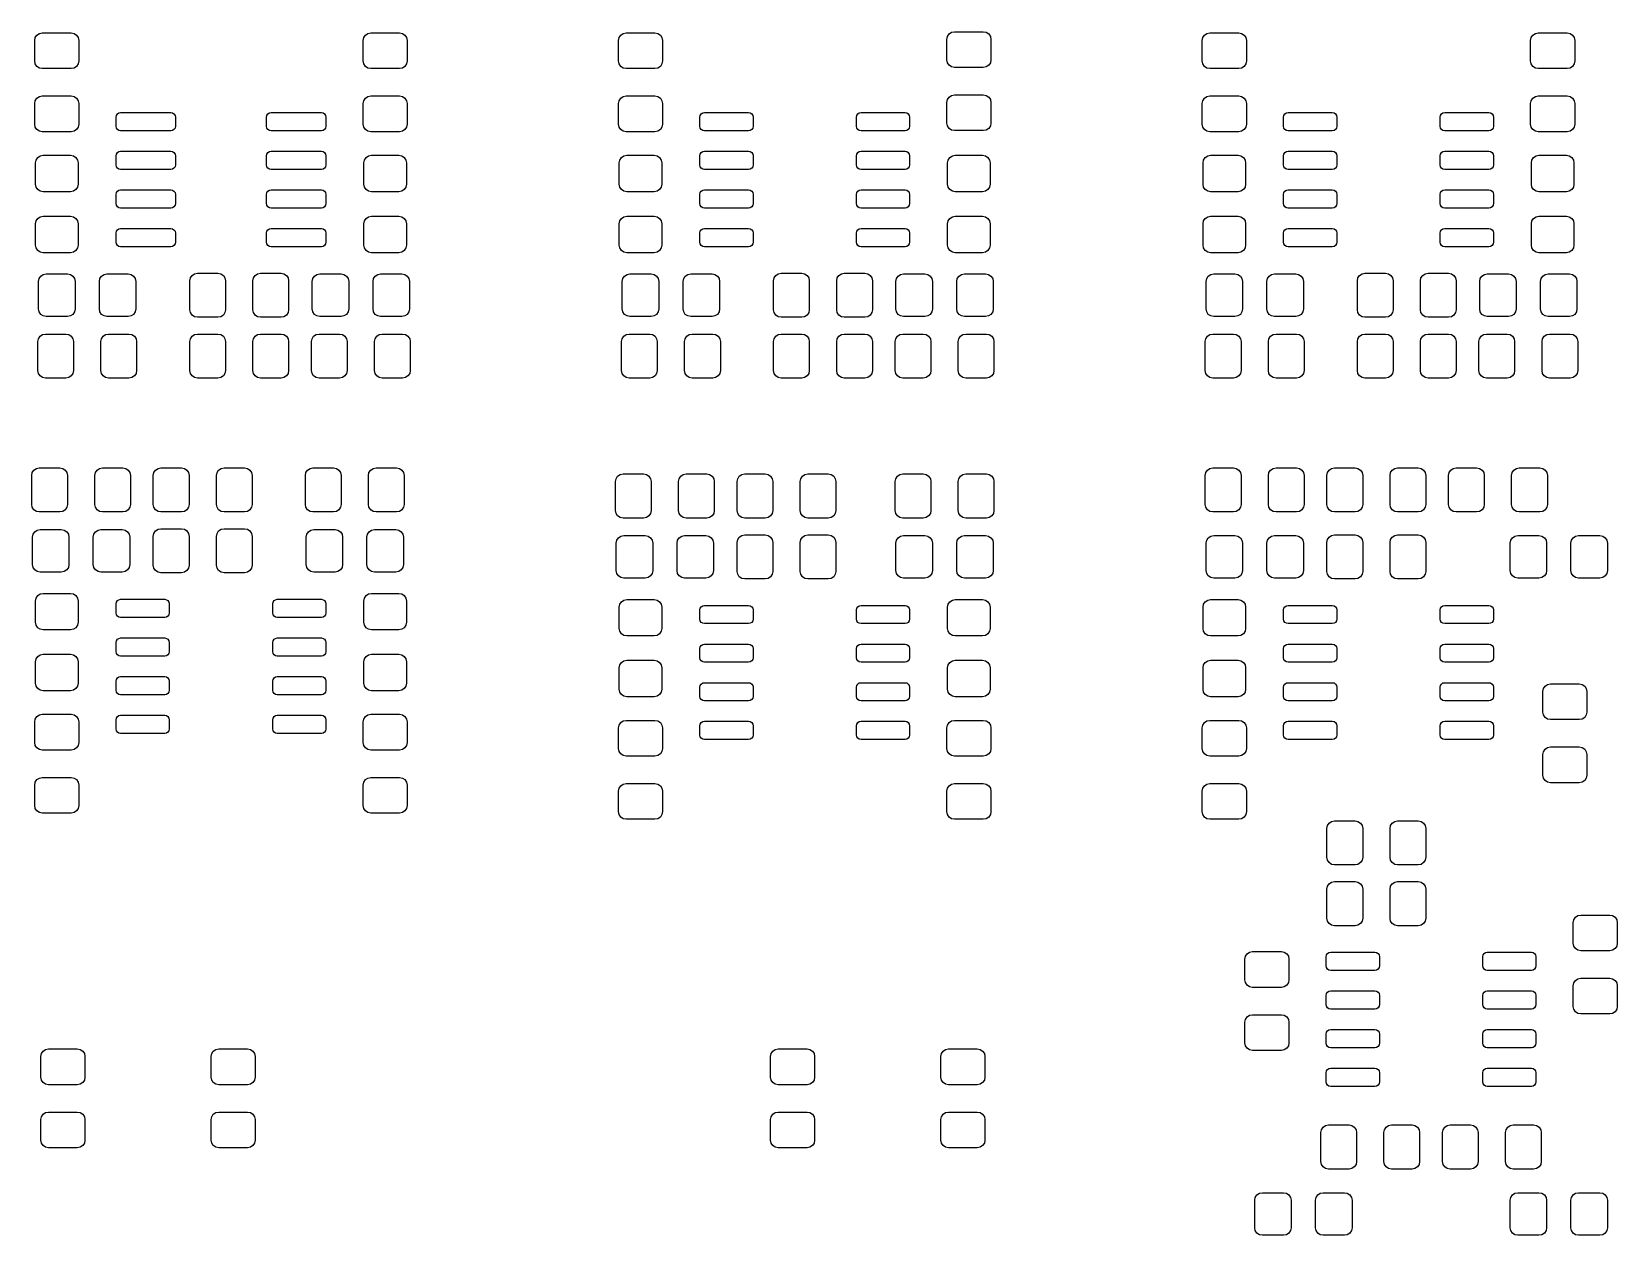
# Model space of a CAD drawing. Extents: x 4.9 to 6.95, y -4.64 to -3.08.
import ezdxf

# ---------------------------------------------------------------- set-up
doc = ezdxf.new("R2010")
doc.units = 0
doc.header["$MEASUREMENT"] = 0
doc.layers.add('BLACK', color=7, linetype='CONTINUOUS')

msp = doc.modelspace()

# ---------------------------------------------------------------- linework, layer by layer
at = {"layer": 'BLACK', "linetype": 'CONTINUOUS'}
for p, q in [((4.9006, -3.0955), (4.9013, -3.0917)), ((4.9006, -3.122), (4.9006, -3.0955)), ((4.9013, -3.0917), (4.9035, -3.0885)), ((4.9035, -3.0885), (4.9067, -3.0864)), ((4.9067, -3.0864), (4.9104, -3.0856)), ((4.9104, -3.0856), (4.9478, -3.0856)), ((4.9478, -3.0856), (4.9516, -3.0864)), ((4.9516, -3.0864), (4.9548, -3.0885)), ((4.9548, -3.0885), (4.9569, -3.0917)), ((4.9569, -3.0917), (4.9577, -3.0955)), ((4.9577, -3.0955), (4.9577, -3.122)), ((5.3258, -3.0955), (5.3265, -3.0917)), ((5.3258, -3.122), (5.3258, -3.0955)), ((5.3265, -3.0917), (5.3287, -3.0885)), ((5.3287, -3.0885), (5.3319, -3.0864)), ((5.3319, -3.0864), (5.3356, -3.0856)), ((5.3356, -3.0856), (5.373, -3.0856)), ((5.373, -3.0856), (5.3768, -3.0864)), ((5.3768, -3.0864), (5.38, -3.0885)), ((5.38, -3.0885), (5.3821, -3.0917)), ((5.3821, -3.0917), (5.3829, -3.0955)), ((5.3829, -3.0955), (5.3829, -3.122)), ((5.6565, -3.0955), (5.6572, -3.0917)), ((5.6565, -3.122), (5.6565, -3.0955)), ((5.6572, -3.0917), (5.6594, -3.0885)), ((5.6594, -3.0885), (5.6626, -3.0864)), ((5.6626, -3.0864), (5.6663, -3.0856)), ((5.6663, -3.0856), (5.7037, -3.0856)), ((5.7037, -3.0856), (5.7075, -3.0864)), ((5.7075, -3.0864), (5.7107, -3.0885)), ((5.7107, -3.0885), (5.7128, -3.0917)), ((5.7128, -3.0917), (5.7136, -3.0955)), ((5.7136, -3.0955), (5.7136, -3.122)), ((6.0817, -3.094), (6.0824, -3.0902)), ((6.0817, -3.1206), (6.0817, -3.094)), ((6.0824, -3.0902), (6.0846, -3.087)), ((6.0846, -3.087), (6.0878, -3.0849)), ((6.0878, -3.0849), (6.0915, -3.0842)), ((6.0915, -3.0842), (6.1289, -3.0842)), ((6.1289, -3.0842), (6.1327, -3.0849)), ((6.1327, -3.0849), (6.1359, -3.087)), ((6.1359, -3.087), (6.138, -3.0902)), ((6.138, -3.0902), (6.1388, -3.094)), ((6.1388, -3.094), (6.1388, -3.1206)), ((6.4124, -3.0955), (6.4132, -3.0917)), ((6.4124, -3.122), (6.4124, -3.0955)), ((6.4132, -3.0917), (6.4153, -3.0885)), ((6.4153, -3.0885), (6.4185, -3.0864)), ((6.4185, -3.0864), (6.4222, -3.0856)), ((6.4222, -3.0856), (6.4596, -3.0856)), ((6.4596, -3.0856), (6.4634, -3.0864)), ((6.4634, -3.0864), (6.4666, -3.0885)), ((6.4666, -3.0885), (6.4687, -3.0917)), ((6.4687, -3.0917), (6.4695, -3.0955)), ((6.4695, -3.0955), (6.4695, -3.122)), ((6.8376, -3.0955), (6.8383, -3.0917)), ((6.8376, -3.122), (6.8376, -3.0955)), ((6.8383, -3.0917), (6.8405, -3.0885)), ((6.8405, -3.0885), (6.8437, -3.0864)), ((6.8437, -3.0864), (6.8474, -3.0856)), ((6.8474, -3.0856), (6.8848, -3.0856)), ((6.8848, -3.0856), (6.8886, -3.0864)), ((6.8886, -3.0864), (6.8918, -3.0885)), ((6.8918, -3.0885), (6.8939, -3.0917)), ((6.8939, -3.0917), (6.8947, -3.0955)), ((6.8947, -3.0955), (6.8947, -3.122)), ((6.0824, -3.1243), (6.0817, -3.1206)), ((6.1388, -3.1206), (6.138, -3.1243)), ((4.9013, -3.1258), (4.9006, -3.122)), ((4.9035, -3.129), (4.9013, -3.1258)), ((4.9067, -3.1311), (4.9035, -3.129)), ((4.9104, -3.1319), (4.9067, -3.1311)), ((4.9478, -3.1319), (4.9104, -3.1319)), ((4.9516, -3.1311), (4.9478, -3.1319)), ((4.9548, -3.129), (4.9516, -3.1311)), ((4.9569, -3.1258), (4.9548, -3.129)), ((4.9577, -3.122), (4.9569, -3.1258)), ((5.3265, -3.1258), (5.3258, -3.122)), ((5.3287, -3.129), (5.3265, -3.1258)), ((5.3319, -3.1311), (5.3287, -3.129)), ((5.3356, -3.1319), (5.3319, -3.1311)), ((5.373, -3.1319), (5.3356, -3.1319)), ((5.3768, -3.1311), (5.373, -3.1319)), ((5.38, -3.129), (5.3768, -3.1311)), ((5.3821, -3.1258), (5.38, -3.129)), ((5.3829, -3.122), (5.3821, -3.1258)), ((5.6572, -3.1258), (5.6565, -3.122)), ((5.6594, -3.129), (5.6572, -3.1258)), ((5.6626, -3.1311), (5.6594, -3.129)), ((5.6663, -3.1319), (5.6626, -3.1311)), ((5.7037, -3.1319), (5.6663, -3.1319)), ((5.7075, -3.1311), (5.7037, -3.1319)), ((5.7107, -3.129), (5.7075, -3.1311)), ((5.7128, -3.1258), (5.7107, -3.129)), ((5.7136, -3.122), (5.7128, -3.1258)), ((6.0846, -3.1275), (6.0824, -3.1243)), ((6.0878, -3.1297), (6.0846, -3.1275)), ((6.0915, -3.1304), (6.0878, -3.1297)), ((6.1289, -3.1304), (6.0915, -3.1304)), ((6.1327, -3.1297), (6.1289, -3.1304)), ((6.1359, -3.1275), (6.1327, -3.1297)), ((6.138, -3.1243), (6.1359, -3.1275)), ((6.4132, -3.1258), (6.4124, -3.122)), ((6.4153, -3.129), (6.4132, -3.1258)), ((6.4185, -3.1311), (6.4153, -3.129)), ((6.4222, -3.1319), (6.4185, -3.1311)), ((6.4596, -3.1319), (6.4222, -3.1319)), ((6.4634, -3.1311), (6.4596, -3.1319)), ((6.4666, -3.129), (6.4634, -3.1311)), ((6.4687, -3.1258), (6.4666, -3.129)), ((6.4695, -3.122), (6.4687, -3.1258)), ((6.8383, -3.1258), (6.8376, -3.122)), ((6.8405, -3.129), (6.8383, -3.1258)), ((6.8437, -3.1311), (6.8405, -3.129)), ((6.8474, -3.1319), (6.8437, -3.1311)), ((6.8848, -3.1319), (6.8474, -3.1319)), ((6.8886, -3.1311), (6.8848, -3.1319)), ((6.8918, -3.129), (6.8886, -3.1311)), ((6.8939, -3.1258), (6.8918, -3.129)), ((6.8947, -3.122), (6.8939, -3.1258)), ((4.9006, -3.1772), (4.9013, -3.1734)), ((4.9006, -3.2037), (4.9006, -3.1772)), ((4.9013, -3.1734), (4.9035, -3.1702)), ((4.9035, -3.1702), (4.9067, -3.1681)), ((4.9067, -3.1681), (4.9104, -3.1673)), ((4.9104, -3.1673), (4.9478, -3.1673)), ((4.9478, -3.1673), (4.9516, -3.1681)), ((4.9516, -3.1681), (4.9548, -3.1702)), ((4.9548, -3.1702), (4.9569, -3.1734)), ((4.9569, -3.1734), (4.9577, -3.1772)), ((4.9577, -3.1772), (4.9577, -3.2037)), ((5.3258, -3.1772), (5.3265, -3.1734)), ((5.3258, -3.2037), (5.3258, -3.1772)), ((5.3265, -3.1734), (5.3287, -3.1702)), ((5.3287, -3.1702), (5.3319, -3.1681)), ((5.3319, -3.1681), (5.3356, -3.1673)), ((5.3356, -3.1673), (5.373, -3.1673)), ((5.373, -3.1673), (5.3768, -3.1681)), ((5.3768, -3.1681), (5.38, -3.1702)), ((5.38, -3.1702), (5.3821, -3.1734)), ((5.3821, -3.1734), (5.3829, -3.1772)), ((5.3829, -3.1772), (5.3829, -3.2037)), ((5.6565, -3.1772), (5.6572, -3.1734)), ((5.6565, -3.2037), (5.6565, -3.1772)), ((5.6572, -3.1734), (5.6594, -3.1702)), ((5.6594, -3.1702), (5.6626, -3.1681)), ((5.6626, -3.1681), (5.6663, -3.1673)), ((5.6663, -3.1673), (5.7037, -3.1673)), ((5.7037, -3.1673), (5.7075, -3.1681)), ((5.7075, -3.1681), (5.7107, -3.1702)), ((5.7107, -3.1702), (5.7128, -3.1734)), ((5.7128, -3.1734), (5.7136, -3.1772)), ((5.7136, -3.1772), (5.7136, -3.2037)), ((6.0817, -3.1757), (6.0824, -3.1719)), ((6.0817, -3.2023), (6.0817, -3.1757)), ((6.0824, -3.1719), (6.0846, -3.1687)), ((6.0846, -3.1687), (6.0878, -3.1666)), ((6.0878, -3.1666), (6.0915, -3.1658)), ((6.0915, -3.1658), (6.1289, -3.1658)), ((6.1289, -3.1658), (6.1327, -3.1666)), ((6.1327, -3.1666), (6.1359, -3.1687)), ((6.1359, -3.1687), (6.138, -3.1719)), ((6.138, -3.1719), (6.1388, -3.1757)), ((6.1388, -3.1757), (6.1388, -3.2023)), ((6.4124, -3.1772), (6.4132, -3.1734)), ((6.4124, -3.2037), (6.4124, -3.1772)), ((6.4132, -3.1734), (6.4153, -3.1702)), ((6.4153, -3.1702), (6.4185, -3.1681)), ((6.4185, -3.1681), (6.4222, -3.1673)), ((6.4222, -3.1673), (6.4596, -3.1673)), ((6.4596, -3.1673), (6.4634, -3.1681)), ((6.4634, -3.1681), (6.4666, -3.1702)), ((6.4666, -3.1702), (6.4687, -3.1734)), ((6.4687, -3.1734), (6.4695, -3.1772)), ((6.4695, -3.1772), (6.4695, -3.2037)), ((6.8376, -3.1772), (6.8383, -3.1734)), ((6.8376, -3.2037), (6.8376, -3.1772)), ((6.8383, -3.1734), (6.8405, -3.1702)), ((6.8405, -3.1702), (6.8437, -3.1681)), ((6.8437, -3.1681), (6.8474, -3.1673)), ((6.8474, -3.1673), (6.8848, -3.1673)), ((6.8848, -3.1673), (6.8886, -3.1681)), ((6.8886, -3.1681), (6.8918, -3.1702)), ((6.8918, -3.1702), (6.8939, -3.1734)), ((6.8939, -3.1734), (6.8947, -3.1772)), ((6.8947, -3.1772), (6.8947, -3.2037)), ((5.0059, -3.1947), (5.0064, -3.1924)), ((5.0059, -3.2065), (5.0059, -3.1947)), ((5.0064, -3.1924), (5.0076, -3.1905)), ((5.0076, -3.1905), (5.0096, -3.1892)), ((5.0096, -3.1892), (5.0118, -3.1888)), ((5.0118, -3.1888), (5.0768, -3.1888)), ((5.0768, -3.1888), (5.079, -3.1892)), ((5.079, -3.1892), (5.0809, -3.1905)), ((5.0809, -3.1905), (5.0822, -3.1924)), ((5.0822, -3.1924), (5.0827, -3.1947)), ((5.0827, -3.1947), (5.0827, -3.2065)), ((5.2008, -3.1947), (5.2012, -3.1924)), ((5.2008, -3.2065), (5.2008, -3.1947)), ((5.2012, -3.1924), (5.2025, -3.1905)), ((5.2025, -3.1905), (5.2044, -3.1892)), ((5.2044, -3.1892), (5.2067, -3.1888)), ((5.2067, -3.1888), (5.2717, -3.1888)), ((5.2717, -3.1888), (5.2739, -3.1892)), ((5.2739, -3.1892), (5.2758, -3.1905)), ((5.2758, -3.1905), (5.2771, -3.1924)), ((5.2771, -3.1924), (5.2776, -3.1947)), ((5.2776, -3.1947), (5.2776, -3.2065)), ((5.7618, -3.1947), (5.7623, -3.1924)), ((5.7618, -3.2065), (5.7618, -3.1947)), ((5.7623, -3.1924), (5.7635, -3.1905)), ((5.7635, -3.1905), (5.7655, -3.1892)), ((5.7655, -3.1892), (5.7677, -3.1888)), ((5.7677, -3.1888), (5.8248, -3.1888)), ((5.8248, -3.1888), (5.8271, -3.1892)), ((5.8271, -3.1892), (5.829, -3.1905)), ((5.829, -3.1905), (5.8303, -3.1924)), ((5.8303, -3.1924), (5.8307, -3.1947)), ((5.8307, -3.1947), (5.8307, -3.2065)), ((5.9646, -3.1947), (5.965, -3.1924)), ((5.9646, -3.2065), (5.9646, -3.1947)), ((5.965, -3.1924), (5.9663, -3.1905)), ((5.9663, -3.1905), (5.9682, -3.1892)), ((5.9682, -3.1892), (5.9705, -3.1888)), ((5.9705, -3.1888), (6.0276, -3.1888)), ((6.0276, -3.1888), (6.0298, -3.1892)), ((6.0298, -3.1892), (6.0317, -3.1905)), ((6.0317, -3.1905), (6.033, -3.1924)), ((6.033, -3.1924), (6.0335, -3.1947)), ((6.0335, -3.1947), (6.0335, -3.2065)), ((6.0824, -3.206), (6.0817, -3.2023)), ((6.1388, -3.2023), (6.138, -3.206)), ((6.5177, -3.1947), (6.5182, -3.1924)), ((6.5177, -3.2065), (6.5177, -3.1947)), ((6.5182, -3.1924), (6.5194, -3.1905)), ((6.5194, -3.1905), (6.5214, -3.1892)), ((6.5214, -3.1892), (6.5236, -3.1888)), ((6.5236, -3.1888), (6.5807, -3.1888)), ((6.5807, -3.1888), (6.583, -3.1892)), ((6.583, -3.1892), (6.5849, -3.1905)), ((6.5849, -3.1905), (6.5862, -3.1924)), ((6.5862, -3.1924), (6.5866, -3.1947)), ((6.5866, -3.1947), (6.5866, -3.2065)), ((6.7205, -3.1947), (6.7209, -3.1924)), ((6.7205, -3.2065), (6.7205, -3.1947)), ((6.7209, -3.1924), (6.7222, -3.1905)), ((6.7222, -3.1905), (6.7241, -3.1892)), ((6.7241, -3.1892), (6.7264, -3.1888)), ((6.7264, -3.1888), (6.7835, -3.1888)), ((6.7835, -3.1888), (6.7857, -3.1892)), ((6.7857, -3.1892), (6.7876, -3.1905)), ((6.7876, -3.1905), (6.7889, -3.1924)), ((6.7889, -3.1924), (6.7894, -3.1947)), ((6.7894, -3.1947), (6.7894, -3.2065)), ((4.9013, -3.2075), (4.9006, -3.2037)), ((4.9035, -3.2107), (4.9013, -3.2075)), ((4.9067, -3.2128), (4.9035, -3.2107)), ((4.9104, -3.2136), (4.9067, -3.2128)), ((4.9478, -3.2136), (4.9104, -3.2136)), ((4.9516, -3.2128), (4.9478, -3.2136)), ((4.9548, -3.2107), (4.9516, -3.2128)), ((4.9569, -3.2075), (4.9548, -3.2107)), ((4.9577, -3.2037), (4.9569, -3.2075)), ((5.0064, -3.2088), (5.0059, -3.2065)), ((5.0076, -3.2107), (5.0064, -3.2088)), ((5.0096, -3.212), (5.0076, -3.2107)), ((5.0118, -3.2124), (5.0096, -3.212)), ((5.0768, -3.2124), (5.0118, -3.2124)), ((5.079, -3.212), (5.0768, -3.2124)), ((5.0809, -3.2107), (5.079, -3.212)), ((5.0822, -3.2088), (5.0809, -3.2107)), ((5.0827, -3.2065), (5.0822, -3.2088)), ((5.2012, -3.2088), (5.2008, -3.2065)), ((5.2025, -3.2107), (5.2012, -3.2088)), ((5.2044, -3.212), (5.2025, -3.2107)), ((5.2067, -3.2124), (5.2044, -3.212)), ((5.2717, -3.2124), (5.2067, -3.2124)), ((5.2739, -3.212), (5.2717, -3.2124)), ((5.2758, -3.2107), (5.2739, -3.212)), ((5.2771, -3.2088), (5.2758, -3.2107)), ((5.2776, -3.2065), (5.2771, -3.2088)), ((5.3265, -3.2075), (5.3258, -3.2037)), ((5.3287, -3.2107), (5.3265, -3.2075)), ((5.3319, -3.2128), (5.3287, -3.2107)), ((5.3356, -3.2136), (5.3319, -3.2128)), ((5.373, -3.2136), (5.3356, -3.2136)), ((5.3768, -3.2128), (5.373, -3.2136)), ((5.38, -3.2107), (5.3768, -3.2128)), ((5.3821, -3.2075), (5.38, -3.2107)), ((5.3829, -3.2037), (5.3821, -3.2075)), ((5.6572, -3.2075), (5.6565, -3.2037)), ((5.6594, -3.2107), (5.6572, -3.2075)), ((5.6626, -3.2128), (5.6594, -3.2107)), ((5.6663, -3.2136), (5.6626, -3.2128)), ((5.7037, -3.2136), (5.6663, -3.2136)), ((5.7075, -3.2128), (5.7037, -3.2136)), ((5.7107, -3.2107), (5.7075, -3.2128)), ((5.7128, -3.2075), (5.7107, -3.2107)), ((5.7136, -3.2037), (5.7128, -3.2075)), ((5.7623, -3.2088), (5.7618, -3.2065)), ((5.7635, -3.2107), (5.7623, -3.2088)), ((5.7655, -3.212), (5.7635, -3.2107)), ((5.7677, -3.2124), (5.7655, -3.212)), ((5.8248, -3.2124), (5.7677, -3.2124)), ((5.8271, -3.212), (5.8248, -3.2124)), ((5.829, -3.2107), (5.8271, -3.212)), ((5.8303, -3.2088), (5.829, -3.2107)), ((5.8307, -3.2065), (5.8303, -3.2088)), ((5.965, -3.2088), (5.9646, -3.2065)), ((5.9663, -3.2107), (5.965, -3.2088)), ((5.9682, -3.212), (5.9663, -3.2107)), ((5.9705, -3.2124), (5.9682, -3.212)), ((6.0276, -3.2124), (5.9705, -3.2124)), ((6.0298, -3.212), (6.0276, -3.2124)), ((6.0317, -3.2107), (6.0298, -3.212)), ((6.033, -3.2088), (6.0317, -3.2107)), ((6.0335, -3.2065), (6.033, -3.2088)), ((6.0846, -3.2092), (6.0824, -3.206)), ((6.0878, -3.2114), (6.0846, -3.2092)), ((6.0915, -3.2121), (6.0878, -3.2114)), ((6.1289, -3.2121), (6.0915, -3.2121)), ((6.1327, -3.2114), (6.1289, -3.2121)), ((6.1359, -3.2092), (6.1327, -3.2114)), ((6.138, -3.206), (6.1359, -3.2092)), ((6.4132, -3.2075), (6.4124, -3.2037)), ((6.4153, -3.2107), (6.4132, -3.2075)), ((6.4185, -3.2128), (6.4153, -3.2107)), ((6.4222, -3.2136), (6.4185, -3.2128)), ((6.4596, -3.2136), (6.4222, -3.2136)), ((6.4634, -3.2128), (6.4596, -3.2136)), ((6.4666, -3.2107), (6.4634, -3.2128)), ((6.4687, -3.2075), (6.4666, -3.2107)), ((6.4695, -3.2037), (6.4687, -3.2075)), ((6.5182, -3.2088), (6.5177, -3.2065)), ((6.5194, -3.2107), (6.5182, -3.2088)), ((6.5214, -3.212), (6.5194, -3.2107)), ((6.5236, -3.2124), (6.5214, -3.212)), ((6.5807, -3.2124), (6.5236, -3.2124)), ((6.583, -3.212), (6.5807, -3.2124)), ((6.5849, -3.2107), (6.583, -3.212)), ((6.5862, -3.2088), (6.5849, -3.2107)), ((6.5866, -3.2065), (6.5862, -3.2088)), ((6.7209, -3.2088), (6.7205, -3.2065)), ((6.7222, -3.2107), (6.7209, -3.2088)), ((6.7241, -3.212), (6.7222, -3.2107)), ((6.7264, -3.2124), (6.7241, -3.212)), ((6.7835, -3.2124), (6.7264, -3.2124)), ((6.7857, -3.212), (6.7835, -3.2124)), ((6.7876, -3.2107), (6.7857, -3.212)), ((6.7889, -3.2088), (6.7876, -3.2107)), ((6.7894, -3.2065), (6.7889, -3.2088)), ((6.8383, -3.2075), (6.8376, -3.2037)), ((6.8405, -3.2107), (6.8383, -3.2075)), ((6.8437, -3.2128), (6.8405, -3.2107)), ((6.8474, -3.2136), (6.8437, -3.2128)), ((6.8848, -3.2136), (6.8474, -3.2136)), ((6.8886, -3.2128), (6.8848, -3.2136)), ((6.8918, -3.2107), (6.8886, -3.2128)), ((6.8939, -3.2075), (6.8918, -3.2107)), ((6.8947, -3.2037), (6.8939, -3.2075)), ((5.0059, -3.2447), (5.0064, -3.2424)), ((5.0064, -3.2424), (5.0076, -3.2405)), ((5.0076, -3.2405), (5.0096, -3.2392)), ((5.0096, -3.2392), (5.0118, -3.2388)), ((5.0118, -3.2388), (5.0768, -3.2388)), ((5.0768, -3.2388), (5.079, -3.2392)), ((5.079, -3.2392), (5.0809, -3.2405)), ((5.0809, -3.2405), (5.0822, -3.2424)), ((5.0822, -3.2424), (5.0827, -3.2447)), ((5.2008, -3.2447), (5.2012, -3.2424)), ((5.2012, -3.2424), (5.2025, -3.2405)), ((5.2025, -3.2405), (5.2044, -3.2392)), ((5.2044, -3.2392), (5.2067, -3.2388)), ((5.2067, -3.2388), (5.2717, -3.2388)), ((5.2717, -3.2388), (5.2739, -3.2392)), ((5.2739, -3.2392), (5.2758, -3.2405)), ((5.2758, -3.2405), (5.2771, -3.2424)), ((5.2771, -3.2424), (5.2776, -3.2447)), ((5.7618, -3.2447), (5.7623, -3.2424)), ((5.7623, -3.2424), (5.7635, -3.2405)), ((5.7635, -3.2405), (5.7655, -3.2392)), ((5.7655, -3.2392), (5.7677, -3.2388)), ((5.7677, -3.2388), (5.8248, -3.2388)), ((5.8248, -3.2388), (5.8271, -3.2392)), ((5.8271, -3.2392), (5.829, -3.2405)), ((5.829, -3.2405), (5.8303, -3.2424)), ((5.8303, -3.2424), (5.8307, -3.2447)), ((5.9646, -3.2447), (5.965, -3.2424)), ((5.965, -3.2424), (5.9663, -3.2405)), ((5.9663, -3.2405), (5.9682, -3.2392)), ((5.9682, -3.2392), (5.9705, -3.2388)), ((5.9705, -3.2388), (6.0276, -3.2388)), ((6.0276, -3.2388), (6.0298, -3.2392)), ((6.0298, -3.2392), (6.0317, -3.2405)), ((6.0317, -3.2405), (6.033, -3.2424)), ((6.033, -3.2424), (6.0335, -3.2447)), ((6.5177, -3.2447), (6.5182, -3.2424)), ((6.5182, -3.2424), (6.5194, -3.2405)), ((6.5194, -3.2405), (6.5214, -3.2392)), ((6.5214, -3.2392), (6.5236, -3.2388)), ((6.5236, -3.2388), (6.5807, -3.2388)), ((6.5807, -3.2388), (6.583, -3.2392)), ((6.583, -3.2392), (6.5849, -3.2405)), ((6.5849, -3.2405), (6.5862, -3.2424)), ((6.5862, -3.2424), (6.5866, -3.2447)), ((6.7205, -3.2447), (6.7209, -3.2424)), ((6.7209, -3.2424), (6.7222, -3.2405)), ((6.7222, -3.2405), (6.7241, -3.2392)), ((6.7241, -3.2392), (6.7264, -3.2388)), ((6.7264, -3.2388), (6.7835, -3.2388)), ((6.7835, -3.2388), (6.7857, -3.2392)), ((6.7857, -3.2392), (6.7876, -3.2405)), ((6.7876, -3.2405), (6.7889, -3.2424)), ((6.7889, -3.2424), (6.7894, -3.2447)), ((4.9016, -3.2539), (4.9023, -3.2502)), ((4.9016, -3.2815), (4.9016, -3.2539)), ((4.9023, -3.2502), (4.9045, -3.247)), ((4.9045, -3.247), (4.9077, -3.2448)), ((4.9077, -3.2448), (4.9114, -3.2441)), ((4.9114, -3.2441), (4.9469, -3.2441)), ((4.9469, -3.2441), (4.9506, -3.2448)), ((4.9506, -3.2448), (4.9538, -3.247)), ((4.9538, -3.247), (4.9559, -3.2502)), ((4.9559, -3.2502), (4.9567, -3.2539)), ((4.9567, -3.2539), (4.9567, -3.2815)), ((5.0059, -3.2565), (5.0059, -3.2447)), ((5.0064, -3.2588), (5.0059, -3.2565)), ((5.0076, -3.2607), (5.0064, -3.2588)), ((5.0096, -3.262), (5.0076, -3.2607)), ((5.0118, -3.2624), (5.0096, -3.262)), ((5.0768, -3.2624), (5.0118, -3.2624)), ((5.079, -3.262), (5.0768, -3.2624)), ((5.0809, -3.2607), (5.079, -3.262)), ((5.0822, -3.2588), (5.0809, -3.2607)), ((5.0827, -3.2565), (5.0822, -3.2588)), ((5.0827, -3.2447), (5.0827, -3.2565)), ((5.2008, -3.2565), (5.2008, -3.2447)), ((5.2012, -3.2588), (5.2008, -3.2565)), ((5.2025, -3.2607), (5.2012, -3.2588)), ((5.2044, -3.262), (5.2025, -3.2607)), ((5.2067, -3.2624), (5.2044, -3.262)), ((5.2717, -3.2624), (5.2067, -3.2624)), ((5.2739, -3.262), (5.2717, -3.2624)), ((5.2758, -3.2607), (5.2739, -3.262)), ((5.2771, -3.2588), (5.2758, -3.2607)), ((5.2776, -3.2565), (5.2771, -3.2588)), ((5.2776, -3.2447), (5.2776, -3.2565)), ((5.3268, -3.2539), (5.3275, -3.2502)), ((5.3268, -3.2815), (5.3268, -3.2539)), ((5.3275, -3.2502), (5.3297, -3.247)), ((5.3297, -3.247), (5.3328, -3.2448)), ((5.3328, -3.2448), (5.3366, -3.2441)), ((5.3366, -3.2441), (5.372, -3.2441)), ((5.372, -3.2441), (5.3758, -3.2448)), ((5.3758, -3.2448), (5.379, -3.247)), ((5.379, -3.247), (5.3811, -3.2502)), ((5.3811, -3.2502), (5.3819, -3.2539)), ((5.3819, -3.2539), (5.3819, -3.2815)), ((5.6575, -3.2539), (5.6582, -3.2502)), ((5.6575, -3.2815), (5.6575, -3.2539)), ((5.6582, -3.2502), (5.6604, -3.247)), ((5.6604, -3.247), (5.6636, -3.2448)), ((5.6636, -3.2448), (5.6673, -3.2441)), ((5.6673, -3.2441), (5.7028, -3.2441)), ((5.7028, -3.2441), (5.7065, -3.2448)), ((5.7065, -3.2448), (5.7097, -3.247)), ((5.7097, -3.247), (5.7118, -3.2502)), ((5.7118, -3.2502), (5.7126, -3.2539)), ((5.7126, -3.2539), (5.7126, -3.2815)), ((5.7618, -3.2565), (5.7618, -3.2447)), ((5.7623, -3.2588), (5.7618, -3.2565)), ((5.7635, -3.2607), (5.7623, -3.2588)), ((5.7655, -3.262), (5.7635, -3.2607)), ((5.7677, -3.2624), (5.7655, -3.262)), ((5.8248, -3.2624), (5.7677, -3.2624)), ((5.8271, -3.262), (5.8248, -3.2624)), ((5.829, -3.2607), (5.8271, -3.262)), ((5.8303, -3.2588), (5.829, -3.2607)), ((5.8307, -3.2565), (5.8303, -3.2588)), ((5.8307, -3.2447), (5.8307, -3.2565)), ((5.9646, -3.2565), (5.9646, -3.2447)), ((5.965, -3.2588), (5.9646, -3.2565)), ((5.9663, -3.2607), (5.965, -3.2588)), ((5.9682, -3.262), (5.9663, -3.2607)), ((5.9705, -3.2624), (5.9682, -3.262)), ((6.0276, -3.2624), (5.9705, -3.2624)), ((6.0298, -3.262), (6.0276, -3.2624)), ((6.0317, -3.2607), (6.0298, -3.262)), ((6.033, -3.2588), (6.0317, -3.2607)), ((6.0335, -3.2565), (6.033, -3.2588)), ((6.0335, -3.2447), (6.0335, -3.2565)), ((6.0827, -3.2539), (6.0834, -3.2502)), ((6.0827, -3.2815), (6.0827, -3.2539)), ((6.0834, -3.2502), (6.0856, -3.247)), ((6.0856, -3.247), (6.0888, -3.2448)), ((6.0888, -3.2448), (6.0925, -3.2441)), ((6.0925, -3.2441), (6.128, -3.2441)), ((6.128, -3.2441), (6.1317, -3.2448)), ((6.1317, -3.2448), (6.1349, -3.247)), ((6.1349, -3.247), (6.137, -3.2502)), ((6.137, -3.2502), (6.1378, -3.2539)), ((6.1378, -3.2539), (6.1378, -3.2815)), ((6.4134, -3.2539), (6.4141, -3.2502)), ((6.4134, -3.2815), (6.4134, -3.2539)), ((6.4141, -3.2502), (6.4163, -3.247)), ((6.4163, -3.247), (6.4195, -3.2448)), ((6.4195, -3.2448), (6.4232, -3.2441)), ((6.4232, -3.2441), (6.4587, -3.2441)), ((6.4587, -3.2441), (6.4624, -3.2448)), ((6.4624, -3.2448), (6.4656, -3.247)), ((6.4656, -3.247), (6.4678, -3.2502)), ((6.4678, -3.2502), (6.4685, -3.2539)), ((6.4685, -3.2539), (6.4685, -3.2815)), ((6.5177, -3.2565), (6.5177, -3.2447)), ((6.5182, -3.2588), (6.5177, -3.2565)), ((6.5194, -3.2607), (6.5182, -3.2588)), ((6.5214, -3.262), (6.5194, -3.2607)), ((6.5236, -3.2624), (6.5214, -3.262)), ((6.5807, -3.2624), (6.5236, -3.2624)), ((6.583, -3.262), (6.5807, -3.2624)), ((6.5849, -3.2607), (6.583, -3.262)), ((6.5862, -3.2588), (6.5849, -3.2607)), ((6.5866, -3.2565), (6.5862, -3.2588)), ((6.5866, -3.2447), (6.5866, -3.2565)), ((6.7205, -3.2565), (6.7205, -3.2447)), ((6.7209, -3.2588), (6.7205, -3.2565)), ((6.7222, -3.2607), (6.7209, -3.2588)), ((6.7241, -3.262), (6.7222, -3.2607)), ((6.7264, -3.2624), (6.7241, -3.262)), ((6.7835, -3.2624), (6.7264, -3.2624)), ((6.7857, -3.262), (6.7835, -3.2624)), ((6.7876, -3.2607), (6.7857, -3.262)), ((6.7889, -3.2588), (6.7876, -3.2607)), ((6.7894, -3.2565), (6.7889, -3.2588)), ((6.7894, -3.2447), (6.7894, -3.2565)), ((6.8386, -3.2539), (6.8393, -3.2502)), ((6.8386, -3.2815), (6.8386, -3.2539)), ((6.8393, -3.2502), (6.8415, -3.247)), ((6.8415, -3.247), (6.8447, -3.2448)), ((6.8447, -3.2448), (6.8484, -3.2441)), ((6.8484, -3.2441), (6.8839, -3.2441)), ((6.8839, -3.2441), (6.8876, -3.2448)), ((6.8876, -3.2448), (6.8908, -3.247)), ((6.8908, -3.247), (6.893, -3.2502)), ((6.893, -3.2502), (6.8937, -3.2539)), ((6.8937, -3.2539), (6.8937, -3.2815)), ((4.9023, -3.2853), (4.9016, -3.2815)), ((4.9567, -3.2815), (4.9559, -3.2853)), ((5.3275, -3.2853), (5.3268, -3.2815)), ((5.3819, -3.2815), (5.3811, -3.2853)), ((5.6582, -3.2853), (5.6575, -3.2815)), ((5.7126, -3.2815), (5.7118, -3.2853)), ((6.0834, -3.2853), (6.0827, -3.2815)), ((6.1378, -3.2815), (6.137, -3.2853)), ((6.4141, -3.2853), (6.4134, -3.2815)), ((6.4685, -3.2815), (6.4678, -3.2853)), ((6.8393, -3.2853), (6.8386, -3.2815)), ((6.8937, -3.2815), (6.893, -3.2853)), ((4.9045, -3.2885), (4.9023, -3.2853)), ((4.9077, -3.2906), (4.9045, -3.2885)), ((4.9114, -3.2913), (4.9077, -3.2906)), ((4.9469, -3.2913), (4.9114, -3.2913)), ((4.9506, -3.2906), (4.9469, -3.2913)), ((4.9538, -3.2885), (4.9506, -3.2906)), ((4.9559, -3.2853), (4.9538, -3.2885)), ((5.0059, -3.2947), (5.0064, -3.2924)), ((5.0059, -3.3065), (5.0059, -3.2947)), ((5.0064, -3.2924), (5.0076, -3.2905)), ((5.0076, -3.2905), (5.0096, -3.2892)), ((5.0096, -3.2892), (5.0118, -3.2888)), ((5.0118, -3.2888), (5.0768, -3.2888)), ((5.0768, -3.2888), (5.079, -3.2892)), ((5.079, -3.2892), (5.0809, -3.2905)), ((5.0809, -3.2905), (5.0822, -3.2924)), ((5.0822, -3.2924), (5.0827, -3.2947)), ((5.0827, -3.2947), (5.0827, -3.3065)), ((5.2008, -3.2947), (5.2012, -3.2924)), ((5.2008, -3.3065), (5.2008, -3.2947)), ((5.2012, -3.2924), (5.2025, -3.2905)), ((5.2025, -3.2905), (5.2044, -3.2892)), ((5.2044, -3.2892), (5.2067, -3.2888)), ((5.2067, -3.2888), (5.2717, -3.2888)), ((5.2717, -3.2888), (5.2739, -3.2892)), ((5.2739, -3.2892), (5.2758, -3.2905)), ((5.2758, -3.2905), (5.2771, -3.2924)), ((5.2771, -3.2924), (5.2776, -3.2947)), ((5.2776, -3.2947), (5.2776, -3.3065)), ((5.3297, -3.2885), (5.3275, -3.2853)), ((5.3328, -3.2906), (5.3297, -3.2885)), ((5.3366, -3.2913), (5.3328, -3.2906)), ((5.372, -3.2913), (5.3366, -3.2913)), ((5.3758, -3.2906), (5.372, -3.2913)), ((5.379, -3.2885), (5.3758, -3.2906)), ((5.3811, -3.2853), (5.379, -3.2885)), ((5.6604, -3.2885), (5.6582, -3.2853)), ((5.6636, -3.2906), (5.6604, -3.2885)), ((5.6673, -3.2913), (5.6636, -3.2906)), ((5.7028, -3.2913), (5.6673, -3.2913)), ((5.7065, -3.2906), (5.7028, -3.2913)), ((5.7097, -3.2885), (5.7065, -3.2906)), ((5.7118, -3.2853), (5.7097, -3.2885)), ((5.7618, -3.2947), (5.7623, -3.2924)), ((5.7618, -3.3065), (5.7618, -3.2947)), ((5.7623, -3.2924), (5.7635, -3.2905)), ((5.7635, -3.2905), (5.7655, -3.2892)), ((5.7655, -3.2892), (5.7677, -3.2888)), ((5.7677, -3.2888), (5.8248, -3.2888)), ((5.8248, -3.2888), (5.8271, -3.2892)), ((5.8271, -3.2892), (5.829, -3.2905)), ((5.829, -3.2905), (5.8303, -3.2924)), ((5.8303, -3.2924), (5.8307, -3.2947)), ((5.8307, -3.2947), (5.8307, -3.3065)), ((5.9646, -3.2947), (5.965, -3.2924)), ((5.9646, -3.3065), (5.9646, -3.2947)), ((5.965, -3.2924), (5.9663, -3.2905)), ((5.9663, -3.2905), (5.9682, -3.2892)), ((5.9682, -3.2892), (5.9705, -3.2888)), ((5.9705, -3.2888), (6.0276, -3.2888)), ((6.0276, -3.2888), (6.0298, -3.2892)), ((6.0298, -3.2892), (6.0317, -3.2905)), ((6.0317, -3.2905), (6.033, -3.2924)), ((6.033, -3.2924), (6.0335, -3.2947)), ((6.0335, -3.2947), (6.0335, -3.3065)), ((6.0856, -3.2885), (6.0834, -3.2853)), ((6.0888, -3.2906), (6.0856, -3.2885)), ((6.0925, -3.2913), (6.0888, -3.2906)), ((6.128, -3.2913), (6.0925, -3.2913)), ((6.1317, -3.2906), (6.128, -3.2913)), ((6.1349, -3.2885), (6.1317, -3.2906)), ((6.137, -3.2853), (6.1349, -3.2885)), ((6.4163, -3.2885), (6.4141, -3.2853)), ((6.4195, -3.2906), (6.4163, -3.2885)), ((6.4232, -3.2913), (6.4195, -3.2906)), ((6.4587, -3.2913), (6.4232, -3.2913)), ((6.4624, -3.2906), (6.4587, -3.2913)), ((6.4656, -3.2885), (6.4624, -3.2906)), ((6.4678, -3.2853), (6.4656, -3.2885)), ((6.5177, -3.2947), (6.5182, -3.2924)), ((6.5177, -3.3065), (6.5177, -3.2947)), ((6.5182, -3.2924), (6.5194, -3.2905)), ((6.5194, -3.2905), (6.5214, -3.2892)), ((6.5214, -3.2892), (6.5236, -3.2888)), ((6.5236, -3.2888), (6.5807, -3.2888)), ((6.5807, -3.2888), (6.583, -3.2892)), ((6.583, -3.2892), (6.5849, -3.2905)), ((6.5849, -3.2905), (6.5862, -3.2924)), ((6.5862, -3.2924), (6.5866, -3.2947)), ((6.5866, -3.2947), (6.5866, -3.3065)), ((6.7205, -3.2947), (6.7209, -3.2924)), ((6.7205, -3.3065), (6.7205, -3.2947)), ((6.7209, -3.2924), (6.7222, -3.2905)), ((6.7222, -3.2905), (6.7241, -3.2892)), ((6.7241, -3.2892), (6.7264, -3.2888)), ((6.7264, -3.2888), (6.7835, -3.2888)), ((6.7835, -3.2888), (6.7857, -3.2892)), ((6.7857, -3.2892), (6.7876, -3.2905)), ((6.7876, -3.2905), (6.7889, -3.2924)), ((6.7889, -3.2924), (6.7894, -3.2947)), ((6.7894, -3.2947), (6.7894, -3.3065)), ((6.8415, -3.2885), (6.8393, -3.2853)), ((6.8447, -3.2906), (6.8415, -3.2885)), ((6.8484, -3.2913), (6.8447, -3.2906)), ((6.8839, -3.2913), (6.8484, -3.2913)), ((6.8876, -3.2906), (6.8839, -3.2913)), ((6.8908, -3.2885), (6.8876, -3.2906)), ((6.893, -3.2853), (6.8908, -3.2885)), ((4.9023, -3.3289), (4.9045, -3.3257)), ((4.9045, -3.3257), (4.9077, -3.3236)), ((4.9077, -3.3236), (4.9114, -3.3228)), ((4.9114, -3.3228), (4.9469, -3.3228)), ((4.9469, -3.3228), (4.9506, -3.3236)), ((4.9506, -3.3236), (4.9538, -3.3257)), ((4.9538, -3.3257), (4.9559, -3.3289)), ((5.0064, -3.3088), (5.0059, -3.3065)), ((5.0076, -3.3107), (5.0064, -3.3088)), ((5.0096, -3.312), (5.0076, -3.3107)), ((5.0118, -3.3124), (5.0096, -3.312)), ((5.0768, -3.3124), (5.0118, -3.3124)), ((5.079, -3.312), (5.0768, -3.3124)), ((5.0809, -3.3107), (5.079, -3.312)), ((5.0822, -3.3088), (5.0809, -3.3107)), ((5.0827, -3.3065), (5.0822, -3.3088)), ((5.2012, -3.3088), (5.2008, -3.3065)), ((5.2025, -3.3107), (5.2012, -3.3088)), ((5.2044, -3.312), (5.2025, -3.3107)), ((5.2067, -3.3124), (5.2044, -3.312)), ((5.2717, -3.3124), (5.2067, -3.3124)), ((5.2739, -3.312), (5.2717, -3.3124)), ((5.2758, -3.3107), (5.2739, -3.312)), ((5.2771, -3.3088), (5.2758, -3.3107)), ((5.2776, -3.3065), (5.2771, -3.3088)), ((5.3275, -3.3289), (5.3297, -3.3257)), ((5.3297, -3.3257), (5.3328, -3.3236)), ((5.3328, -3.3236), (5.3366, -3.3228)), ((5.3366, -3.3228), (5.372, -3.3228)), ((5.372, -3.3228), (5.3758, -3.3236)), ((5.3758, -3.3236), (5.379, -3.3257)), ((5.379, -3.3257), (5.3811, -3.3289)), ((5.6582, -3.3289), (5.6604, -3.3257)), ((5.6604, -3.3257), (5.6636, -3.3236)), ((5.6636, -3.3236), (5.6673, -3.3228)), ((5.6673, -3.3228), (5.7028, -3.3228)), ((5.7028, -3.3228), (5.7065, -3.3236)), ((5.7065, -3.3236), (5.7097, -3.3257)), ((5.7097, -3.3257), (5.7118, -3.3289)), ((5.7623, -3.3088), (5.7618, -3.3065)), ((5.7635, -3.3107), (5.7623, -3.3088)), ((5.7655, -3.312), (5.7635, -3.3107)), ((5.7677, -3.3124), (5.7655, -3.312)), ((5.8248, -3.3124), (5.7677, -3.3124)), ((5.8271, -3.312), (5.8248, -3.3124)), ((5.829, -3.3107), (5.8271, -3.312)), ((5.8303, -3.3088), (5.829, -3.3107)), ((5.8307, -3.3065), (5.8303, -3.3088)), ((5.965, -3.3088), (5.9646, -3.3065)), ((5.9663, -3.3107), (5.965, -3.3088)), ((5.9682, -3.312), (5.9663, -3.3107)), ((5.9705, -3.3124), (5.9682, -3.312)), ((6.0276, -3.3124), (5.9705, -3.3124)), ((6.0298, -3.312), (6.0276, -3.3124)), ((6.0317, -3.3107), (6.0298, -3.312)), ((6.033, -3.3088), (6.0317, -3.3107)), ((6.0335, -3.3065), (6.033, -3.3088)), ((6.0834, -3.3289), (6.0856, -3.3257)), ((6.0856, -3.3257), (6.0888, -3.3236)), ((6.0888, -3.3236), (6.0925, -3.3228)), ((6.0925, -3.3228), (6.128, -3.3228)), ((6.128, -3.3228), (6.1317, -3.3236)), ((6.1317, -3.3236), (6.1349, -3.3257)), ((6.1349, -3.3257), (6.137, -3.3289)), ((6.4141, -3.3289), (6.4163, -3.3257)), ((6.4163, -3.3257), (6.4195, -3.3236)), ((6.4195, -3.3236), (6.4232, -3.3228)), ((6.4232, -3.3228), (6.4587, -3.3228)), ((6.4587, -3.3228), (6.4624, -3.3236)), ((6.4624, -3.3236), (6.4656, -3.3257)), ((6.4656, -3.3257), (6.4678, -3.3289)), ((6.5182, -3.3088), (6.5177, -3.3065)), ((6.5194, -3.3107), (6.5182, -3.3088)), ((6.5214, -3.312), (6.5194, -3.3107)), ((6.5236, -3.3124), (6.5214, -3.312)), ((6.5807, -3.3124), (6.5236, -3.3124)), ((6.583, -3.312), (6.5807, -3.3124)), ((6.5849, -3.3107), (6.583, -3.312)), ((6.5862, -3.3088), (6.5849, -3.3107)), ((6.5866, -3.3065), (6.5862, -3.3088)), ((6.7209, -3.3088), (6.7205, -3.3065)), ((6.7222, -3.3107), (6.7209, -3.3088)), ((6.7241, -3.312), (6.7222, -3.3107)), ((6.7264, -3.3124), (6.7241, -3.312)), ((6.7835, -3.3124), (6.7264, -3.3124)), ((6.7857, -3.312), (6.7835, -3.3124)), ((6.7876, -3.3107), (6.7857, -3.312)), ((6.7889, -3.3088), (6.7876, -3.3107)), ((6.7894, -3.3065), (6.7889, -3.3088)), ((6.8393, -3.3289), (6.8415, -3.3257)), ((6.8415, -3.3257), (6.8447, -3.3236)), ((6.8447, -3.3236), (6.8484, -3.3228)), ((6.8484, -3.3228), (6.8839, -3.3228)), ((6.8839, -3.3228), (6.8876, -3.3236)), ((6.8876, -3.3236), (6.8908, -3.3257)), ((6.8908, -3.3257), (6.893, -3.3289)), ((4.9016, -3.3327), (4.9023, -3.3289)), ((4.9016, -3.3602), (4.9016, -3.3327)), ((4.9559, -3.3289), (4.9567, -3.3327)), ((4.9567, -3.3327), (4.9567, -3.3602)), ((5.0059, -3.3447), (5.0064, -3.3424)), ((5.0059, -3.3565), (5.0059, -3.3447)), ((5.0064, -3.3424), (5.0076, -3.3405)), ((5.0076, -3.3405), (5.0096, -3.3392)), ((5.0096, -3.3392), (5.0118, -3.3388)), ((5.0118, -3.3388), (5.0768, -3.3388)), ((5.0768, -3.3388), (5.079, -3.3392)), ((5.079, -3.3392), (5.0809, -3.3405)), ((5.0809, -3.3405), (5.0822, -3.3424)), ((5.0822, -3.3424), (5.0827, -3.3447)), ((5.0827, -3.3447), (5.0827, -3.3565)), ((5.2008, -3.3447), (5.2012, -3.3424)), ((5.2008, -3.3565), (5.2008, -3.3447)), ((5.2012, -3.3424), (5.2025, -3.3405)), ((5.2025, -3.3405), (5.2044, -3.3392)), ((5.2044, -3.3392), (5.2067, -3.3388)), ((5.2067, -3.3388), (5.2717, -3.3388)), ((5.2717, -3.3388), (5.2739, -3.3392)), ((5.2739, -3.3392), (5.2758, -3.3405)), ((5.2758, -3.3405), (5.2771, -3.3424)), ((5.2771, -3.3424), (5.2776, -3.3447)), ((5.2776, -3.3447), (5.2776, -3.3565)), ((5.3268, -3.3327), (5.3275, -3.3289)), ((5.3268, -3.3602), (5.3268, -3.3327)), ((5.3811, -3.3289), (5.3819, -3.3327)), ((5.3819, -3.3327), (5.3819, -3.3602)), ((5.6575, -3.3327), (5.6582, -3.3289)), ((5.6575, -3.3602), (5.6575, -3.3327)), ((5.7118, -3.3289), (5.7126, -3.3327)), ((5.7126, -3.3327), (5.7126, -3.3602)), ((5.7618, -3.3447), (5.7623, -3.3424)), ((5.7618, -3.3565), (5.7618, -3.3447)), ((5.7623, -3.3424), (5.7635, -3.3405)), ((5.7635, -3.3405), (5.7655, -3.3392)), ((5.7655, -3.3392), (5.7677, -3.3388)), ((5.7677, -3.3388), (5.8248, -3.3388)), ((5.8248, -3.3388), (5.8271, -3.3392)), ((5.8271, -3.3392), (5.829, -3.3405)), ((5.829, -3.3405), (5.8303, -3.3424)), ((5.8303, -3.3424), (5.8307, -3.3447)), ((5.8307, -3.3447), (5.8307, -3.3565)), ((5.9646, -3.3447), (5.965, -3.3424)), ((5.9646, -3.3565), (5.9646, -3.3447)), ((5.965, -3.3424), (5.9663, -3.3405)), ((5.9663, -3.3405), (5.9682, -3.3392)), ((5.9682, -3.3392), (5.9705, -3.3388)), ((5.9705, -3.3388), (6.0276, -3.3388)), ((6.0276, -3.3388), (6.0298, -3.3392)), ((6.0298, -3.3392), (6.0317, -3.3405)), ((6.0317, -3.3405), (6.033, -3.3424)), ((6.033, -3.3424), (6.0335, -3.3447)), ((6.0335, -3.3447), (6.0335, -3.3565)), ((6.0827, -3.3327), (6.0834, -3.3289)), ((6.0827, -3.3602), (6.0827, -3.3327)), ((6.137, -3.3289), (6.1378, -3.3327)), ((6.1378, -3.3327), (6.1378, -3.3602)), ((6.4134, -3.3327), (6.4141, -3.3289)), ((6.4134, -3.3602), (6.4134, -3.3327)), ((6.4678, -3.3289), (6.4685, -3.3327)), ((6.4685, -3.3327), (6.4685, -3.3602)), ((6.5177, -3.3447), (6.5182, -3.3424)), ((6.5177, -3.3565), (6.5177, -3.3447)), ((6.5182, -3.3424), (6.5194, -3.3405)), ((6.5194, -3.3405), (6.5214, -3.3392)), ((6.5214, -3.3392), (6.5236, -3.3388)), ((6.5236, -3.3388), (6.5807, -3.3388)), ((6.5807, -3.3388), (6.583, -3.3392)), ((6.583, -3.3392), (6.5849, -3.3405)), ((6.5849, -3.3405), (6.5862, -3.3424)), ((6.5862, -3.3424), (6.5866, -3.3447)), ((6.5866, -3.3447), (6.5866, -3.3565)), ((6.7205, -3.3447), (6.7209, -3.3424)), ((6.7205, -3.3565), (6.7205, -3.3447)), ((6.7209, -3.3424), (6.7222, -3.3405)), ((6.7222, -3.3405), (6.7241, -3.3392)), ((6.7241, -3.3392), (6.7264, -3.3388)), ((6.7264, -3.3388), (6.7835, -3.3388)), ((6.7835, -3.3388), (6.7857, -3.3392)), ((6.7857, -3.3392), (6.7876, -3.3405)), ((6.7876, -3.3405), (6.7889, -3.3424)), ((6.7889, -3.3424), (6.7894, -3.3447)), ((6.7894, -3.3447), (6.7894, -3.3565)), ((6.8386, -3.3327), (6.8393, -3.3289)), ((6.8386, -3.3602), (6.8386, -3.3327)), ((6.893, -3.3289), (6.8937, -3.3327)), ((6.8937, -3.3327), (6.8937, -3.3602)), ((4.9023, -3.364), (4.9016, -3.3602)), ((4.9045, -3.3672), (4.9023, -3.364)), ((4.9559, -3.364), (4.9538, -3.3672)), ((4.9567, -3.3602), (4.9559, -3.364)), ((5.0064, -3.3588), (5.0059, -3.3565)), ((5.0076, -3.3607), (5.0064, -3.3588)), ((5.0096, -3.362), (5.0076, -3.3607)), ((5.0118, -3.3624), (5.0096, -3.362)), ((5.0768, -3.3624), (5.0118, -3.3624)), ((5.079, -3.362), (5.0768, -3.3624)), ((5.0809, -3.3607), (5.079, -3.362)), ((5.0822, -3.3588), (5.0809, -3.3607)), ((5.0827, -3.3565), (5.0822, -3.3588)), ((5.2012, -3.3588), (5.2008, -3.3565)), ((5.2025, -3.3607), (5.2012, -3.3588)), ((5.2044, -3.362), (5.2025, -3.3607)), ((5.2067, -3.3624), (5.2044, -3.362)), ((5.2717, -3.3624), (5.2067, -3.3624)), ((5.2739, -3.362), (5.2717, -3.3624)), ((5.2758, -3.3607), (5.2739, -3.362)), ((5.2771, -3.3588), (5.2758, -3.3607)), ((5.2776, -3.3565), (5.2771, -3.3588)), ((5.3275, -3.364), (5.3268, -3.3602)), ((5.3297, -3.3672), (5.3275, -3.364)), ((5.3811, -3.364), (5.379, -3.3672)), ((5.3819, -3.3602), (5.3811, -3.364)), ((5.6582, -3.364), (5.6575, -3.3602)), ((5.6604, -3.3672), (5.6582, -3.364)), ((5.7118, -3.364), (5.7097, -3.3672)), ((5.7126, -3.3602), (5.7118, -3.364)), ((5.7623, -3.3588), (5.7618, -3.3565)), ((5.7635, -3.3607), (5.7623, -3.3588)), ((5.7655, -3.362), (5.7635, -3.3607)), ((5.7677, -3.3624), (5.7655, -3.362)), ((5.8248, -3.3624), (5.7677, -3.3624)), ((5.8271, -3.362), (5.8248, -3.3624)), ((5.829, -3.3607), (5.8271, -3.362)), ((5.8303, -3.3588), (5.829, -3.3607)), ((5.8307, -3.3565), (5.8303, -3.3588)), ((5.965, -3.3588), (5.9646, -3.3565)), ((5.9663, -3.3607), (5.965, -3.3588)), ((5.9682, -3.362), (5.9663, -3.3607)), ((5.9705, -3.3624), (5.9682, -3.362)), ((6.0276, -3.3624), (5.9705, -3.3624)), ((6.0298, -3.362), (6.0276, -3.3624)), ((6.0317, -3.3607), (6.0298, -3.362)), ((6.033, -3.3588), (6.0317, -3.3607)), ((6.0335, -3.3565), (6.033, -3.3588)), ((6.0834, -3.364), (6.0827, -3.3602)), ((6.0856, -3.3672), (6.0834, -3.364)), ((6.137, -3.364), (6.1349, -3.3672)), ((6.1378, -3.3602), (6.137, -3.364)), ((6.4141, -3.364), (6.4134, -3.3602)), ((6.4163, -3.3672), (6.4141, -3.364)), ((6.4678, -3.364), (6.4656, -3.3672)), ((6.4685, -3.3602), (6.4678, -3.364)), ((6.5182, -3.3588), (6.5177, -3.3565)), ((6.5194, -3.3607), (6.5182, -3.3588)), ((6.5214, -3.362), (6.5194, -3.3607)), ((6.5236, -3.3624), (6.5214, -3.362)), ((6.5807, -3.3624), (6.5236, -3.3624)), ((6.583, -3.362), (6.5807, -3.3624)), ((6.5849, -3.3607), (6.583, -3.362)), ((6.5862, -3.3588), (6.5849, -3.3607)), ((6.5866, -3.3565), (6.5862, -3.3588)), ((6.7209, -3.3588), (6.7205, -3.3565)), ((6.7222, -3.3607), (6.7209, -3.3588)), ((6.7241, -3.362), (6.7222, -3.3607)), ((6.7264, -3.3624), (6.7241, -3.362)), ((6.7835, -3.3624), (6.7264, -3.3624)), ((6.7857, -3.362), (6.7835, -3.3624)), ((6.7876, -3.3607), (6.7857, -3.362)), ((6.7889, -3.3588), (6.7876, -3.3607)), ((6.7894, -3.3565), (6.7889, -3.3588)), ((6.8393, -3.364), (6.8386, -3.3602)), ((6.8415, -3.3672), (6.8393, -3.364)), ((6.893, -3.364), (6.8908, -3.3672)), ((6.8937, -3.3602), (6.893, -3.364)), ((4.9077, -3.3693), (4.9045, -3.3672)), ((4.9114, -3.3701), (4.9077, -3.3693)), ((4.9469, -3.3701), (4.9114, -3.3701)), ((4.9506, -3.3693), (4.9469, -3.3701)), ((4.9538, -3.3672), (4.9506, -3.3693)), ((5.3328, -3.3693), (5.3297, -3.3672)), ((5.3366, -3.3701), (5.3328, -3.3693)), ((5.372, -3.3701), (5.3366, -3.3701)), ((5.3758, -3.3693), (5.372, -3.3701)), ((5.379, -3.3672), (5.3758, -3.3693)), ((5.6636, -3.3693), (5.6604, -3.3672)), ((5.6673, -3.3701), (5.6636, -3.3693)), ((5.7028, -3.3701), (5.6673, -3.3701)), ((5.7065, -3.3693), (5.7028, -3.3701)), ((5.7097, -3.3672), (5.7065, -3.3693)), ((6.0888, -3.3693), (6.0856, -3.3672)), ((6.0925, -3.3701), (6.0888, -3.3693)), ((6.128, -3.3701), (6.0925, -3.3701)), ((6.1317, -3.3693), (6.128, -3.3701)), ((6.1349, -3.3672), (6.1317, -3.3693)), ((6.4195, -3.3693), (6.4163, -3.3672)), ((6.4232, -3.3701), (6.4195, -3.3693)), ((6.4587, -3.3701), (6.4232, -3.3701)), ((6.4624, -3.3693), (6.4587, -3.3701)), ((6.4656, -3.3672), (6.4624, -3.3693)), ((6.8447, -3.3693), (6.8415, -3.3672)), ((6.8484, -3.3701), (6.8447, -3.3693)), ((6.8839, -3.3701), (6.8484, -3.3701)), ((6.8876, -3.3693), (6.8839, -3.3701)), ((6.8908, -3.3672), (6.8876, -3.3693)), ((4.9055, -3.4075), (4.9063, -3.4037)), ((4.9055, -3.4429), (4.9055, -3.4075)), ((4.9063, -3.4037), (4.9084, -3.4005)), ((4.9084, -3.4005), (4.9116, -3.3984)), ((4.9116, -3.3984), (4.9154, -3.3976)), ((4.9154, -3.3976), (4.9429, -3.3976)), ((4.9429, -3.3976), (4.9467, -3.3984)), ((4.9467, -3.3984), (4.9499, -3.4005)), ((4.9499, -3.4005), (4.952, -3.4037)), ((4.952, -3.4037), (4.9528, -3.4075)), ((4.9528, -3.4075), (4.9528, -3.4429)), ((4.9843, -3.4075), (4.985, -3.4037)), ((4.9843, -3.4429), (4.9843, -3.4075)), ((4.985, -3.4037), (4.9871, -3.4005)), ((4.9871, -3.4005), (4.9903, -3.3984)), ((4.9903, -3.3984), (4.9941, -3.3976)), ((4.9941, -3.3976), (5.0217, -3.3976)), ((5.0217, -3.3976), (5.0254, -3.3984)), ((5.0254, -3.3984), (5.0286, -3.4005)), ((5.0286, -3.4005), (5.0307, -3.4037)), ((5.0307, -3.4037), (5.0315, -3.4075)), ((5.0315, -3.4075), (5.0315, -3.4429)), ((5.1014, -3.4065), (5.1021, -3.4027)), ((5.1014, -3.4439), (5.1014, -3.4065)), ((5.1021, -3.4027), (5.1043, -3.3995)), ((5.1043, -3.3995), (5.1075, -3.3974)), ((5.1075, -3.3974), (5.1112, -3.3967)), ((5.1112, -3.3967), (5.1378, -3.3967)), ((5.1378, -3.3967), (5.1416, -3.3974)), ((5.1416, -3.3974), (5.1448, -3.3995)), ((5.1448, -3.3995), (5.1469, -3.4027)), ((5.1469, -3.4027), (5.1476, -3.4065)), ((5.1476, -3.4065), (5.1476, -3.4439)), ((5.1831, -3.4065), (5.1838, -3.4027)), ((5.1831, -3.4439), (5.1831, -3.4065)), ((5.1838, -3.4027), (5.186, -3.3995)), ((5.186, -3.3995), (5.1891, -3.3974)), ((5.1891, -3.3974), (5.1929, -3.3967)), ((5.1929, -3.3967), (5.2195, -3.3967)), ((5.2195, -3.3967), (5.2233, -3.3974)), ((5.2233, -3.3974), (5.2264, -3.3995)), ((5.2264, -3.3995), (5.2286, -3.4027)), ((5.2286, -3.4027), (5.2293, -3.4065)), ((5.2293, -3.4065), (5.2293, -3.4439)), ((5.2598, -3.4075), (5.2606, -3.4037)), ((5.2598, -3.4429), (5.2598, -3.4075)), ((5.2606, -3.4037), (5.2627, -3.4005)), ((5.2627, -3.4005), (5.2659, -3.3984)), ((5.2659, -3.3984), (5.2697, -3.3976)), ((5.2697, -3.3976), (5.2972, -3.3976)), ((5.2972, -3.3976), (5.301, -3.3984)), ((5.301, -3.3984), (5.3042, -3.4005)), ((5.3042, -3.4005), (5.3063, -3.4037)), ((5.3063, -3.4037), (5.3071, -3.4075)), ((5.3071, -3.4075), (5.3071, -3.4429)), ((5.3386, -3.4075), (5.3393, -3.4037)), ((5.3386, -3.4429), (5.3386, -3.4075)), ((5.3393, -3.4037), (5.3415, -3.4005)), ((5.3415, -3.4005), (5.3447, -3.3984)), ((5.3447, -3.3984), (5.3484, -3.3976)), ((5.3484, -3.3976), (5.376, -3.3976)), ((5.376, -3.3976), (5.3798, -3.3984)), ((5.3798, -3.3984), (5.3829, -3.4005)), ((5.3829, -3.4005), (5.3851, -3.4037)), ((5.3851, -3.4037), (5.3858, -3.4075)), ((5.3858, -3.4075), (5.3858, -3.4429)), ((5.6614, -3.4075), (5.6622, -3.4037)), ((5.6614, -3.4429), (5.6614, -3.4075)), ((5.6622, -3.4037), (5.6643, -3.4005)), ((5.6643, -3.4005), (5.6675, -3.3984)), ((5.6675, -3.3984), (5.6713, -3.3976)), ((5.6713, -3.3976), (5.6988, -3.3976)), ((5.6988, -3.3976), (5.7026, -3.3984)), ((5.7026, -3.3984), (5.7058, -3.4005)), ((5.7058, -3.4005), (5.7079, -3.4037)), ((5.7079, -3.4037), (5.7087, -3.4075)), ((5.7087, -3.4075), (5.7087, -3.4429)), ((5.7402, -3.4075), (5.7409, -3.4037)), ((5.7402, -3.4429), (5.7402, -3.4075)), ((5.7409, -3.4037), (5.743, -3.4005)), ((5.743, -3.4005), (5.7462, -3.3984)), ((5.7462, -3.3984), (5.75, -3.3976)), ((5.75, -3.3976), (5.7776, -3.3976)), ((5.7776, -3.3976), (5.7813, -3.3984)), ((5.7813, -3.3984), (5.7845, -3.4005)), ((5.7845, -3.4005), (5.7867, -3.4037)), ((5.7867, -3.4037), (5.7874, -3.4075)), ((5.7874, -3.4075), (5.7874, -3.4429)), ((5.8573, -3.4065), (5.858, -3.4027)), ((5.8573, -3.4439), (5.8573, -3.4065)), ((5.858, -3.4027), (5.8602, -3.3995)), ((5.8602, -3.3995), (5.8634, -3.3974)), ((5.8634, -3.3974), (5.8671, -3.3967)), ((5.8671, -3.3967), (5.8937, -3.3967)), ((5.8937, -3.3967), (5.8975, -3.3974)), ((5.8975, -3.3974), (5.9007, -3.3995)), ((5.9007, -3.3995), (5.9028, -3.4027)), ((5.9028, -3.4027), (5.9035, -3.4065)), ((5.9035, -3.4065), (5.9035, -3.4439)), ((5.939, -3.4065), (5.9397, -3.4027)), ((5.939, -3.4439), (5.939, -3.4065)), ((5.9397, -3.4027), (5.9419, -3.3995)), ((5.9419, -3.3995), (5.9451, -3.3974)), ((5.9451, -3.3974), (5.9488, -3.3967)), ((5.9488, -3.3967), (5.9754, -3.3967)), ((5.9754, -3.3967), (5.9792, -3.3974)), ((5.9792, -3.3974), (5.9824, -3.3995)), ((5.9824, -3.3995), (5.9845, -3.4027)), ((5.9845, -3.4027), (5.9852, -3.4065)), ((5.9852, -3.4065), (5.9852, -3.4439)), ((6.0157, -3.4075), (6.0165, -3.4037)), ((6.0157, -3.4429), (6.0157, -3.4075)), ((6.0165, -3.4037), (6.0186, -3.4005)), ((6.0186, -3.4005), (6.0218, -3.3984)), ((6.0218, -3.3984), (6.0256, -3.3976)), ((6.0256, -3.3976), (6.0531, -3.3976)), ((6.0531, -3.3976), (6.0569, -3.3984)), ((6.0569, -3.3984), (6.0601, -3.4005)), ((6.0601, -3.4005), (6.0622, -3.4037)), ((6.0622, -3.4037), (6.063, -3.4075)), ((6.063, -3.4075), (6.063, -3.4429)), ((6.0945, -3.4075), (6.0952, -3.4037)), ((6.0945, -3.4429), (6.0945, -3.4075)), ((6.0952, -3.4037), (6.0974, -3.4005)), ((6.0974, -3.4005), (6.1006, -3.3984)), ((6.1006, -3.3984), (6.1043, -3.3976)), ((6.1043, -3.3976), (6.1319, -3.3976)), ((6.1319, -3.3976), (6.1357, -3.3984)), ((6.1357, -3.3984), (6.1388, -3.4005)), ((6.1388, -3.4005), (6.141, -3.4037)), ((6.141, -3.4037), (6.1417, -3.4075)), ((6.1417, -3.4075), (6.1417, -3.4429)), ((6.4173, -3.4075), (6.4181, -3.4037)), ((6.4173, -3.4429), (6.4173, -3.4075)), ((6.4181, -3.4037), (6.4202, -3.4005)), ((6.4202, -3.4005), (6.4234, -3.3984)), ((6.4234, -3.3984), (6.4272, -3.3976)), ((6.4272, -3.3976), (6.4547, -3.3976)), ((6.4547, -3.3976), (6.4585, -3.3984)), ((6.4585, -3.3984), (6.4617, -3.4005)), ((6.4617, -3.4005), (6.4638, -3.4037)), ((6.4638, -3.4037), (6.4646, -3.4075)), ((6.4646, -3.4075), (6.4646, -3.4429)), ((6.4961, -3.4075), (6.4968, -3.4037)), ((6.4961, -3.4429), (6.4961, -3.4075)), ((6.4968, -3.4037), (6.4989, -3.4005)), ((6.4989, -3.4005), (6.5021, -3.3984)), ((6.5021, -3.3984), (6.5059, -3.3976)), ((6.5059, -3.3976), (6.5335, -3.3976)), ((6.5335, -3.3976), (6.5372, -3.3984)), ((6.5372, -3.3984), (6.5404, -3.4005)), ((6.5404, -3.4005), (6.5426, -3.4037)), ((6.5426, -3.4037), (6.5433, -3.4075)), ((6.5433, -3.4075), (6.5433, -3.4429)), ((6.6132, -3.4065), (6.6139, -3.4027)), ((6.6132, -3.4439), (6.6132, -3.4065)), ((6.6139, -3.4027), (6.6161, -3.3995)), ((6.6161, -3.3995), (6.6193, -3.3974)), ((6.6193, -3.3974), (6.623, -3.3967)), ((6.623, -3.3967), (6.6496, -3.3967)), ((6.6496, -3.3967), (6.6534, -3.3974)), ((6.6534, -3.3974), (6.6566, -3.3995)), ((6.6566, -3.3995), (6.6587, -3.4027)), ((6.6587, -3.4027), (6.6594, -3.4065)), ((6.6594, -3.4065), (6.6594, -3.4439)), ((6.6949, -3.4065), (6.6956, -3.4027)), ((6.6949, -3.4439), (6.6949, -3.4065)), ((6.6956, -3.4027), (6.6978, -3.3995)), ((6.6978, -3.3995), (6.701, -3.3974)), ((6.701, -3.3974), (6.7047, -3.3967)), ((6.7047, -3.3967), (6.7313, -3.3967)), ((6.7313, -3.3967), (6.7351, -3.3974)), ((6.7351, -3.3974), (6.7383, -3.3995)), ((6.7383, -3.3995), (6.7404, -3.4027)), ((6.7404, -3.4027), (6.7411, -3.4065)), ((6.7411, -3.4065), (6.7411, -3.4439)), ((6.7717, -3.4075), (6.7724, -3.4037)), ((6.7717, -3.4429), (6.7717, -3.4075)), ((6.7724, -3.4037), (6.7745, -3.4005)), ((6.7745, -3.4005), (6.7777, -3.3984)), ((6.7777, -3.3984), (6.7815, -3.3976)), ((6.7815, -3.3976), (6.8091, -3.3976)), ((6.8091, -3.3976), (6.8128, -3.3984)), ((6.8128, -3.3984), (6.816, -3.4005)), ((6.816, -3.4005), (6.8181, -3.4037)), ((6.8181, -3.4037), (6.8189, -3.4075)), ((6.8189, -3.4075), (6.8189, -3.4429)), ((6.8504, -3.4075), (6.8511, -3.4037)), ((6.8504, -3.4429), (6.8504, -3.4075)), ((6.8511, -3.4037), (6.8533, -3.4005)), ((6.8533, -3.4005), (6.8565, -3.3984)), ((6.8565, -3.3984), (6.8602, -3.3976)), ((6.8602, -3.3976), (6.8878, -3.3976)), ((6.8878, -3.3976), (6.8916, -3.3984)), ((6.8916, -3.3984), (6.8948, -3.4005)), ((6.8948, -3.4005), (6.8969, -3.4037)), ((6.8969, -3.4037), (6.8976, -3.4075)), ((6.8976, -3.4075), (6.8976, -3.4429)), ((4.9063, -3.4467), (4.9055, -3.4429)), ((4.9084, -3.4499), (4.9063, -3.4467)), ((4.952, -3.4467), (4.9499, -3.4499)), ((4.9528, -3.4429), (4.952, -3.4467)), ((4.985, -3.4467), (4.9843, -3.4429)), ((4.9871, -3.4499), (4.985, -3.4467)), ((5.0307, -3.4467), (5.0286, -3.4499)), ((5.0315, -3.4429), (5.0307, -3.4467)), ((5.1021, -3.4477), (5.1014, -3.4439)), ((5.1043, -3.4509), (5.1021, -3.4477)), ((5.1469, -3.4477), (5.1448, -3.4509)), ((5.1476, -3.4439), (5.1469, -3.4477)), ((5.1838, -3.4477), (5.1831, -3.4439)), ((5.186, -3.4509), (5.1838, -3.4477)), ((5.2286, -3.4477), (5.2264, -3.4509)), ((5.2293, -3.4439), (5.2286, -3.4477)), ((5.2606, -3.4467), (5.2598, -3.4429)), ((5.2627, -3.4499), (5.2606, -3.4467)), ((5.3063, -3.4467), (5.3042, -3.4499)), ((5.3071, -3.4429), (5.3063, -3.4467)), ((5.3393, -3.4467), (5.3386, -3.4429)), ((5.3415, -3.4499), (5.3393, -3.4467)), ((5.3851, -3.4467), (5.3829, -3.4499)), ((5.3858, -3.4429), (5.3851, -3.4467)), ((5.6622, -3.4467), (5.6614, -3.4429)), ((5.6643, -3.4499), (5.6622, -3.4467)), ((5.7079, -3.4467), (5.7058, -3.4499)), ((5.7087, -3.4429), (5.7079, -3.4467)), ((5.7409, -3.4467), (5.7402, -3.4429)), ((5.743, -3.4499), (5.7409, -3.4467)), ((5.7867, -3.4467), (5.7845, -3.4499)), ((5.7874, -3.4429), (5.7867, -3.4467)), ((5.858, -3.4477), (5.8573, -3.4439)), ((5.8602, -3.4509), (5.858, -3.4477)), ((5.9028, -3.4477), (5.9007, -3.4509)), ((5.9035, -3.4439), (5.9028, -3.4477)), ((5.9397, -3.4477), (5.939, -3.4439)), ((5.9419, -3.4509), (5.9397, -3.4477)), ((5.9845, -3.4477), (5.9824, -3.4509)), ((5.9852, -3.4439), (5.9845, -3.4477)), ((6.0165, -3.4467), (6.0157, -3.4429)), ((6.0186, -3.4499), (6.0165, -3.4467)), ((6.0622, -3.4467), (6.0601, -3.4499)), ((6.063, -3.4429), (6.0622, -3.4467)), ((6.0952, -3.4467), (6.0945, -3.4429)), ((6.0974, -3.4499), (6.0952, -3.4467)), ((6.141, -3.4467), (6.1388, -3.4499)), ((6.1417, -3.4429), (6.141, -3.4467)), ((6.4181, -3.4467), (6.4173, -3.4429)), ((6.4202, -3.4499), (6.4181, -3.4467)), ((6.4638, -3.4467), (6.4617, -3.4499)), ((6.4646, -3.4429), (6.4638, -3.4467)), ((6.4968, -3.4467), (6.4961, -3.4429)), ((6.4989, -3.4499), (6.4968, -3.4467)), ((6.5426, -3.4467), (6.5404, -3.4499)), ((6.5433, -3.4429), (6.5426, -3.4467)), ((6.6139, -3.4477), (6.6132, -3.4439)), ((6.6161, -3.4509), (6.6139, -3.4477)), ((6.6587, -3.4477), (6.6566, -3.4509)), ((6.6594, -3.4439), (6.6587, -3.4477)), ((6.6956, -3.4477), (6.6949, -3.4439)), ((6.6978, -3.4509), (6.6956, -3.4477)), ((6.7404, -3.4477), (6.7383, -3.4509)), ((6.7411, -3.4439), (6.7404, -3.4477)), ((6.7724, -3.4467), (6.7717, -3.4429)), ((6.7745, -3.4499), (6.7724, -3.4467)), ((6.8181, -3.4467), (6.816, -3.4499)), ((6.8189, -3.4429), (6.8181, -3.4467)), ((6.8511, -3.4467), (6.8504, -3.4429)), ((6.8533, -3.4499), (6.8511, -3.4467)), ((6.8969, -3.4467), (6.8948, -3.4499)), ((6.8976, -3.4429), (6.8969, -3.4467)), ((4.9116, -3.452), (4.9084, -3.4499)), ((4.9154, -3.4528), (4.9116, -3.452)), ((4.9429, -3.4528), (4.9154, -3.4528)), ((4.9467, -3.452), (4.9429, -3.4528)), ((4.9499, -3.4499), (4.9467, -3.452)), ((4.9903, -3.452), (4.9871, -3.4499)), ((4.9941, -3.4528), (4.9903, -3.452)), ((5.0217, -3.4528), (4.9941, -3.4528)), ((5.0254, -3.452), (5.0217, -3.4528)), ((5.0286, -3.4499), (5.0254, -3.452)), ((5.1075, -3.453), (5.1043, -3.4509)), ((5.1112, -3.4537), (5.1075, -3.453)), ((5.1378, -3.4537), (5.1112, -3.4537)), ((5.1416, -3.453), (5.1378, -3.4537)), ((5.1448, -3.4509), (5.1416, -3.453)), ((5.1891, -3.453), (5.186, -3.4509)), ((5.1929, -3.4537), (5.1891, -3.453)), ((5.2195, -3.4537), (5.1929, -3.4537)), ((5.2233, -3.453), (5.2195, -3.4537)), ((5.2264, -3.4509), (5.2233, -3.453)), ((5.2659, -3.452), (5.2627, -3.4499)), ((5.2697, -3.4528), (5.2659, -3.452)), ((5.2972, -3.4528), (5.2697, -3.4528)), ((5.301, -3.452), (5.2972, -3.4528)), ((5.3042, -3.4499), (5.301, -3.452)), ((5.3447, -3.452), (5.3415, -3.4499)), ((5.3484, -3.4528), (5.3447, -3.452)), ((5.376, -3.4528), (5.3484, -3.4528)), ((5.3798, -3.452), (5.376, -3.4528)), ((5.3829, -3.4499), (5.3798, -3.452)), ((5.6675, -3.452), (5.6643, -3.4499)), ((5.6713, -3.4528), (5.6675, -3.452)), ((5.6988, -3.4528), (5.6713, -3.4528)), ((5.7026, -3.452), (5.6988, -3.4528)), ((5.7058, -3.4499), (5.7026, -3.452)), ((5.7462, -3.452), (5.743, -3.4499)), ((5.75, -3.4528), (5.7462, -3.452)), ((5.7776, -3.4528), (5.75, -3.4528)), ((5.7813, -3.452), (5.7776, -3.4528)), ((5.7845, -3.4499), (5.7813, -3.452)), ((5.8634, -3.453), (5.8602, -3.4509)), ((5.8671, -3.4537), (5.8634, -3.453)), ((5.8937, -3.4537), (5.8671, -3.4537)), ((5.8975, -3.453), (5.8937, -3.4537)), ((5.9007, -3.4509), (5.8975, -3.453)), ((5.9451, -3.453), (5.9419, -3.4509)), ((5.9488, -3.4537), (5.9451, -3.453)), ((5.9754, -3.4537), (5.9488, -3.4537)), ((5.9792, -3.453), (5.9754, -3.4537)), ((5.9824, -3.4509), (5.9792, -3.453)), ((6.0218, -3.452), (6.0186, -3.4499)), ((6.0256, -3.4528), (6.0218, -3.452)), ((6.0531, -3.4528), (6.0256, -3.4528)), ((6.0569, -3.452), (6.0531, -3.4528)), ((6.0601, -3.4499), (6.0569, -3.452)), ((6.1006, -3.452), (6.0974, -3.4499)), ((6.1043, -3.4528), (6.1006, -3.452)), ((6.1319, -3.4528), (6.1043, -3.4528)), ((6.1357, -3.452), (6.1319, -3.4528)), ((6.1388, -3.4499), (6.1357, -3.452)), ((6.4234, -3.452), (6.4202, -3.4499)), ((6.4272, -3.4528), (6.4234, -3.452)), ((6.4547, -3.4528), (6.4272, -3.4528)), ((6.4585, -3.452), (6.4547, -3.4528)), ((6.4617, -3.4499), (6.4585, -3.452)), ((6.5021, -3.452), (6.4989, -3.4499)), ((6.5059, -3.4528), (6.5021, -3.452)), ((6.5335, -3.4528), (6.5059, -3.4528)), ((6.5372, -3.452), (6.5335, -3.4528)), ((6.5404, -3.4499), (6.5372, -3.452)), ((6.6193, -3.453), (6.6161, -3.4509)), ((6.623, -3.4537), (6.6193, -3.453)), ((6.6496, -3.4537), (6.623, -3.4537)), ((6.6534, -3.453), (6.6496, -3.4537)), ((6.6566, -3.4509), (6.6534, -3.453)), ((6.701, -3.453), (6.6978, -3.4509)), ((6.7047, -3.4537), (6.701, -3.453)), ((6.7313, -3.4537), (6.7047, -3.4537)), ((6.7351, -3.453), (6.7313, -3.4537)), ((6.7383, -3.4509), (6.7351, -3.453)), ((6.7777, -3.452), (6.7745, -3.4499)), ((6.7815, -3.4528), (6.7777, -3.452)), ((6.8091, -3.4528), (6.7815, -3.4528)), ((6.8128, -3.452), (6.8091, -3.4528)), ((6.816, -3.4499), (6.8128, -3.452)), ((6.8565, -3.452), (6.8533, -3.4499)), ((6.8602, -3.4528), (6.8565, -3.452)), ((6.8878, -3.4528), (6.8602, -3.4528)), ((6.8916, -3.452), (6.8878, -3.4528)), ((6.8948, -3.4499), (6.8916, -3.452)), ((4.9045, -3.4852), (4.9053, -3.4815)), ((4.9045, -3.5226), (4.9045, -3.4852)), ((4.9053, -3.4815), (4.9074, -3.4783)), ((4.9074, -3.4783), (4.9106, -3.4761)), ((4.9106, -3.4761), (4.9144, -3.4754)), ((4.9144, -3.4754), (4.9409, -3.4754)), ((4.9409, -3.4754), (4.9447, -3.4761)), ((4.9447, -3.4761), (4.9479, -3.4783)), ((4.9479, -3.4783), (4.95, -3.4815)), ((4.95, -3.4815), (4.9508, -3.4852)), ((4.9508, -3.4852), (4.9508, -3.5226)), ((4.9862, -3.4852), (4.987, -3.4815)), ((4.9862, -3.5226), (4.9862, -3.4852)), ((4.987, -3.4815), (4.9891, -3.4783)), ((4.9891, -3.4783), (4.9923, -3.4761)), ((4.9923, -3.4761), (4.9961, -3.4754)), ((4.9961, -3.4754), (5.0226, -3.4754)), ((5.0226, -3.4754), (5.0264, -3.4761)), ((5.0264, -3.4761), (5.0296, -3.4783)), ((5.0296, -3.4783), (5.0317, -3.4815)), ((5.0317, -3.4815), (5.0325, -3.4852)), ((5.0325, -3.4852), (5.0325, -3.5226)), ((5.1014, -3.4852), (5.1021, -3.4815)), ((5.1014, -3.5226), (5.1014, -3.4852)), ((5.1021, -3.4815), (5.1043, -3.4783)), ((5.1043, -3.4783), (5.1075, -3.4761)), ((5.1075, -3.4761), (5.1112, -3.4754)), ((5.1112, -3.4754), (5.1378, -3.4754)), ((5.1378, -3.4754), (5.1416, -3.4761)), ((5.1416, -3.4761), (5.1448, -3.4783)), ((5.1448, -3.4783), (5.1469, -3.4815)), ((5.1469, -3.4815), (5.1476, -3.4852)), ((5.1476, -3.4852), (5.1476, -3.5226)), ((5.1831, -3.4852), (5.1838, -3.4815)), ((5.1831, -3.5226), (5.1831, -3.4852)), ((5.1838, -3.4815), (5.186, -3.4783)), ((5.186, -3.4783), (5.1891, -3.4761)), ((5.1891, -3.4761), (5.1929, -3.4754)), ((5.1929, -3.4754), (5.2195, -3.4754)), ((5.2195, -3.4754), (5.2233, -3.4761)), ((5.2233, -3.4761), (5.2264, -3.4783)), ((5.2264, -3.4783), (5.2286, -3.4815)), ((5.2286, -3.4815), (5.2293, -3.4852)), ((5.2293, -3.4852), (5.2293, -3.5226)), ((5.2589, -3.4852), (5.2596, -3.4815)), ((5.2589, -3.5226), (5.2589, -3.4852)), ((5.2596, -3.4815), (5.2617, -3.4783)), ((5.2617, -3.4783), (5.2649, -3.4761)), ((5.2649, -3.4761), (5.2687, -3.4754)), ((5.2687, -3.4754), (5.2953, -3.4754)), ((5.2953, -3.4754), (5.299, -3.4761)), ((5.299, -3.4761), (5.3022, -3.4783)), ((5.3022, -3.4783), (5.3044, -3.4815)), ((5.3044, -3.4815), (5.3051, -3.4852)), ((5.3051, -3.4852), (5.3051, -3.5226)), ((5.3406, -3.4852), (5.3413, -3.4815)), ((5.3406, -3.5226), (5.3406, -3.4852)), ((5.3413, -3.4815), (5.3434, -3.4783)), ((5.3434, -3.4783), (5.3466, -3.4761)), ((5.3466, -3.4761), (5.3504, -3.4754)), ((5.3504, -3.4754), (5.377, -3.4754)), ((5.377, -3.4754), (5.3807, -3.4761)), ((5.3807, -3.4761), (5.3839, -3.4783)), ((5.3839, -3.4783), (5.3861, -3.4815)), ((5.3861, -3.4815), (5.3868, -3.4852)), ((5.3868, -3.4852), (5.3868, -3.5226)), ((5.6604, -3.4852), (5.6612, -3.4815)), ((5.6604, -3.5226), (5.6604, -3.4852)), ((5.6612, -3.4815), (5.6633, -3.4783)), ((5.6633, -3.4783), (5.6665, -3.4761)), ((5.6665, -3.4761), (5.6703, -3.4754)), ((5.6703, -3.4754), (5.6969, -3.4754)), ((5.6969, -3.4754), (5.7006, -3.4761)), ((5.7006, -3.4761), (5.7038, -3.4783)), ((5.7038, -3.4783), (5.7059, -3.4815)), ((5.7059, -3.4815), (5.7067, -3.4852)), ((5.7067, -3.4852), (5.7067, -3.5226)), ((5.7421, -3.4852), (5.7429, -3.4815)), ((5.7421, -3.5226), (5.7421, -3.4852)), ((5.7429, -3.4815), (5.745, -3.4783)), ((5.745, -3.4783), (5.7482, -3.4761)), ((5.7482, -3.4761), (5.752, -3.4754)), ((5.752, -3.4754), (5.7785, -3.4754)), ((5.7785, -3.4754), (5.7823, -3.4761)), ((5.7823, -3.4761), (5.7855, -3.4783)), ((5.7855, -3.4783), (5.7876, -3.4815)), ((5.7876, -3.4815), (5.7884, -3.4852)), ((5.7884, -3.4852), (5.7884, -3.5226)), ((5.8573, -3.4852), (5.858, -3.4815)), ((5.8573, -3.5226), (5.8573, -3.4852)), ((5.858, -3.4815), (5.8602, -3.4783)), ((5.8602, -3.4783), (5.8634, -3.4761)), ((5.8634, -3.4761), (5.8671, -3.4754)), ((5.8671, -3.4754), (5.8937, -3.4754)), ((5.8937, -3.4754), (5.8975, -3.4761)), ((5.8975, -3.4761), (5.9007, -3.4783)), ((5.9007, -3.4783), (5.9028, -3.4815)), ((5.9028, -3.4815), (5.9035, -3.4852)), ((5.9035, -3.4852), (5.9035, -3.5226)), ((5.939, -3.4852), (5.9397, -3.4815)), ((5.939, -3.5226), (5.939, -3.4852)), ((5.9397, -3.4815), (5.9419, -3.4783)), ((5.9419, -3.4783), (5.9451, -3.4761)), ((5.9451, -3.4761), (5.9488, -3.4754)), ((5.9488, -3.4754), (5.9754, -3.4754)), ((5.9754, -3.4754), (5.9792, -3.4761)), ((5.9792, -3.4761), (5.9824, -3.4783)), ((5.9824, -3.4783), (5.9845, -3.4815)), ((5.9845, -3.4815), (5.9852, -3.4852)), ((5.9852, -3.4852), (5.9852, -3.5226)), ((6.0148, -3.4852), (6.0155, -3.4815)), ((6.0148, -3.5226), (6.0148, -3.4852)), ((6.0155, -3.4815), (6.0176, -3.4783)), ((6.0176, -3.4783), (6.0208, -3.4761)), ((6.0208, -3.4761), (6.0246, -3.4754)), ((6.0246, -3.4754), (6.0512, -3.4754)), ((6.0512, -3.4754), (6.0549, -3.4761)), ((6.0549, -3.4761), (6.0581, -3.4783)), ((6.0581, -3.4783), (6.0603, -3.4815)), ((6.0603, -3.4815), (6.061, -3.4852)), ((6.061, -3.4852), (6.061, -3.5226)), ((6.0965, -3.4852), (6.0972, -3.4815)), ((6.0965, -3.5226), (6.0965, -3.4852)), ((6.0972, -3.4815), (6.0993, -3.4783)), ((6.0993, -3.4783), (6.1025, -3.4761)), ((6.1025, -3.4761), (6.1063, -3.4754)), ((6.1063, -3.4754), (6.1329, -3.4754)), ((6.1329, -3.4754), (6.1366, -3.4761)), ((6.1366, -3.4761), (6.1398, -3.4783)), ((6.1398, -3.4783), (6.142, -3.4815)), ((6.142, -3.4815), (6.1427, -3.4852)), ((6.1427, -3.4852), (6.1427, -3.5226)), ((6.4163, -3.4852), (6.4171, -3.4815)), ((6.4163, -3.5226), (6.4163, -3.4852)), ((6.4171, -3.4815), (6.4192, -3.4783)), ((6.4192, -3.4783), (6.4224, -3.4761)), ((6.4224, -3.4761), (6.4262, -3.4754)), ((6.4262, -3.4754), (6.4528, -3.4754)), ((6.4528, -3.4754), (6.4565, -3.4761)), ((6.4565, -3.4761), (6.4597, -3.4783)), ((6.4597, -3.4783), (6.4618, -3.4815)), ((6.4618, -3.4815), (6.4626, -3.4852)), ((6.4626, -3.4852), (6.4626, -3.5226)), ((6.498, -3.4852), (6.4988, -3.4815)), ((6.498, -3.5226), (6.498, -3.4852)), ((6.4988, -3.4815), (6.5009, -3.4783)), ((6.5009, -3.4783), (6.5041, -3.4761)), ((6.5041, -3.4761), (6.5079, -3.4754)), ((6.5079, -3.4754), (6.5344, -3.4754)), ((6.5344, -3.4754), (6.5382, -3.4761)), ((6.5382, -3.4761), (6.5414, -3.4783)), ((6.5414, -3.4783), (6.5435, -3.4815)), ((6.5435, -3.4815), (6.5443, -3.4852)), ((6.5443, -3.4852), (6.5443, -3.5226)), ((6.6132, -3.4852), (6.6139, -3.4815)), ((6.6132, -3.5226), (6.6132, -3.4852)), ((6.6139, -3.4815), (6.6161, -3.4783)), ((6.6161, -3.4783), (6.6193, -3.4761)), ((6.6193, -3.4761), (6.623, -3.4754)), ((6.623, -3.4754), (6.6496, -3.4754)), ((6.6496, -3.4754), (6.6534, -3.4761)), ((6.6534, -3.4761), (6.6566, -3.4783)), ((6.6566, -3.4783), (6.6587, -3.4815)), ((6.6587, -3.4815), (6.6594, -3.4852)), ((6.6594, -3.4852), (6.6594, -3.5226)), ((6.6949, -3.4852), (6.6956, -3.4815)), ((6.6949, -3.5226), (6.6949, -3.4852)), ((6.6956, -3.4815), (6.6978, -3.4783)), ((6.6978, -3.4783), (6.701, -3.4761)), ((6.701, -3.4761), (6.7047, -3.4754)), ((6.7047, -3.4754), (6.7313, -3.4754)), ((6.7313, -3.4754), (6.7351, -3.4761)), ((6.7351, -3.4761), (6.7383, -3.4783)), ((6.7383, -3.4783), (6.7404, -3.4815)), ((6.7404, -3.4815), (6.7411, -3.4852)), ((6.7411, -3.4852), (6.7411, -3.5226)), ((6.7707, -3.4852), (6.7714, -3.4815)), ((6.7707, -3.5226), (6.7707, -3.4852)), ((6.7714, -3.4815), (6.7736, -3.4783)), ((6.7736, -3.4783), (6.7767, -3.4761)), ((6.7767, -3.4761), (6.7805, -3.4754)), ((6.7805, -3.4754), (6.8071, -3.4754)), ((6.8071, -3.4754), (6.8109, -3.4761)), ((6.8109, -3.4761), (6.814, -3.4783)), ((6.814, -3.4783), (6.8162, -3.4815)), ((6.8162, -3.4815), (6.8169, -3.4852)), ((6.8169, -3.4852), (6.8169, -3.5226)), ((6.8524, -3.4852), (6.8531, -3.4815)), ((6.8524, -3.5226), (6.8524, -3.4852)), ((6.8531, -3.4815), (6.8552, -3.4783)), ((6.8552, -3.4783), (6.8584, -3.4761)), ((6.8584, -3.4761), (6.8622, -3.4754)), ((6.8622, -3.4754), (6.8888, -3.4754)), ((6.8888, -3.4754), (6.8925, -3.4761)), ((6.8925, -3.4761), (6.8957, -3.4783)), ((6.8957, -3.4783), (6.8979, -3.4815)), ((6.8979, -3.4815), (6.8986, -3.4852)), ((6.8986, -3.4852), (6.8986, -3.5226)), ((4.9053, -3.5264), (4.9045, -3.5226)), ((4.9074, -3.5296), (4.9053, -3.5264)), ((4.9106, -3.5317), (4.9074, -3.5296)), ((4.9479, -3.5296), (4.9447, -3.5317)), ((4.95, -3.5264), (4.9479, -3.5296)), ((4.9508, -3.5226), (4.95, -3.5264)), ((4.987, -3.5264), (4.9862, -3.5226)), ((4.9891, -3.5296), (4.987, -3.5264)), ((4.9923, -3.5317), (4.9891, -3.5296)), ((5.0296, -3.5296), (5.0264, -3.5317)), ((5.0317, -3.5264), (5.0296, -3.5296)), ((5.0325, -3.5226), (5.0317, -3.5264)), ((5.1021, -3.5264), (5.1014, -3.5226)), ((5.1043, -3.5296), (5.1021, -3.5264)), ((5.1075, -3.5317), (5.1043, -3.5296)), ((5.1448, -3.5296), (5.1416, -3.5317)), ((5.1469, -3.5264), (5.1448, -3.5296)), ((5.1476, -3.5226), (5.1469, -3.5264)), ((5.1838, -3.5264), (5.1831, -3.5226)), ((5.186, -3.5296), (5.1838, -3.5264)), ((5.1891, -3.5317), (5.186, -3.5296)), ((5.2264, -3.5296), (5.2233, -3.5317)), ((5.2286, -3.5264), (5.2264, -3.5296)), ((5.2293, -3.5226), (5.2286, -3.5264)), ((5.2596, -3.5264), (5.2589, -3.5226)), ((5.2617, -3.5296), (5.2596, -3.5264)), ((5.2649, -3.5317), (5.2617, -3.5296)), ((5.3022, -3.5296), (5.299, -3.5317)), ((5.3044, -3.5264), (5.3022, -3.5296)), ((5.3051, -3.5226), (5.3044, -3.5264)), ((5.3413, -3.5264), (5.3406, -3.5226)), ((5.3434, -3.5296), (5.3413, -3.5264)), ((5.3466, -3.5317), (5.3434, -3.5296)), ((5.3839, -3.5296), (5.3807, -3.5317)), ((5.3861, -3.5264), (5.3839, -3.5296)), ((5.3868, -3.5226), (5.3861, -3.5264)), ((5.6612, -3.5264), (5.6604, -3.5226)), ((5.6633, -3.5296), (5.6612, -3.5264)), ((5.6665, -3.5317), (5.6633, -3.5296)), ((5.7038, -3.5296), (5.7006, -3.5317)), ((5.7059, -3.5264), (5.7038, -3.5296)), ((5.7067, -3.5226), (5.7059, -3.5264)), ((5.7429, -3.5264), (5.7421, -3.5226)), ((5.745, -3.5296), (5.7429, -3.5264)), ((5.7482, -3.5317), (5.745, -3.5296)), ((5.7855, -3.5296), (5.7823, -3.5317)), ((5.7876, -3.5264), (5.7855, -3.5296)), ((5.7884, -3.5226), (5.7876, -3.5264)), ((5.858, -3.5264), (5.8573, -3.5226)), ((5.8602, -3.5296), (5.858, -3.5264)), ((5.8634, -3.5317), (5.8602, -3.5296)), ((5.9007, -3.5296), (5.8975, -3.5317)), ((5.9028, -3.5264), (5.9007, -3.5296)), ((5.9035, -3.5226), (5.9028, -3.5264)), ((5.9397, -3.5264), (5.939, -3.5226)), ((5.9419, -3.5296), (5.9397, -3.5264)), ((5.9451, -3.5317), (5.9419, -3.5296)), ((5.9824, -3.5296), (5.9792, -3.5317)), ((5.9845, -3.5264), (5.9824, -3.5296)), ((5.9852, -3.5226), (5.9845, -3.5264)), ((6.0155, -3.5264), (6.0148, -3.5226)), ((6.0176, -3.5296), (6.0155, -3.5264)), ((6.0208, -3.5317), (6.0176, -3.5296)), ((6.0581, -3.5296), (6.0549, -3.5317)), ((6.0603, -3.5264), (6.0581, -3.5296)), ((6.061, -3.5226), (6.0603, -3.5264)), ((6.0972, -3.5264), (6.0965, -3.5226)), ((6.0993, -3.5296), (6.0972, -3.5264)), ((6.1025, -3.5317), (6.0993, -3.5296)), ((6.1398, -3.5296), (6.1366, -3.5317)), ((6.142, -3.5264), (6.1398, -3.5296)), ((6.1427, -3.5226), (6.142, -3.5264)), ((6.4171, -3.5264), (6.4163, -3.5226)), ((6.4192, -3.5296), (6.4171, -3.5264)), ((6.4224, -3.5317), (6.4192, -3.5296)), ((6.4597, -3.5296), (6.4565, -3.5317)), ((6.4618, -3.5264), (6.4597, -3.5296)), ((6.4626, -3.5226), (6.4618, -3.5264)), ((6.4988, -3.5264), (6.498, -3.5226)), ((6.5009, -3.5296), (6.4988, -3.5264)), ((6.5041, -3.5317), (6.5009, -3.5296)), ((6.5414, -3.5296), (6.5382, -3.5317)), ((6.5435, -3.5264), (6.5414, -3.5296)), ((6.5443, -3.5226), (6.5435, -3.5264)), ((6.6139, -3.5264), (6.6132, -3.5226)), ((6.6161, -3.5296), (6.6139, -3.5264)), ((6.6193, -3.5317), (6.6161, -3.5296)), ((6.6566, -3.5296), (6.6534, -3.5317)), ((6.6587, -3.5264), (6.6566, -3.5296)), ((6.6594, -3.5226), (6.6587, -3.5264)), ((6.6956, -3.5264), (6.6949, -3.5226)), ((6.6978, -3.5296), (6.6956, -3.5264)), ((6.701, -3.5317), (6.6978, -3.5296)), ((6.7383, -3.5296), (6.7351, -3.5317)), ((6.7404, -3.5264), (6.7383, -3.5296)), ((6.7411, -3.5226), (6.7404, -3.5264)), ((6.7714, -3.5264), (6.7707, -3.5226)), ((6.7736, -3.5296), (6.7714, -3.5264)), ((6.7767, -3.5317), (6.7736, -3.5296)), ((6.814, -3.5296), (6.8109, -3.5317)), ((6.8162, -3.5264), (6.814, -3.5296)), ((6.8169, -3.5226), (6.8162, -3.5264)), ((6.8531, -3.5264), (6.8524, -3.5226)), ((6.8552, -3.5296), (6.8531, -3.5264)), ((6.8584, -3.5317), (6.8552, -3.5296)), ((6.8957, -3.5296), (6.8925, -3.5317)), ((6.8979, -3.5264), (6.8957, -3.5296)), ((6.8986, -3.5226), (6.8979, -3.5264)), ((4.9144, -3.5325), (4.9106, -3.5317)), ((4.9409, -3.5325), (4.9144, -3.5325)), ((4.9447, -3.5317), (4.9409, -3.5325)), ((4.9961, -3.5325), (4.9923, -3.5317)), ((5.0226, -3.5325), (4.9961, -3.5325)), ((5.0264, -3.5317), (5.0226, -3.5325)), ((5.1112, -3.5325), (5.1075, -3.5317)), ((5.1378, -3.5325), (5.1112, -3.5325)), ((5.1416, -3.5317), (5.1378, -3.5325)), ((5.1929, -3.5325), (5.1891, -3.5317)), ((5.2195, -3.5325), (5.1929, -3.5325)), ((5.2233, -3.5317), (5.2195, -3.5325)), ((5.2687, -3.5325), (5.2649, -3.5317)), ((5.2953, -3.5325), (5.2687, -3.5325)), ((5.299, -3.5317), (5.2953, -3.5325)), ((5.3504, -3.5325), (5.3466, -3.5317)), ((5.377, -3.5325), (5.3504, -3.5325)), ((5.3807, -3.5317), (5.377, -3.5325)), ((5.6703, -3.5325), (5.6665, -3.5317)), ((5.6969, -3.5325), (5.6703, -3.5325)), ((5.7006, -3.5317), (5.6969, -3.5325)), ((5.752, -3.5325), (5.7482, -3.5317)), ((5.7785, -3.5325), (5.752, -3.5325)), ((5.7823, -3.5317), (5.7785, -3.5325)), ((5.8671, -3.5325), (5.8634, -3.5317)), ((5.8937, -3.5325), (5.8671, -3.5325)), ((5.8975, -3.5317), (5.8937, -3.5325)), ((5.9488, -3.5325), (5.9451, -3.5317)), ((5.9754, -3.5325), (5.9488, -3.5325)), ((5.9792, -3.5317), (5.9754, -3.5325)), ((6.0246, -3.5325), (6.0208, -3.5317)), ((6.0512, -3.5325), (6.0246, -3.5325)), ((6.0549, -3.5317), (6.0512, -3.5325)), ((6.1063, -3.5325), (6.1025, -3.5317)), ((6.1329, -3.5325), (6.1063, -3.5325)), ((6.1366, -3.5317), (6.1329, -3.5325)), ((6.4262, -3.5325), (6.4224, -3.5317)), ((6.4528, -3.5325), (6.4262, -3.5325)), ((6.4565, -3.5317), (6.4528, -3.5325)), ((6.5079, -3.5325), (6.5041, -3.5317)), ((6.5344, -3.5325), (6.5079, -3.5325)), ((6.5382, -3.5317), (6.5344, -3.5325)), ((6.623, -3.5325), (6.6193, -3.5317)), ((6.6496, -3.5325), (6.623, -3.5325)), ((6.6534, -3.5317), (6.6496, -3.5325)), ((6.7047, -3.5325), (6.701, -3.5317)), ((6.7313, -3.5325), (6.7047, -3.5325)), ((6.7351, -3.5317), (6.7313, -3.5325)), ((6.7805, -3.5325), (6.7767, -3.5317)), ((6.8071, -3.5325), (6.7805, -3.5325)), ((6.8109, -3.5317), (6.8071, -3.5325)), ((6.8622, -3.5325), (6.8584, -3.5317)), ((6.8888, -3.5325), (6.8622, -3.5325)), ((6.8925, -3.5317), (6.8888, -3.5325)), ((4.8974, -3.6547), (4.8995, -3.6515)), ((4.8995, -3.6515), (4.9027, -3.6494)), ((4.9027, -3.6494), (4.9065, -3.6486)), ((4.9065, -3.6486), (4.9331, -3.6486)), ((4.9331, -3.6486), (4.9368, -3.6494)), ((4.9368, -3.6494), (4.94, -3.6515)), ((4.94, -3.6515), (4.9422, -3.6547)), ((4.9791, -3.6547), (4.9812, -3.6515)), ((4.9812, -3.6515), (4.9844, -3.6494)), ((4.9844, -3.6494), (4.9882, -3.6486)), ((4.9882, -3.6486), (5.0148, -3.6486)), ((5.0148, -3.6486), (5.0185, -3.6494)), ((5.0185, -3.6494), (5.0217, -3.6515)), ((5.0217, -3.6515), (5.0239, -3.6547)), ((5.0549, -3.6547), (5.057, -3.6515)), ((5.057, -3.6515), (5.0602, -3.6494)), ((5.0602, -3.6494), (5.064, -3.6486)), ((5.064, -3.6486), (5.0906, -3.6486)), ((5.0906, -3.6486), (5.0943, -3.6494)), ((5.0943, -3.6494), (5.0975, -3.6515)), ((5.0975, -3.6515), (5.0996, -3.6547)), ((5.1366, -3.6547), (5.1387, -3.6515)), ((5.1387, -3.6515), (5.1419, -3.6494)), ((5.1419, -3.6494), (5.1457, -3.6486)), ((5.1457, -3.6486), (5.1722, -3.6486)), ((5.1722, -3.6486), (5.176, -3.6494)), ((5.176, -3.6494), (5.1792, -3.6515)), ((5.1792, -3.6515), (5.1813, -3.6547)), ((5.2517, -3.6547), (5.2539, -3.6515)), ((5.2539, -3.6515), (5.2571, -3.6494)), ((5.2571, -3.6494), (5.2608, -3.6486)), ((5.2608, -3.6486), (5.2874, -3.6486)), ((5.2874, -3.6486), (5.2912, -3.6494)), ((5.2912, -3.6494), (5.2944, -3.6515)), ((5.2944, -3.6515), (5.2965, -3.6547)), ((5.3334, -3.6547), (5.3356, -3.6515)), ((5.3356, -3.6515), (5.3388, -3.6494)), ((5.3388, -3.6494), (5.3425, -3.6486)), ((5.3425, -3.6486), (5.3691, -3.6486)), ((5.3691, -3.6486), (5.3729, -3.6494)), ((5.3729, -3.6494), (5.3761, -3.6515)), ((5.3761, -3.6515), (5.3782, -3.6547)), ((6.4171, -3.6547), (6.4192, -3.6515)), ((6.4192, -3.6515), (6.4224, -3.6494)), ((6.4224, -3.6494), (6.4262, -3.6486)), ((6.4262, -3.6486), (6.4528, -3.6486)), ((6.4528, -3.6486), (6.4565, -3.6494)), ((6.4565, -3.6494), (6.4597, -3.6515)), ((6.4597, -3.6515), (6.4618, -3.6547)), ((6.4988, -3.6547), (6.5009, -3.6515)), ((6.5009, -3.6515), (6.5041, -3.6494)), ((6.5041, -3.6494), (6.5079, -3.6486)), ((6.5079, -3.6486), (6.5344, -3.6486)), ((6.5344, -3.6486), (6.5382, -3.6494)), ((6.5382, -3.6494), (6.5414, -3.6515)), ((6.5414, -3.6515), (6.5435, -3.6547)), ((6.5746, -3.6547), (6.5767, -3.6515)), ((6.5767, -3.6515), (6.5799, -3.6494)), ((6.5799, -3.6494), (6.5837, -3.6486)), ((6.5837, -3.6486), (6.6102, -3.6486)), ((6.6102, -3.6486), (6.614, -3.6494)), ((6.614, -3.6494), (6.6172, -3.6515)), ((6.6172, -3.6515), (6.6193, -3.6547)), ((6.6563, -3.6547), (6.6584, -3.6515)), ((6.6584, -3.6515), (6.6616, -3.6494)), ((6.6616, -3.6494), (6.6654, -3.6486)), ((6.6654, -3.6486), (6.6919, -3.6486)), ((6.6919, -3.6486), (6.6957, -3.6494)), ((6.6957, -3.6494), (6.6989, -3.6515)), ((6.6989, -3.6515), (6.701, -3.6547)), ((6.732, -3.6547), (6.7342, -3.6515)), ((6.7342, -3.6515), (6.7374, -3.6494)), ((6.7374, -3.6494), (6.7411, -3.6486)), ((6.7411, -3.6486), (6.7677, -3.6486)), ((6.7677, -3.6486), (6.7715, -3.6494)), ((6.7715, -3.6494), (6.7747, -3.6515)), ((6.7747, -3.6515), (6.7768, -3.6547)), ((6.8137, -3.6547), (6.8159, -3.6515)), ((6.8159, -3.6515), (6.8191, -3.6494)), ((6.8191, -3.6494), (6.8228, -3.6486)), ((6.8228, -3.6486), (6.8494, -3.6486)), ((6.8494, -3.6486), (6.8532, -3.6494)), ((6.8532, -3.6494), (6.8564, -3.6515)), ((6.8564, -3.6515), (6.8585, -3.6547)), ((4.8967, -3.6585), (4.8974, -3.6547)), ((4.8967, -3.6959), (4.8967, -3.6585)), ((4.9422, -3.6547), (4.9429, -3.6585)), ((4.9429, -3.6585), (4.9429, -3.6959)), ((4.9783, -3.6585), (4.9791, -3.6547)), ((4.9783, -3.6959), (4.9783, -3.6585)), ((5.0239, -3.6547), (5.0246, -3.6585)), ((5.0246, -3.6585), (5.0246, -3.6959)), ((5.0541, -3.6585), (5.0549, -3.6547)), ((5.0541, -3.6959), (5.0541, -3.6585)), ((5.0996, -3.6547), (5.1004, -3.6585)), ((5.1004, -3.6585), (5.1004, -3.6959)), ((5.1358, -3.6585), (5.1366, -3.6547)), ((5.1358, -3.6959), (5.1358, -3.6585)), ((5.1813, -3.6547), (5.1821, -3.6585)), ((5.1821, -3.6585), (5.1821, -3.6959)), ((5.251, -3.6585), (5.2517, -3.6547)), ((5.251, -3.6959), (5.251, -3.6585)), ((5.2965, -3.6547), (5.2972, -3.6585)), ((5.2972, -3.6585), (5.2972, -3.6959)), ((5.3327, -3.6585), (5.3334, -3.6547)), ((5.3327, -3.6959), (5.3327, -3.6585)), ((5.3782, -3.6547), (5.3789, -3.6585)), ((5.3789, -3.6585), (5.3789, -3.6959)), ((5.6526, -3.6663), (5.6533, -3.6626)), ((5.6526, -3.7037), (5.6526, -3.6663)), ((5.6533, -3.6626), (5.6554, -3.6594)), ((5.6554, -3.6594), (5.6586, -3.6572)), ((5.6586, -3.6572), (5.6624, -3.6565)), ((5.6624, -3.6565), (5.689, -3.6565)), ((5.689, -3.6565), (5.6927, -3.6572)), ((5.6927, -3.6572), (5.6959, -3.6594)), ((5.6959, -3.6594), (5.6981, -3.6626)), ((5.6981, -3.6626), (5.6988, -3.6663)), ((5.6988, -3.6663), (5.6988, -3.7037)), ((5.7343, -3.6663), (5.735, -3.6626)), ((5.7343, -3.7037), (5.7343, -3.6663)), ((5.735, -3.6626), (5.7371, -3.6594)), ((5.7371, -3.6594), (5.7403, -3.6572)), ((5.7403, -3.6572), (5.7441, -3.6565)), ((5.7441, -3.6565), (5.7707, -3.6565)), ((5.7707, -3.6565), (5.7744, -3.6572)), ((5.7744, -3.6572), (5.7776, -3.6594)), ((5.7776, -3.6594), (5.7798, -3.6626)), ((5.7798, -3.6626), (5.7805, -3.6663)), ((5.7805, -3.6663), (5.7805, -3.7037)), ((5.81, -3.6663), (5.8108, -3.6626)), ((5.81, -3.7037), (5.81, -3.6663)), ((5.8108, -3.6626), (5.8129, -3.6594)), ((5.8129, -3.6594), (5.8161, -3.6572)), ((5.8161, -3.6572), (5.8199, -3.6565)), ((5.8199, -3.6565), (5.8465, -3.6565)), ((5.8465, -3.6565), (5.8502, -3.6572)), ((5.8502, -3.6572), (5.8534, -3.6594)), ((5.8534, -3.6594), (5.8556, -3.6626)), ((5.8556, -3.6626), (5.8563, -3.6663)), ((5.8563, -3.6663), (5.8563, -3.7037)), ((5.8917, -3.6663), (5.8925, -3.6626)), ((5.8917, -3.7037), (5.8917, -3.6663)), ((5.8925, -3.6626), (5.8946, -3.6594)), ((5.8946, -3.6594), (5.8978, -3.6572)), ((5.8978, -3.6572), (5.9016, -3.6565)), ((5.9016, -3.6565), (5.9281, -3.6565)), ((5.9281, -3.6565), (5.9319, -3.6572)), ((5.9319, -3.6572), (5.9351, -3.6594)), ((5.9351, -3.6594), (5.9372, -3.6626)), ((5.9372, -3.6626), (5.938, -3.6663)), ((5.938, -3.6663), (5.938, -3.7037)), ((6.0148, -3.6663), (6.0155, -3.6626)), ((6.0148, -3.7037), (6.0148, -3.6663)), ((6.0155, -3.6626), (6.0176, -3.6594)), ((6.0176, -3.6594), (6.0208, -3.6572)), ((6.0208, -3.6572), (6.0246, -3.6565)), ((6.0246, -3.6565), (6.0512, -3.6565)), ((6.0512, -3.6565), (6.0549, -3.6572)), ((6.0549, -3.6572), (6.0581, -3.6594)), ((6.0581, -3.6594), (6.0603, -3.6626)), ((6.0603, -3.6626), (6.061, -3.6663)), ((6.061, -3.6663), (6.061, -3.7037)), ((6.0965, -3.6663), (6.0972, -3.6626)), ((6.0965, -3.7037), (6.0965, -3.6663)), ((6.0972, -3.6626), (6.0993, -3.6594)), ((6.0993, -3.6594), (6.1025, -3.6572)), ((6.1025, -3.6572), (6.1063, -3.6565)), ((6.1063, -3.6565), (6.1329, -3.6565)), ((6.1329, -3.6565), (6.1366, -3.6572)), ((6.1366, -3.6572), (6.1398, -3.6594)), ((6.1398, -3.6594), (6.142, -3.6626)), ((6.142, -3.6626), (6.1427, -3.6663)), ((6.1427, -3.6663), (6.1427, -3.7037)), ((6.4163, -3.6585), (6.4171, -3.6547)), ((6.4163, -3.6959), (6.4163, -3.6585)), ((6.4618, -3.6547), (6.4626, -3.6585)), ((6.4626, -3.6585), (6.4626, -3.6959)), ((6.498, -3.6585), (6.4988, -3.6547)), ((6.498, -3.6959), (6.498, -3.6585)), ((6.5435, -3.6547), (6.5443, -3.6585)), ((6.5443, -3.6585), (6.5443, -3.6959)), ((6.5738, -3.6585), (6.5746, -3.6547)), ((6.5738, -3.6959), (6.5738, -3.6585)), ((6.6193, -3.6547), (6.6201, -3.6585)), ((6.6201, -3.6585), (6.6201, -3.6959)), ((6.6555, -3.6585), (6.6563, -3.6547)), ((6.6555, -3.6959), (6.6555, -3.6585)), ((6.701, -3.6547), (6.7018, -3.6585)), ((6.7018, -3.6585), (6.7018, -3.6959)), ((6.7313, -3.6585), (6.732, -3.6547)), ((6.7313, -3.6959), (6.7313, -3.6585)), ((6.7768, -3.6547), (6.7776, -3.6585)), ((6.7776, -3.6585), (6.7776, -3.6959)), ((6.813, -3.6585), (6.8137, -3.6547)), ((6.813, -3.6959), (6.813, -3.6585)), ((6.8585, -3.6547), (6.8593, -3.6585)), ((6.8593, -3.6585), (6.8593, -3.6959)), ((4.8974, -3.6996), (4.8967, -3.6959)), ((4.8995, -3.7028), (4.8974, -3.6996)), ((4.9027, -3.705), (4.8995, -3.7028)), ((4.9065, -3.7057), (4.9027, -3.705)), ((4.9331, -3.7057), (4.9065, -3.7057)), ((4.9368, -3.705), (4.9331, -3.7057)), ((4.94, -3.7028), (4.9368, -3.705)), ((4.9422, -3.6996), (4.94, -3.7028)), ((4.9429, -3.6959), (4.9422, -3.6996)), ((4.9791, -3.6996), (4.9783, -3.6959)), ((4.9812, -3.7028), (4.9791, -3.6996)), ((4.9844, -3.705), (4.9812, -3.7028)), ((4.9882, -3.7057), (4.9844, -3.705)), ((5.0148, -3.7057), (4.9882, -3.7057)), ((5.0185, -3.705), (5.0148, -3.7057)), ((5.0217, -3.7028), (5.0185, -3.705)), ((5.0239, -3.6996), (5.0217, -3.7028)), ((5.0246, -3.6959), (5.0239, -3.6996)), ((5.0549, -3.6996), (5.0541, -3.6959)), ((5.057, -3.7028), (5.0549, -3.6996)), ((5.0602, -3.705), (5.057, -3.7028)), ((5.064, -3.7057), (5.0602, -3.705)), ((5.0906, -3.7057), (5.064, -3.7057)), ((5.0943, -3.705), (5.0906, -3.7057)), ((5.0975, -3.7028), (5.0943, -3.705)), ((5.0996, -3.6996), (5.0975, -3.7028)), ((5.1004, -3.6959), (5.0996, -3.6996)), ((5.1366, -3.6996), (5.1358, -3.6959)), ((5.1387, -3.7028), (5.1366, -3.6996)), ((5.1419, -3.705), (5.1387, -3.7028)), ((5.1457, -3.7057), (5.1419, -3.705)), ((5.1722, -3.7057), (5.1457, -3.7057)), ((5.176, -3.705), (5.1722, -3.7057)), ((5.1792, -3.7028), (5.176, -3.705)), ((5.1813, -3.6996), (5.1792, -3.7028)), ((5.1821, -3.6959), (5.1813, -3.6996)), ((5.2517, -3.6996), (5.251, -3.6959)), ((5.2539, -3.7028), (5.2517, -3.6996)), ((5.2571, -3.705), (5.2539, -3.7028)), ((5.2608, -3.7057), (5.2571, -3.705)), ((5.2874, -3.7057), (5.2608, -3.7057)), ((5.2912, -3.705), (5.2874, -3.7057)), ((5.2944, -3.7028), (5.2912, -3.705)), ((5.2965, -3.6996), (5.2944, -3.7028)), ((5.2972, -3.6959), (5.2965, -3.6996)), ((5.3334, -3.6996), (5.3327, -3.6959)), ((5.3356, -3.7028), (5.3334, -3.6996)), ((5.3388, -3.705), (5.3356, -3.7028)), ((5.3425, -3.7057), (5.3388, -3.705)), ((5.3691, -3.7057), (5.3425, -3.7057)), ((5.3729, -3.705), (5.3691, -3.7057)), ((5.3761, -3.7028), (5.3729, -3.705)), ((5.3782, -3.6996), (5.3761, -3.7028)), ((5.3789, -3.6959), (5.3782, -3.6996)), ((5.6533, -3.7075), (5.6526, -3.7037)), ((5.6554, -3.7107), (5.6533, -3.7075)), ((5.6586, -3.7128), (5.6554, -3.7107)), ((5.6624, -3.7136), (5.6586, -3.7128)), ((5.689, -3.7136), (5.6624, -3.7136)), ((5.6927, -3.7128), (5.689, -3.7136)), ((5.6959, -3.7107), (5.6927, -3.7128)), ((5.6981, -3.7075), (5.6959, -3.7107)), ((5.6988, -3.7037), (5.6981, -3.7075)), ((5.735, -3.7075), (5.7343, -3.7037)), ((5.7371, -3.7107), (5.735, -3.7075)), ((5.7403, -3.7128), (5.7371, -3.7107)), ((5.7441, -3.7136), (5.7403, -3.7128)), ((5.7707, -3.7136), (5.7441, -3.7136)), ((5.7744, -3.7128), (5.7707, -3.7136)), ((5.7776, -3.7107), (5.7744, -3.7128)), ((5.7798, -3.7075), (5.7776, -3.7107)), ((5.7805, -3.7037), (5.7798, -3.7075)), ((5.8108, -3.7075), (5.81, -3.7037)), ((5.8129, -3.7107), (5.8108, -3.7075)), ((5.8161, -3.7128), (5.8129, -3.7107)), ((5.8199, -3.7136), (5.8161, -3.7128)), ((5.8465, -3.7136), (5.8199, -3.7136)), ((5.8502, -3.7128), (5.8465, -3.7136)), ((5.8534, -3.7107), (5.8502, -3.7128)), ((5.8556, -3.7075), (5.8534, -3.7107)), ((5.8563, -3.7037), (5.8556, -3.7075)), ((5.8925, -3.7075), (5.8917, -3.7037)), ((5.8946, -3.7107), (5.8925, -3.7075)), ((5.8978, -3.7128), (5.8946, -3.7107)), ((5.9016, -3.7136), (5.8978, -3.7128)), ((5.9281, -3.7136), (5.9016, -3.7136)), ((5.9319, -3.7128), (5.9281, -3.7136)), ((5.9351, -3.7107), (5.9319, -3.7128)), ((5.9372, -3.7075), (5.9351, -3.7107)), ((5.938, -3.7037), (5.9372, -3.7075)), ((6.0155, -3.7075), (6.0148, -3.7037)), ((6.0176, -3.7107), (6.0155, -3.7075)), ((6.0208, -3.7128), (6.0176, -3.7107)), ((6.0246, -3.7136), (6.0208, -3.7128)), ((6.0512, -3.7136), (6.0246, -3.7136)), ((6.0549, -3.7128), (6.0512, -3.7136)), ((6.0581, -3.7107), (6.0549, -3.7128)), ((6.0603, -3.7075), (6.0581, -3.7107)), ((6.061, -3.7037), (6.0603, -3.7075)), ((6.0972, -3.7075), (6.0965, -3.7037)), ((6.0993, -3.7107), (6.0972, -3.7075)), ((6.1025, -3.7128), (6.0993, -3.7107)), ((6.1063, -3.7136), (6.1025, -3.7128)), ((6.1329, -3.7136), (6.1063, -3.7136)), ((6.1366, -3.7128), (6.1329, -3.7136)), ((6.1398, -3.7107), (6.1366, -3.7128)), ((6.142, -3.7075), (6.1398, -3.7107)), ((6.1427, -3.7037), (6.142, -3.7075)), ((6.4171, -3.6996), (6.4163, -3.6959)), ((6.4192, -3.7028), (6.4171, -3.6996)), ((6.4224, -3.705), (6.4192, -3.7028)), ((6.4262, -3.7057), (6.4224, -3.705)), ((6.4528, -3.7057), (6.4262, -3.7057)), ((6.4565, -3.705), (6.4528, -3.7057)), ((6.4597, -3.7028), (6.4565, -3.705)), ((6.4618, -3.6996), (6.4597, -3.7028)), ((6.4626, -3.6959), (6.4618, -3.6996)), ((6.4988, -3.6996), (6.498, -3.6959)), ((6.5009, -3.7028), (6.4988, -3.6996)), ((6.5041, -3.705), (6.5009, -3.7028)), ((6.5079, -3.7057), (6.5041, -3.705)), ((6.5344, -3.7057), (6.5079, -3.7057)), ((6.5382, -3.705), (6.5344, -3.7057)), ((6.5414, -3.7028), (6.5382, -3.705)), ((6.5435, -3.6996), (6.5414, -3.7028)), ((6.5443, -3.6959), (6.5435, -3.6996)), ((6.5746, -3.6996), (6.5738, -3.6959)), ((6.5767, -3.7028), (6.5746, -3.6996)), ((6.5799, -3.705), (6.5767, -3.7028)), ((6.5837, -3.7057), (6.5799, -3.705)), ((6.6102, -3.7057), (6.5837, -3.7057)), ((6.614, -3.705), (6.6102, -3.7057)), ((6.6172, -3.7028), (6.614, -3.705)), ((6.6193, -3.6996), (6.6172, -3.7028)), ((6.6201, -3.6959), (6.6193, -3.6996)), ((6.6563, -3.6996), (6.6555, -3.6959)), ((6.6584, -3.7028), (6.6563, -3.6996)), ((6.6616, -3.705), (6.6584, -3.7028)), ((6.6654, -3.7057), (6.6616, -3.705)), ((6.6919, -3.7057), (6.6654, -3.7057)), ((6.6957, -3.705), (6.6919, -3.7057)), ((6.6989, -3.7028), (6.6957, -3.705)), ((6.701, -3.6996), (6.6989, -3.7028)), ((6.7018, -3.6959), (6.701, -3.6996)), ((6.732, -3.6996), (6.7313, -3.6959)), ((6.7342, -3.7028), (6.732, -3.6996)), ((6.7374, -3.705), (6.7342, -3.7028)), ((6.7411, -3.7057), (6.7374, -3.705)), ((6.7677, -3.7057), (6.7411, -3.7057)), ((6.7715, -3.705), (6.7677, -3.7057)), ((6.7747, -3.7028), (6.7715, -3.705)), ((6.7768, -3.6996), (6.7747, -3.7028)), ((6.7776, -3.6959), (6.7768, -3.6996)), ((6.8137, -3.6996), (6.813, -3.6959)), ((6.8159, -3.7028), (6.8137, -3.6996)), ((6.8191, -3.705), (6.8159, -3.7028)), ((6.8228, -3.7057), (6.8191, -3.705)), ((6.8494, -3.7057), (6.8228, -3.7057)), ((6.8532, -3.705), (6.8494, -3.7057)), ((6.8564, -3.7028), (6.8532, -3.705)), ((6.8585, -3.6996), (6.8564, -3.7028)), ((6.8593, -3.6959), (6.8585, -3.6996)), ((4.8976, -3.7382), (4.8984, -3.7344)), ((4.8984, -3.7344), (4.9005, -3.7312)), ((4.9005, -3.7312), (4.9037, -3.7291)), ((4.9037, -3.7291), (4.9075, -3.7283)), ((4.9075, -3.7283), (4.935, -3.7283)), ((4.935, -3.7283), (4.9388, -3.7291)), ((4.9388, -3.7291), (4.942, -3.7312)), ((4.942, -3.7312), (4.9441, -3.7344)), ((4.9441, -3.7344), (4.9449, -3.7382)), ((4.9764, -3.7382), (4.9771, -3.7344)), ((4.9771, -3.7344), (4.9793, -3.7312)), ((4.9793, -3.7312), (4.9825, -3.7291)), ((4.9825, -3.7291), (4.9862, -3.7283)), ((4.9862, -3.7283), (5.0138, -3.7283)), ((5.0138, -3.7283), (5.0175, -3.7291)), ((5.0175, -3.7291), (5.0207, -3.7312)), ((5.0207, -3.7312), (5.0229, -3.7344)), ((5.0229, -3.7344), (5.0236, -3.7382)), ((5.0541, -3.7372), (5.0549, -3.7334)), ((5.0549, -3.7334), (5.057, -3.7302)), ((5.057, -3.7302), (5.0602, -3.7281)), ((5.0602, -3.7281), (5.064, -3.7274)), ((5.064, -3.7274), (5.0906, -3.7274)), ((5.0906, -3.7274), (5.0943, -3.7281)), ((5.0943, -3.7281), (5.0975, -3.7302)), ((5.0975, -3.7302), (5.0996, -3.7334)), ((5.0996, -3.7334), (5.1004, -3.7372)), ((5.1358, -3.7372), (5.1366, -3.7334)), ((5.1366, -3.7334), (5.1387, -3.7302)), ((5.1387, -3.7302), (5.1419, -3.7281)), ((5.1419, -3.7281), (5.1457, -3.7274)), ((5.1457, -3.7274), (5.1722, -3.7274)), ((5.1722, -3.7274), (5.176, -3.7281)), ((5.176, -3.7281), (5.1792, -3.7302)), ((5.1792, -3.7302), (5.1813, -3.7334)), ((5.1813, -3.7334), (5.1821, -3.7372)), ((5.252, -3.7382), (5.2527, -3.7344)), ((5.2527, -3.7344), (5.2549, -3.7312)), ((5.2549, -3.7312), (5.258, -3.7291)), ((5.258, -3.7291), (5.2618, -3.7283)), ((5.2618, -3.7283), (5.2894, -3.7283)), ((5.2894, -3.7283), (5.2931, -3.7291)), ((5.2931, -3.7291), (5.2963, -3.7312)), ((5.2963, -3.7312), (5.2985, -3.7344)), ((5.2985, -3.7344), (5.2992, -3.7382)), ((5.3307, -3.7382), (5.3315, -3.7344)), ((5.3315, -3.7344), (5.3336, -3.7312)), ((5.3336, -3.7312), (5.3368, -3.7291)), ((5.3368, -3.7291), (5.3406, -3.7283)), ((5.3406, -3.7283), (5.3681, -3.7283)), ((5.3681, -3.7283), (5.3719, -3.7291)), ((5.3719, -3.7291), (5.3751, -3.7312)), ((5.3751, -3.7312), (5.3772, -3.7344)), ((5.3772, -3.7344), (5.378, -3.7382)), ((5.6596, -3.737), (5.6634, -3.7362)), ((5.6634, -3.7362), (5.6909, -3.7362)), ((5.6909, -3.7362), (5.6947, -3.737)), ((5.7384, -3.737), (5.7421, -3.7362)), ((5.7421, -3.7362), (5.7697, -3.7362)), ((5.7697, -3.7362), (5.7735, -3.737)), ((5.8129, -3.7381), (5.8161, -3.736)), ((5.8161, -3.736), (5.8199, -3.7352)), ((5.8199, -3.7352), (5.8465, -3.7352)), ((5.8465, -3.7352), (5.8502, -3.736)), ((5.8502, -3.736), (5.8534, -3.7381)), ((5.8946, -3.7381), (5.8978, -3.736)), ((5.8978, -3.736), (5.9016, -3.7352)), ((5.9016, -3.7352), (5.9281, -3.7352)), ((5.9281, -3.7352), (5.9319, -3.736)), ((5.9319, -3.736), (5.9351, -3.7381)), ((6.0218, -3.737), (6.0256, -3.7362)), ((6.0256, -3.7362), (6.0531, -3.7362)), ((6.0531, -3.7362), (6.0569, -3.737)), ((6.1006, -3.737), (6.1043, -3.7362)), ((6.1043, -3.7362), (6.1319, -3.7362)), ((6.1319, -3.7362), (6.1357, -3.737)), ((6.4234, -3.737), (6.4272, -3.7362)), ((6.4272, -3.7362), (6.4547, -3.7362)), ((6.4547, -3.7362), (6.4585, -3.737)), ((6.5021, -3.737), (6.5059, -3.7362)), ((6.5059, -3.7362), (6.5335, -3.7362)), ((6.5335, -3.7362), (6.5372, -3.737)), ((6.5767, -3.7381), (6.5799, -3.736)), ((6.5799, -3.736), (6.5837, -3.7352)), ((6.5837, -3.7352), (6.6102, -3.7352)), ((6.6102, -3.7352), (6.614, -3.736)), ((6.614, -3.736), (6.6172, -3.7381)), ((6.6584, -3.7381), (6.6616, -3.736)), ((6.6616, -3.736), (6.6654, -3.7352)), ((6.6654, -3.7352), (6.6919, -3.7352)), ((6.6919, -3.7352), (6.6957, -3.736)), ((6.6957, -3.736), (6.6989, -3.7381)), ((6.8171, -3.737), (6.8209, -3.7362)), ((6.8209, -3.7362), (6.8484, -3.7362)), ((6.8484, -3.7362), (6.8522, -3.737)), ((6.8958, -3.737), (6.8996, -3.7362)), ((6.8996, -3.7362), (6.9272, -3.7362)), ((6.9272, -3.7362), (6.9309, -3.737)), ((4.8976, -3.7736), (4.8976, -3.7382)), ((4.9449, -3.7382), (4.9449, -3.7736)), ((4.9764, -3.7736), (4.9764, -3.7382)), ((5.0236, -3.7382), (5.0236, -3.7736)), ((5.0541, -3.7746), (5.0541, -3.7372)), ((5.1004, -3.7372), (5.1004, -3.7746)), ((5.1358, -3.7746), (5.1358, -3.7372)), ((5.1821, -3.7372), (5.1821, -3.7746)), ((5.252, -3.7736), (5.252, -3.7382)), ((5.2992, -3.7382), (5.2992, -3.7736)), ((5.3307, -3.7736), (5.3307, -3.7382)), ((5.378, -3.7382), (5.378, -3.7736)), ((5.6535, -3.7461), (5.6543, -3.7423)), ((5.6535, -3.7815), (5.6535, -3.7461)), ((5.6543, -3.7423), (5.6564, -3.7391)), ((5.6564, -3.7391), (5.6596, -3.737)), ((5.6947, -3.737), (5.6979, -3.7391)), ((5.6979, -3.7391), (5.7, -3.7423)), ((5.7, -3.7423), (5.7008, -3.7461)), ((5.7008, -3.7461), (5.7008, -3.7815)), ((5.7323, -3.7461), (5.733, -3.7423)), ((5.7323, -3.7815), (5.7323, -3.7461)), ((5.733, -3.7423), (5.7352, -3.7391)), ((5.7352, -3.7391), (5.7384, -3.737)), ((5.7735, -3.737), (5.7766, -3.7391)), ((5.7766, -3.7391), (5.7788, -3.7423)), ((5.7788, -3.7423), (5.7795, -3.7461)), ((5.7795, -3.7461), (5.7795, -3.7815)), ((5.81, -3.7451), (5.8108, -3.7413)), ((5.81, -3.7825), (5.81, -3.7451)), ((5.8108, -3.7413), (5.8129, -3.7381)), ((5.8534, -3.7381), (5.8556, -3.7413)), ((5.8556, -3.7413), (5.8563, -3.7451)), ((5.8563, -3.7451), (5.8563, -3.7825)), ((5.8917, -3.7451), (5.8925, -3.7413)), ((5.8917, -3.7825), (5.8917, -3.7451)), ((5.8925, -3.7413), (5.8946, -3.7381)), ((5.9351, -3.7381), (5.9372, -3.7413)), ((5.9372, -3.7413), (5.938, -3.7451)), ((5.938, -3.7451), (5.938, -3.7825)), ((6.0157, -3.7461), (6.0165, -3.7423)), ((6.0157, -3.7815), (6.0157, -3.7461)), ((6.0165, -3.7423), (6.0186, -3.7391)), ((6.0186, -3.7391), (6.0218, -3.737)), ((6.0569, -3.737), (6.0601, -3.7391)), ((6.0601, -3.7391), (6.0622, -3.7423)), ((6.0622, -3.7423), (6.063, -3.7461)), ((6.063, -3.7461), (6.063, -3.7815)), ((6.0945, -3.7461), (6.0952, -3.7423)), ((6.0945, -3.7815), (6.0945, -3.7461)), ((6.0952, -3.7423), (6.0974, -3.7391)), ((6.0974, -3.7391), (6.1006, -3.737)), ((6.1357, -3.737), (6.1388, -3.7391)), ((6.1388, -3.7391), (6.141, -3.7423)), ((6.141, -3.7423), (6.1417, -3.7461)), ((6.1417, -3.7461), (6.1417, -3.7815)), ((6.4173, -3.7461), (6.4181, -3.7423)), ((6.4173, -3.7815), (6.4173, -3.7461)), ((6.4181, -3.7423), (6.4202, -3.7391)), ((6.4202, -3.7391), (6.4234, -3.737)), ((6.4585, -3.737), (6.4617, -3.7391)), ((6.4617, -3.7391), (6.4638, -3.7423)), ((6.4638, -3.7423), (6.4646, -3.7461)), ((6.4646, -3.7461), (6.4646, -3.7815)), ((6.4961, -3.7461), (6.4968, -3.7423)), ((6.4961, -3.7815), (6.4961, -3.7461)), ((6.4968, -3.7423), (6.4989, -3.7391)), ((6.4989, -3.7391), (6.5021, -3.737)), ((6.5372, -3.737), (6.5404, -3.7391)), ((6.5404, -3.7391), (6.5426, -3.7423)), ((6.5426, -3.7423), (6.5433, -3.7461)), ((6.5433, -3.7461), (6.5433, -3.7815)), ((6.5738, -3.7451), (6.5746, -3.7413)), ((6.5738, -3.7825), (6.5738, -3.7451)), ((6.5746, -3.7413), (6.5767, -3.7381)), ((6.6172, -3.7381), (6.6193, -3.7413)), ((6.6193, -3.7413), (6.6201, -3.7451)), ((6.6201, -3.7451), (6.6201, -3.7825)), ((6.6555, -3.7451), (6.6563, -3.7413)), ((6.6555, -3.7825), (6.6555, -3.7451)), ((6.6563, -3.7413), (6.6584, -3.7381)), ((6.6989, -3.7381), (6.701, -3.7413)), ((6.701, -3.7413), (6.7018, -3.7451)), ((6.7018, -3.7451), (6.7018, -3.7825)), ((6.811, -3.7461), (6.8118, -3.7423)), ((6.811, -3.7815), (6.811, -3.7461)), ((6.8118, -3.7423), (6.8139, -3.7391)), ((6.8139, -3.7391), (6.8171, -3.737)), ((6.8522, -3.737), (6.8554, -3.7391)), ((6.8554, -3.7391), (6.8575, -3.7423)), ((6.8575, -3.7423), (6.8583, -3.7461)), ((6.8583, -3.7461), (6.8583, -3.7815)), ((6.8898, -3.7461), (6.8905, -3.7423)), ((6.8898, -3.7815), (6.8898, -3.7461)), ((6.8905, -3.7423), (6.8926, -3.7391)), ((6.8926, -3.7391), (6.8958, -3.737)), ((6.9309, -3.737), (6.9341, -3.7391)), ((6.9341, -3.7391), (6.9363, -3.7423)), ((6.9363, -3.7423), (6.937, -3.7461)), ((6.937, -3.7461), (6.937, -3.7815)), ((4.8984, -3.7774), (4.8976, -3.7736)), ((4.9005, -3.7806), (4.8984, -3.7774)), ((4.9441, -3.7774), (4.942, -3.7806)), ((4.9449, -3.7736), (4.9441, -3.7774)), ((4.9771, -3.7774), (4.9764, -3.7736)), ((4.9793, -3.7806), (4.9771, -3.7774)), ((5.0229, -3.7774), (5.0207, -3.7806)), ((5.0236, -3.7736), (5.0229, -3.7774)), ((5.0549, -3.7784), (5.0541, -3.7746)), ((5.1004, -3.7746), (5.0996, -3.7784)), ((5.1366, -3.7784), (5.1358, -3.7746)), ((5.1821, -3.7746), (5.1813, -3.7784)), ((5.2527, -3.7774), (5.252, -3.7736)), ((5.2549, -3.7806), (5.2527, -3.7774)), ((5.2985, -3.7774), (5.2963, -3.7806)), ((5.2992, -3.7736), (5.2985, -3.7774)), ((5.3315, -3.7774), (5.3307, -3.7736)), ((5.3336, -3.7806), (5.3315, -3.7774)), ((5.3772, -3.7774), (5.3751, -3.7806)), ((5.378, -3.7736), (5.3772, -3.7774)), ((4.9037, -3.7827), (4.9005, -3.7806)), ((4.9075, -3.7835), (4.9037, -3.7827)), ((4.935, -3.7835), (4.9075, -3.7835)), ((4.9388, -3.7827), (4.935, -3.7835)), ((4.942, -3.7806), (4.9388, -3.7827)), ((4.9825, -3.7827), (4.9793, -3.7806)), ((4.9862, -3.7835), (4.9825, -3.7827)), ((5.0138, -3.7835), (4.9862, -3.7835)), ((5.0175, -3.7827), (5.0138, -3.7835)), ((5.0207, -3.7806), (5.0175, -3.7827)), ((5.057, -3.7816), (5.0549, -3.7784)), ((5.0602, -3.7837), (5.057, -3.7816)), ((5.064, -3.7844), (5.0602, -3.7837)), ((5.0906, -3.7844), (5.064, -3.7844)), ((5.0943, -3.7837), (5.0906, -3.7844)), ((5.0975, -3.7816), (5.0943, -3.7837)), ((5.0996, -3.7784), (5.0975, -3.7816)), ((5.1387, -3.7816), (5.1366, -3.7784)), ((5.1419, -3.7837), (5.1387, -3.7816)), ((5.1457, -3.7844), (5.1419, -3.7837)), ((5.1722, -3.7844), (5.1457, -3.7844)), ((5.176, -3.7837), (5.1722, -3.7844)), ((5.1792, -3.7816), (5.176, -3.7837)), ((5.1813, -3.7784), (5.1792, -3.7816)), ((5.258, -3.7827), (5.2549, -3.7806)), ((5.2618, -3.7835), (5.258, -3.7827)), ((5.2894, -3.7835), (5.2618, -3.7835)), ((5.2931, -3.7827), (5.2894, -3.7835)), ((5.2963, -3.7806), (5.2931, -3.7827)), ((5.3368, -3.7827), (5.3336, -3.7806)), ((5.3406, -3.7835), (5.3368, -3.7827)), ((5.3681, -3.7835), (5.3406, -3.7835)), ((5.3719, -3.7827), (5.3681, -3.7835)), ((5.3751, -3.7806), (5.3719, -3.7827)), ((5.6543, -3.7853), (5.6535, -3.7815)), ((5.6564, -3.7885), (5.6543, -3.7853)), ((5.6596, -3.7906), (5.6564, -3.7885)), ((5.6634, -3.7913), (5.6596, -3.7906)), ((5.6909, -3.7913), (5.6634, -3.7913)), ((5.6947, -3.7906), (5.6909, -3.7913)), ((5.6979, -3.7885), (5.6947, -3.7906)), ((5.7, -3.7853), (5.6979, -3.7885)), ((5.7008, -3.7815), (5.7, -3.7853)), ((5.733, -3.7853), (5.7323, -3.7815)), ((5.7352, -3.7885), (5.733, -3.7853)), ((5.7384, -3.7906), (5.7352, -3.7885)), ((5.7421, -3.7913), (5.7384, -3.7906)), ((5.7697, -3.7913), (5.7421, -3.7913)), ((5.7735, -3.7906), (5.7697, -3.7913)), ((5.7766, -3.7885), (5.7735, -3.7906)), ((5.7788, -3.7853), (5.7766, -3.7885)), ((5.7795, -3.7815), (5.7788, -3.7853)), ((5.8108, -3.7862), (5.81, -3.7825)), ((5.8129, -3.7894), (5.8108, -3.7862)), ((5.8161, -3.7916), (5.8129, -3.7894)), ((5.8199, -3.7923), (5.8161, -3.7916)), ((5.8465, -3.7923), (5.8199, -3.7923)), ((5.8502, -3.7916), (5.8465, -3.7923)), ((5.8534, -3.7894), (5.8502, -3.7916)), ((5.8556, -3.7862), (5.8534, -3.7894)), ((5.8563, -3.7825), (5.8556, -3.7862)), ((5.8925, -3.7862), (5.8917, -3.7825)), ((5.8946, -3.7894), (5.8925, -3.7862)), ((5.8978, -3.7916), (5.8946, -3.7894)), ((5.9016, -3.7923), (5.8978, -3.7916)), ((5.9281, -3.7923), (5.9016, -3.7923)), ((5.9319, -3.7916), (5.9281, -3.7923)), ((5.9351, -3.7894), (5.9319, -3.7916)), ((5.9372, -3.7862), (5.9351, -3.7894)), ((5.938, -3.7825), (5.9372, -3.7862)), ((6.0165, -3.7853), (6.0157, -3.7815)), ((6.0186, -3.7885), (6.0165, -3.7853)), ((6.0218, -3.7906), (6.0186, -3.7885)), ((6.0256, -3.7913), (6.0218, -3.7906)), ((6.0531, -3.7913), (6.0256, -3.7913)), ((6.0569, -3.7906), (6.0531, -3.7913)), ((6.0601, -3.7885), (6.0569, -3.7906)), ((6.0622, -3.7853), (6.0601, -3.7885)), ((6.063, -3.7815), (6.0622, -3.7853)), ((6.0952, -3.7853), (6.0945, -3.7815)), ((6.0974, -3.7885), (6.0952, -3.7853)), ((6.1006, -3.7906), (6.0974, -3.7885)), ((6.1043, -3.7913), (6.1006, -3.7906)), ((6.1319, -3.7913), (6.1043, -3.7913)), ((6.1357, -3.7906), (6.1319, -3.7913)), ((6.1388, -3.7885), (6.1357, -3.7906)), ((6.141, -3.7853), (6.1388, -3.7885)), ((6.1417, -3.7815), (6.141, -3.7853)), ((6.4181, -3.7853), (6.4173, -3.7815)), ((6.4202, -3.7885), (6.4181, -3.7853)), ((6.4234, -3.7906), (6.4202, -3.7885)), ((6.4272, -3.7913), (6.4234, -3.7906)), ((6.4547, -3.7913), (6.4272, -3.7913)), ((6.4585, -3.7906), (6.4547, -3.7913)), ((6.4617, -3.7885), (6.4585, -3.7906)), ((6.4638, -3.7853), (6.4617, -3.7885)), ((6.4646, -3.7815), (6.4638, -3.7853)), ((6.4968, -3.7853), (6.4961, -3.7815)), ((6.4989, -3.7885), (6.4968, -3.7853)), ((6.5021, -3.7906), (6.4989, -3.7885)), ((6.5059, -3.7913), (6.5021, -3.7906)), ((6.5335, -3.7913), (6.5059, -3.7913)), ((6.5372, -3.7906), (6.5335, -3.7913)), ((6.5404, -3.7885), (6.5372, -3.7906)), ((6.5426, -3.7853), (6.5404, -3.7885)), ((6.5433, -3.7815), (6.5426, -3.7853)), ((6.5746, -3.7862), (6.5738, -3.7825)), ((6.5767, -3.7894), (6.5746, -3.7862)), ((6.5799, -3.7916), (6.5767, -3.7894)), ((6.5837, -3.7923), (6.5799, -3.7916)), ((6.6102, -3.7923), (6.5837, -3.7923)), ((6.614, -3.7916), (6.6102, -3.7923)), ((6.6172, -3.7894), (6.614, -3.7916)), ((6.6193, -3.7862), (6.6172, -3.7894)), ((6.6201, -3.7825), (6.6193, -3.7862)), ((6.6563, -3.7862), (6.6555, -3.7825)), ((6.6584, -3.7894), (6.6563, -3.7862)), ((6.6616, -3.7916), (6.6584, -3.7894)), ((6.6654, -3.7923), (6.6616, -3.7916)), ((6.6919, -3.7923), (6.6654, -3.7923)), ((6.6957, -3.7916), (6.6919, -3.7923)), ((6.6989, -3.7894), (6.6957, -3.7916)), ((6.701, -3.7862), (6.6989, -3.7894)), ((6.7018, -3.7825), (6.701, -3.7862)), ((6.8118, -3.7853), (6.811, -3.7815)), ((6.8139, -3.7885), (6.8118, -3.7853)), ((6.8171, -3.7906), (6.8139, -3.7885)), ((6.8209, -3.7913), (6.8171, -3.7906)), ((6.8484, -3.7913), (6.8209, -3.7913)), ((6.8522, -3.7906), (6.8484, -3.7913)), ((6.8554, -3.7885), (6.8522, -3.7906)), ((6.8575, -3.7853), (6.8554, -3.7885)), ((6.8583, -3.7815), (6.8575, -3.7853)), ((6.8905, -3.7853), (6.8898, -3.7815)), ((6.8926, -3.7885), (6.8905, -3.7853)), ((6.8958, -3.7906), (6.8926, -3.7885)), ((6.8996, -3.7913), (6.8958, -3.7906)), ((6.9272, -3.7913), (6.8996, -3.7913)), ((6.9309, -3.7906), (6.9272, -3.7913)), ((6.9341, -3.7885), (6.9309, -3.7906)), ((6.9363, -3.7853), (6.9341, -3.7885)), ((6.937, -3.7815), (6.9363, -3.7853)), ((4.9016, -3.8209), (4.9023, -3.8171)), ((4.9023, -3.8171), (4.9045, -3.8139)), ((4.9045, -3.8139), (4.9077, -3.8118)), ((4.9077, -3.8118), (4.9114, -3.811)), ((4.9114, -3.811), (4.9469, -3.811)), ((4.9469, -3.811), (4.9506, -3.8118)), ((4.9506, -3.8118), (4.9538, -3.8139)), ((4.9538, -3.8139), (4.9559, -3.8171)), ((4.9559, -3.8171), (4.9567, -3.8209)), ((5.0096, -3.8192), (5.0118, -3.8187)), ((5.0118, -3.8187), (5.0689, -3.8187)), ((5.0689, -3.8187), (5.0712, -3.8192)), ((5.2123, -3.8192), (5.2146, -3.8187)), ((5.2146, -3.8187), (5.2717, -3.8187)), ((5.2717, -3.8187), (5.2739, -3.8192)), ((5.3268, -3.8209), (5.3275, -3.8171)), ((5.3275, -3.8171), (5.3297, -3.8139)), ((5.3297, -3.8139), (5.3328, -3.8118)), ((5.3328, -3.8118), (5.3366, -3.811)), ((5.3366, -3.811), (5.372, -3.811)), ((5.372, -3.811), (5.3758, -3.8118)), ((5.3758, -3.8118), (5.379, -3.8139)), ((5.379, -3.8139), (5.3811, -3.8171)), ((5.3811, -3.8171), (5.3819, -3.8209)), ((4.9016, -3.8484), (4.9016, -3.8209)), ((4.9567, -3.8209), (4.9567, -3.8484)), ((5.0059, -3.8246), (5.0064, -3.8223)), ((5.0059, -3.8364), (5.0059, -3.8246)), ((5.0064, -3.8387), (5.0059, -3.8364)), ((5.0064, -3.8223), (5.0076, -3.8204)), ((5.0076, -3.8406), (5.0064, -3.8387)), ((5.0076, -3.8204), (5.0096, -3.8192)), ((5.0712, -3.8192), (5.0731, -3.8204)), ((5.0731, -3.8204), (5.0744, -3.8223)), ((5.0744, -3.8387), (5.0731, -3.8406)), ((5.0744, -3.8223), (5.0748, -3.8246)), ((5.0748, -3.8364), (5.0744, -3.8387)), ((5.0748, -3.8246), (5.0748, -3.8364)), ((5.2087, -3.8246), (5.2091, -3.8223)), ((5.2087, -3.8364), (5.2087, -3.8246)), ((5.2091, -3.8387), (5.2087, -3.8364)), ((5.2091, -3.8223), (5.2104, -3.8204)), ((5.2104, -3.8406), (5.2091, -3.8387)), ((5.2104, -3.8204), (5.2123, -3.8192)), ((5.2739, -3.8192), (5.2758, -3.8204)), ((5.2758, -3.8204), (5.2771, -3.8223)), ((5.2771, -3.8387), (5.2758, -3.8406)), ((5.2771, -3.8223), (5.2776, -3.8246)), ((5.2776, -3.8364), (5.2771, -3.8387)), ((5.2776, -3.8246), (5.2776, -3.8364)), ((5.3268, -3.8484), (5.3268, -3.8209)), ((5.3819, -3.8209), (5.3819, -3.8484)), ((5.6575, -3.8287), (5.6582, -3.825)), ((5.6575, -3.8563), (5.6575, -3.8287)), ((5.6582, -3.825), (5.6604, -3.8218)), ((5.6604, -3.8218), (5.6636, -3.8196)), ((5.6636, -3.8196), (5.6673, -3.8189)), ((5.6673, -3.8189), (5.7028, -3.8189)), ((5.7028, -3.8189), (5.7065, -3.8196)), ((5.7065, -3.8196), (5.7097, -3.8218)), ((5.7097, -3.8218), (5.7118, -3.825)), ((5.7118, -3.825), (5.7126, -3.8287)), ((5.7126, -3.8287), (5.7126, -3.8563)), ((5.7618, -3.8325), (5.7623, -3.8302)), ((5.7618, -3.8443), (5.7618, -3.8325)), ((5.7623, -3.8302), (5.7635, -3.8283)), ((5.7635, -3.8283), (5.7655, -3.827)), ((5.7655, -3.827), (5.7677, -3.8266)), ((5.7677, -3.8266), (5.8248, -3.8266)), ((5.8248, -3.8266), (5.8271, -3.827)), ((5.8271, -3.827), (5.829, -3.8283)), ((5.829, -3.8283), (5.8303, -3.8302)), ((5.8303, -3.8302), (5.8307, -3.8325)), ((5.8307, -3.8325), (5.8307, -3.8443)), ((5.9646, -3.8325), (5.965, -3.8302)), ((5.9646, -3.8443), (5.9646, -3.8325)), ((5.965, -3.8302), (5.9663, -3.8283)), ((5.9663, -3.8283), (5.9682, -3.827)), ((5.9682, -3.827), (5.9705, -3.8266)), ((5.9705, -3.8266), (6.0276, -3.8266)), ((6.0276, -3.8266), (6.0298, -3.827)), ((6.0298, -3.827), (6.0317, -3.8283)), ((6.0317, -3.8283), (6.033, -3.8302)), ((6.033, -3.8302), (6.0335, -3.8325)), ((6.0335, -3.8325), (6.0335, -3.8443)), ((6.0827, -3.8287), (6.0834, -3.825)), ((6.0827, -3.8563), (6.0827, -3.8287)), ((6.0834, -3.825), (6.0856, -3.8218)), ((6.0856, -3.8218), (6.0888, -3.8196)), ((6.0888, -3.8196), (6.0925, -3.8189)), ((6.0925, -3.8189), (6.128, -3.8189)), ((6.128, -3.8189), (6.1317, -3.8196)), ((6.1317, -3.8196), (6.1349, -3.8218)), ((6.1349, -3.8218), (6.137, -3.825)), ((6.137, -3.825), (6.1378, -3.8287)), ((6.1378, -3.8287), (6.1378, -3.8563)), ((6.4134, -3.8287), (6.4141, -3.825)), ((6.4134, -3.8563), (6.4134, -3.8287)), ((6.4141, -3.825), (6.4163, -3.8218)), ((6.4163, -3.8218), (6.4195, -3.8196)), ((6.4195, -3.8196), (6.4232, -3.8189)), ((6.4232, -3.8189), (6.4587, -3.8189)), ((6.4587, -3.8189), (6.4624, -3.8196)), ((6.4624, -3.8196), (6.4656, -3.8218)), ((6.4656, -3.8218), (6.4678, -3.825)), ((6.4678, -3.825), (6.4685, -3.8287)), ((6.4685, -3.8287), (6.4685, -3.8563)), ((6.5177, -3.8325), (6.5182, -3.8302)), ((6.5177, -3.8443), (6.5177, -3.8325)), ((6.5182, -3.8302), (6.5194, -3.8283)), ((6.5194, -3.8283), (6.5214, -3.827)), ((6.5214, -3.827), (6.5236, -3.8266)), ((6.5236, -3.8266), (6.5807, -3.8266)), ((6.5807, -3.8266), (6.583, -3.827)), ((6.583, -3.827), (6.5849, -3.8283)), ((6.5849, -3.8283), (6.5862, -3.8302)), ((6.5862, -3.8302), (6.5866, -3.8325)), ((6.5866, -3.8325), (6.5866, -3.8443)), ((6.7205, -3.8325), (6.7209, -3.8302)), ((6.7205, -3.8443), (6.7205, -3.8325)), ((6.7209, -3.8302), (6.7222, -3.8283)), ((6.7222, -3.8283), (6.7241, -3.827)), ((6.7241, -3.827), (6.7264, -3.8266)), ((6.7264, -3.8266), (6.7835, -3.8266)), ((6.7835, -3.8266), (6.7857, -3.827)), ((6.7857, -3.827), (6.7876, -3.8283)), ((6.7876, -3.8283), (6.7889, -3.8302)), ((6.7889, -3.8302), (6.7894, -3.8325)), ((6.7894, -3.8325), (6.7894, -3.8443)), ((4.9023, -3.8522), (4.9016, -3.8484)), ((4.9045, -3.8554), (4.9023, -3.8522)), ((4.9077, -3.8575), (4.9045, -3.8554)), ((4.9114, -3.8583), (4.9077, -3.8575)), ((4.9469, -3.8583), (4.9114, -3.8583)), ((4.9506, -3.8575), (4.9469, -3.8583)), ((4.9538, -3.8554), (4.9506, -3.8575)), ((4.9559, -3.8522), (4.9538, -3.8554)), ((4.9567, -3.8484), (4.9559, -3.8522)), ((5.0096, -3.8419), (5.0076, -3.8406)), ((5.0118, -3.8423), (5.0096, -3.8419)), ((5.0689, -3.8423), (5.0118, -3.8423)), ((5.0712, -3.8419), (5.0689, -3.8423)), ((5.0731, -3.8406), (5.0712, -3.8419)), ((5.2123, -3.8419), (5.2104, -3.8406)), ((5.2146, -3.8423), (5.2123, -3.8419)), ((5.2717, -3.8423), (5.2146, -3.8423)), ((5.2739, -3.8419), (5.2717, -3.8423)), ((5.2758, -3.8406), (5.2739, -3.8419)), ((5.3275, -3.8522), (5.3268, -3.8484)), ((5.3297, -3.8554), (5.3275, -3.8522)), ((5.3328, -3.8575), (5.3297, -3.8554)), ((5.3366, -3.8583), (5.3328, -3.8575)), ((5.372, -3.8583), (5.3366, -3.8583)), ((5.3758, -3.8575), (5.372, -3.8583)), ((5.379, -3.8554), (5.3758, -3.8575)), ((5.3811, -3.8522), (5.379, -3.8554)), ((5.3819, -3.8484), (5.3811, -3.8522)), ((5.6582, -3.8601), (5.6575, -3.8563)), ((5.7126, -3.8563), (5.7118, -3.8601)), ((5.7623, -3.8466), (5.7618, -3.8443)), ((5.7635, -3.8485), (5.7623, -3.8466)), ((5.7655, -3.8497), (5.7635, -3.8485)), ((5.7677, -3.8502), (5.7655, -3.8497)), ((5.8248, -3.8502), (5.7677, -3.8502)), ((5.8271, -3.8497), (5.8248, -3.8502)), ((5.829, -3.8485), (5.8271, -3.8497)), ((5.8303, -3.8466), (5.829, -3.8485)), ((5.8307, -3.8443), (5.8303, -3.8466)), ((5.965, -3.8466), (5.9646, -3.8443)), ((5.9663, -3.8485), (5.965, -3.8466)), ((5.9682, -3.8497), (5.9663, -3.8485)), ((5.9705, -3.8502), (5.9682, -3.8497)), ((6.0276, -3.8502), (5.9705, -3.8502)), ((6.0298, -3.8497), (6.0276, -3.8502)), ((6.0317, -3.8485), (6.0298, -3.8497)), ((6.033, -3.8466), (6.0317, -3.8485)), ((6.0335, -3.8443), (6.033, -3.8466)), ((6.0834, -3.8601), (6.0827, -3.8563)), ((6.1378, -3.8563), (6.137, -3.8601)), ((6.4141, -3.8601), (6.4134, -3.8563)), ((6.4685, -3.8563), (6.4678, -3.8601)), ((6.5182, -3.8466), (6.5177, -3.8443)), ((6.5194, -3.8485), (6.5182, -3.8466)), ((6.5214, -3.8497), (6.5194, -3.8485)), ((6.5236, -3.8502), (6.5214, -3.8497)), ((6.5807, -3.8502), (6.5236, -3.8502)), ((6.583, -3.8497), (6.5807, -3.8502)), ((6.5849, -3.8485), (6.583, -3.8497)), ((6.5862, -3.8466), (6.5849, -3.8485)), ((6.5866, -3.8443), (6.5862, -3.8466)), ((6.7209, -3.8466), (6.7205, -3.8443)), ((6.7222, -3.8485), (6.7209, -3.8466)), ((6.7241, -3.8497), (6.7222, -3.8485)), ((6.7264, -3.8502), (6.7241, -3.8497)), ((6.7835, -3.8502), (6.7264, -3.8502)), ((6.7857, -3.8497), (6.7835, -3.8502)), ((6.7876, -3.8485), (6.7857, -3.8497)), ((6.7889, -3.8466), (6.7876, -3.8485)), ((6.7894, -3.8443), (6.7889, -3.8466)), ((5.0059, -3.8746), (5.0064, -3.8723)), ((5.0059, -3.8864), (5.0059, -3.8746)), ((5.0064, -3.8723), (5.0076, -3.8704)), ((5.0076, -3.8704), (5.0096, -3.8692)), ((5.0096, -3.8692), (5.0118, -3.8687)), ((5.0118, -3.8687), (5.0689, -3.8687)), ((5.0689, -3.8687), (5.0712, -3.8692)), ((5.0712, -3.8692), (5.0731, -3.8704)), ((5.0731, -3.8704), (5.0744, -3.8723)), ((5.0744, -3.8723), (5.0748, -3.8746)), ((5.0748, -3.8746), (5.0748, -3.8864)), ((5.2087, -3.8746), (5.2091, -3.8723)), ((5.2087, -3.8864), (5.2087, -3.8746)), ((5.2091, -3.8723), (5.2104, -3.8704)), ((5.2104, -3.8704), (5.2123, -3.8692)), ((5.2123, -3.8692), (5.2146, -3.8687)), ((5.2146, -3.8687), (5.2717, -3.8687)), ((5.2717, -3.8687), (5.2739, -3.8692)), ((5.2739, -3.8692), (5.2758, -3.8704)), ((5.2758, -3.8704), (5.2771, -3.8723)), ((5.2771, -3.8723), (5.2776, -3.8746)), ((5.2776, -3.8746), (5.2776, -3.8864)), ((5.6604, -3.8633), (5.6582, -3.8601)), ((5.6636, -3.8654), (5.6604, -3.8633)), ((5.6673, -3.8661), (5.6636, -3.8654)), ((5.7028, -3.8661), (5.6673, -3.8661)), ((5.7065, -3.8654), (5.7028, -3.8661)), ((5.7097, -3.8633), (5.7065, -3.8654)), ((5.7118, -3.8601), (5.7097, -3.8633)), ((5.7618, -3.8825), (5.7623, -3.8802)), ((5.7623, -3.8802), (5.7635, -3.8783)), ((5.7635, -3.8783), (5.7655, -3.877)), ((5.7655, -3.877), (5.7677, -3.8766)), ((5.7677, -3.8766), (5.8248, -3.8766)), ((5.8248, -3.8766), (5.8271, -3.877)), ((5.8271, -3.877), (5.829, -3.8783)), ((5.829, -3.8783), (5.8303, -3.8802)), ((5.8303, -3.8802), (5.8307, -3.8825)), ((5.9646, -3.8825), (5.965, -3.8802)), ((5.965, -3.8802), (5.9663, -3.8783)), ((5.9663, -3.8783), (5.9682, -3.877)), ((5.9682, -3.877), (5.9705, -3.8766)), ((5.9705, -3.8766), (6.0276, -3.8766)), ((6.0276, -3.8766), (6.0298, -3.877)), ((6.0298, -3.877), (6.0317, -3.8783)), ((6.0317, -3.8783), (6.033, -3.8802)), ((6.033, -3.8802), (6.0335, -3.8825)), ((6.0856, -3.8633), (6.0834, -3.8601)), ((6.0888, -3.8654), (6.0856, -3.8633)), ((6.0925, -3.8661), (6.0888, -3.8654)), ((6.128, -3.8661), (6.0925, -3.8661)), ((6.1317, -3.8654), (6.128, -3.8661)), ((6.1349, -3.8633), (6.1317, -3.8654)), ((6.137, -3.8601), (6.1349, -3.8633)), ((6.4163, -3.8633), (6.4141, -3.8601)), ((6.4195, -3.8654), (6.4163, -3.8633)), ((6.4232, -3.8661), (6.4195, -3.8654)), ((6.4587, -3.8661), (6.4232, -3.8661)), ((6.4624, -3.8654), (6.4587, -3.8661)), ((6.4656, -3.8633), (6.4624, -3.8654)), ((6.4678, -3.8601), (6.4656, -3.8633)), ((6.5177, -3.8825), (6.5182, -3.8802)), ((6.5182, -3.8802), (6.5194, -3.8783)), ((6.5194, -3.8783), (6.5214, -3.877)), ((6.5214, -3.877), (6.5236, -3.8766)), ((6.5236, -3.8766), (6.5807, -3.8766)), ((6.5807, -3.8766), (6.583, -3.877)), ((6.583, -3.877), (6.5849, -3.8783)), ((6.5849, -3.8783), (6.5862, -3.8802)), ((6.5862, -3.8802), (6.5866, -3.8825)), ((6.7205, -3.8825), (6.7209, -3.8802)), ((6.7209, -3.8802), (6.7222, -3.8783)), ((6.7222, -3.8783), (6.7241, -3.877)), ((6.7241, -3.877), (6.7264, -3.8766)), ((6.7264, -3.8766), (6.7835, -3.8766)), ((6.7835, -3.8766), (6.7857, -3.877)), ((6.7857, -3.877), (6.7876, -3.8783)), ((6.7876, -3.8783), (6.7889, -3.8802)), ((6.7889, -3.8802), (6.7894, -3.8825)), ((4.9016, -3.8996), (4.9023, -3.8958)), ((4.9016, -3.9272), (4.9016, -3.8996)), ((4.9023, -3.8958), (4.9045, -3.8926)), ((4.9045, -3.8926), (4.9077, -3.8905)), ((4.9077, -3.8905), (4.9114, -3.8898)), ((4.9114, -3.8898), (4.9469, -3.8898)), ((4.9469, -3.8898), (4.9506, -3.8905)), ((4.9506, -3.8905), (4.9538, -3.8926)), ((4.9538, -3.8926), (4.9559, -3.8958)), ((4.9559, -3.8958), (4.9567, -3.8996)), ((4.9567, -3.8996), (4.9567, -3.9272)), ((5.0064, -3.8887), (5.0059, -3.8864)), ((5.0076, -3.8906), (5.0064, -3.8887)), ((5.0096, -3.8919), (5.0076, -3.8906)), ((5.0118, -3.8923), (5.0096, -3.8919)), ((5.0689, -3.8923), (5.0118, -3.8923)), ((5.0712, -3.8919), (5.0689, -3.8923)), ((5.0731, -3.8906), (5.0712, -3.8919)), ((5.0744, -3.8887), (5.0731, -3.8906)), ((5.0748, -3.8864), (5.0744, -3.8887)), ((5.2091, -3.8887), (5.2087, -3.8864)), ((5.2104, -3.8906), (5.2091, -3.8887)), ((5.2123, -3.8919), (5.2104, -3.8906)), ((5.2146, -3.8923), (5.2123, -3.8919)), ((5.2717, -3.8923), (5.2146, -3.8923)), ((5.2739, -3.8919), (5.2717, -3.8923)), ((5.2758, -3.8906), (5.2739, -3.8919)), ((5.2771, -3.8887), (5.2758, -3.8906)), ((5.2776, -3.8864), (5.2771, -3.8887)), ((5.3268, -3.8996), (5.3275, -3.8958)), ((5.3268, -3.9272), (5.3268, -3.8996)), ((5.3275, -3.8958), (5.3297, -3.8926)), ((5.3297, -3.8926), (5.3328, -3.8905)), ((5.3328, -3.8905), (5.3366, -3.8898)), ((5.3366, -3.8898), (5.372, -3.8898)), ((5.372, -3.8898), (5.3758, -3.8905)), ((5.3758, -3.8905), (5.379, -3.8926)), ((5.379, -3.8926), (5.3811, -3.8958)), ((5.3811, -3.8958), (5.3819, -3.8996)), ((5.3819, -3.8996), (5.3819, -3.9272)), ((5.6582, -3.9037), (5.6604, -3.9005)), ((5.6604, -3.9005), (5.6636, -3.8984)), ((5.6636, -3.8984), (5.6673, -3.8976)), ((5.6673, -3.8976), (5.7028, -3.8976)), ((5.7028, -3.8976), (5.7065, -3.8984)), ((5.7065, -3.8984), (5.7097, -3.9005)), ((5.7097, -3.9005), (5.7118, -3.9037)), ((5.7618, -3.8943), (5.7618, -3.8825)), ((5.7623, -3.8966), (5.7618, -3.8943)), ((5.7635, -3.8985), (5.7623, -3.8966)), ((5.7655, -3.8997), (5.7635, -3.8985)), ((5.7677, -3.9002), (5.7655, -3.8997)), ((5.8248, -3.9002), (5.7677, -3.9002)), ((5.8271, -3.8997), (5.8248, -3.9002)), ((5.829, -3.8985), (5.8271, -3.8997)), ((5.8303, -3.8966), (5.829, -3.8985)), ((5.8307, -3.8943), (5.8303, -3.8966)), ((5.8307, -3.8825), (5.8307, -3.8943)), ((5.9646, -3.8943), (5.9646, -3.8825)), ((5.965, -3.8966), (5.9646, -3.8943)), ((5.9663, -3.8985), (5.965, -3.8966)), ((5.9682, -3.8997), (5.9663, -3.8985)), ((5.9705, -3.9002), (5.9682, -3.8997)), ((6.0276, -3.9002), (5.9705, -3.9002)), ((6.0298, -3.8997), (6.0276, -3.9002)), ((6.0317, -3.8985), (6.0298, -3.8997)), ((6.033, -3.8966), (6.0317, -3.8985)), ((6.0335, -3.8943), (6.033, -3.8966)), ((6.0335, -3.8825), (6.0335, -3.8943)), ((6.0834, -3.9037), (6.0856, -3.9005)), ((6.0856, -3.9005), (6.0888, -3.8984)), ((6.0888, -3.8984), (6.0925, -3.8976)), ((6.0925, -3.8976), (6.128, -3.8976)), ((6.128, -3.8976), (6.1317, -3.8984)), ((6.1317, -3.8984), (6.1349, -3.9005)), ((6.1349, -3.9005), (6.137, -3.9037)), ((6.4141, -3.9037), (6.4163, -3.9005)), ((6.4163, -3.9005), (6.4195, -3.8984)), ((6.4195, -3.8984), (6.4232, -3.8976)), ((6.4232, -3.8976), (6.4587, -3.8976)), ((6.4587, -3.8976), (6.4624, -3.8984)), ((6.4624, -3.8984), (6.4656, -3.9005)), ((6.4656, -3.9005), (6.4678, -3.9037)), ((6.5177, -3.8943), (6.5177, -3.8825)), ((6.5182, -3.8966), (6.5177, -3.8943)), ((6.5194, -3.8985), (6.5182, -3.8966)), ((6.5214, -3.8997), (6.5194, -3.8985)), ((6.5236, -3.9002), (6.5214, -3.8997)), ((6.5807, -3.9002), (6.5236, -3.9002)), ((6.583, -3.8997), (6.5807, -3.9002)), ((6.5849, -3.8985), (6.583, -3.8997)), ((6.5862, -3.8966), (6.5849, -3.8985)), ((6.5866, -3.8943), (6.5862, -3.8966)), ((6.5866, -3.8825), (6.5866, -3.8943)), ((6.7205, -3.8943), (6.7205, -3.8825)), ((6.7209, -3.8966), (6.7205, -3.8943)), ((6.7222, -3.8985), (6.7209, -3.8966)), ((6.7241, -3.8997), (6.7222, -3.8985)), ((6.7264, -3.9002), (6.7241, -3.8997)), ((6.7835, -3.9002), (6.7264, -3.9002)), ((6.7857, -3.8997), (6.7835, -3.9002)), ((6.7876, -3.8985), (6.7857, -3.8997)), ((6.7889, -3.8966), (6.7876, -3.8985)), ((6.7894, -3.8943), (6.7889, -3.8966)), ((6.7894, -3.8825), (6.7894, -3.8943)), ((5.0064, -3.9223), (5.0076, -3.9204)), ((5.0076, -3.9204), (5.0096, -3.9192)), ((5.0096, -3.9192), (5.0118, -3.9187)), ((5.0118, -3.9187), (5.0689, -3.9187)), ((5.0689, -3.9187), (5.0712, -3.9192)), ((5.0712, -3.9192), (5.0731, -3.9204)), ((5.0731, -3.9204), (5.0744, -3.9223)), ((5.2091, -3.9223), (5.2104, -3.9204)), ((5.2104, -3.9204), (5.2123, -3.9192)), ((5.2123, -3.9192), (5.2146, -3.9187)), ((5.2146, -3.9187), (5.2717, -3.9187)), ((5.2717, -3.9187), (5.2739, -3.9192)), ((5.2739, -3.9192), (5.2758, -3.9204)), ((5.2758, -3.9204), (5.2771, -3.9223)), ((5.6575, -3.9075), (5.6582, -3.9037)), ((5.6575, -3.935), (5.6575, -3.9075)), ((5.7118, -3.9037), (5.7126, -3.9075)), ((5.7126, -3.9075), (5.7126, -3.935)), ((6.0827, -3.9075), (6.0834, -3.9037)), ((6.0827, -3.935), (6.0827, -3.9075)), ((6.137, -3.9037), (6.1378, -3.9075)), ((6.1378, -3.9075), (6.1378, -3.935)), ((6.4134, -3.9075), (6.4141, -3.9037)), ((6.4134, -3.935), (6.4134, -3.9075)), ((6.4678, -3.9037), (6.4685, -3.9075)), ((6.4685, -3.9075), (6.4685, -3.935)), ((4.9023, -3.9309), (4.9016, -3.9272)), ((4.9045, -3.9341), (4.9023, -3.9309)), ((4.9077, -3.9363), (4.9045, -3.9341)), ((4.9114, -3.937), (4.9077, -3.9363)), ((4.9469, -3.937), (4.9114, -3.937)), ((4.9506, -3.9363), (4.9469, -3.937)), ((4.9538, -3.9341), (4.9506, -3.9363)), ((4.9559, -3.9309), (4.9538, -3.9341)), ((4.9567, -3.9272), (4.9559, -3.9309)), ((5.0059, -3.9246), (5.0064, -3.9223)), ((5.0059, -3.9364), (5.0059, -3.9246)), ((5.0064, -3.9387), (5.0059, -3.9364)), ((5.0076, -3.9406), (5.0064, -3.9387)), ((5.0096, -3.9419), (5.0076, -3.9406)), ((5.0118, -3.9423), (5.0096, -3.9419)), ((5.0712, -3.9419), (5.0689, -3.9423)), ((5.0731, -3.9406), (5.0712, -3.9419)), ((5.0744, -3.9387), (5.0731, -3.9406)), ((5.0744, -3.9223), (5.0748, -3.9246)), ((5.0748, -3.9364), (5.0744, -3.9387)), ((5.0748, -3.9246), (5.0748, -3.9364)), ((5.2087, -3.9246), (5.2091, -3.9223)), ((5.2087, -3.9364), (5.2087, -3.9246)), ((5.2091, -3.9387), (5.2087, -3.9364)), ((5.2104, -3.9406), (5.2091, -3.9387)), ((5.2123, -3.9419), (5.2104, -3.9406)), ((5.2146, -3.9423), (5.2123, -3.9419)), ((5.2739, -3.9419), (5.2717, -3.9423)), ((5.2758, -3.9406), (5.2739, -3.9419)), ((5.2771, -3.9387), (5.2758, -3.9406)), ((5.2771, -3.9223), (5.2776, -3.9246)), ((5.2776, -3.9364), (5.2771, -3.9387)), ((5.2776, -3.9246), (5.2776, -3.9364)), ((5.3275, -3.9309), (5.3268, -3.9272)), ((5.3297, -3.9341), (5.3275, -3.9309)), ((5.3328, -3.9363), (5.3297, -3.9341)), ((5.3366, -3.937), (5.3328, -3.9363)), ((5.372, -3.937), (5.3366, -3.937)), ((5.3758, -3.9363), (5.372, -3.937)), ((5.379, -3.9341), (5.3758, -3.9363)), ((5.3811, -3.9309), (5.379, -3.9341)), ((5.3819, -3.9272), (5.3811, -3.9309)), ((5.6582, -3.9388), (5.6575, -3.935)), ((5.6604, -3.942), (5.6582, -3.9388)), ((5.6636, -3.9441), (5.6604, -3.942)), ((5.7097, -3.942), (5.7065, -3.9441)), ((5.7118, -3.9388), (5.7097, -3.942)), ((5.7126, -3.935), (5.7118, -3.9388)), ((5.7618, -3.9325), (5.7623, -3.9302)), ((5.7618, -3.9443), (5.7618, -3.9325)), ((5.7623, -3.9302), (5.7635, -3.9283)), ((5.7635, -3.9283), (5.7655, -3.927)), ((5.7655, -3.927), (5.7677, -3.9266)), ((5.7677, -3.9266), (5.8248, -3.9266)), ((5.8248, -3.9266), (5.8271, -3.927)), ((5.8271, -3.927), (5.829, -3.9283)), ((5.829, -3.9283), (5.8303, -3.9302)), ((5.8303, -3.9302), (5.8307, -3.9325)), ((5.8307, -3.9325), (5.8307, -3.9443)), ((5.9646, -3.9325), (5.965, -3.9302)), ((5.9646, -3.9443), (5.9646, -3.9325)), ((5.965, -3.9302), (5.9663, -3.9283)), ((5.9663, -3.9283), (5.9682, -3.927)), ((5.9682, -3.927), (5.9705, -3.9266)), ((5.9705, -3.9266), (6.0276, -3.9266)), ((6.0276, -3.9266), (6.0298, -3.927)), ((6.0298, -3.927), (6.0317, -3.9283)), ((6.0317, -3.9283), (6.033, -3.9302)), ((6.033, -3.9302), (6.0335, -3.9325)), ((6.0335, -3.9325), (6.0335, -3.9443)), ((6.0834, -3.9388), (6.0827, -3.935)), ((6.0856, -3.942), (6.0834, -3.9388)), ((6.0888, -3.9441), (6.0856, -3.942)), ((6.1349, -3.942), (6.1317, -3.9441)), ((6.137, -3.9388), (6.1349, -3.942)), ((6.1378, -3.935), (6.137, -3.9388)), ((6.4141, -3.9388), (6.4134, -3.935)), ((6.4163, -3.942), (6.4141, -3.9388)), ((6.4195, -3.9441), (6.4163, -3.942)), ((6.4656, -3.942), (6.4624, -3.9441)), ((6.4678, -3.9388), (6.4656, -3.942)), ((6.4685, -3.935), (6.4678, -3.9388)), ((6.5177, -3.9325), (6.5182, -3.9302)), ((6.5177, -3.9443), (6.5177, -3.9325)), ((6.5182, -3.9302), (6.5194, -3.9283)), ((6.5194, -3.9283), (6.5214, -3.927)), ((6.5214, -3.927), (6.5236, -3.9266)), ((6.5236, -3.9266), (6.5807, -3.9266)), ((6.5807, -3.9266), (6.583, -3.927)), ((6.583, -3.927), (6.5849, -3.9283)), ((6.5849, -3.9283), (6.5862, -3.9302)), ((6.5862, -3.9302), (6.5866, -3.9325)), ((6.5866, -3.9325), (6.5866, -3.9443)), ((6.7205, -3.9325), (6.7209, -3.9302)), ((6.7205, -3.9443), (6.7205, -3.9325)), ((6.7209, -3.9302), (6.7222, -3.9283)), ((6.7222, -3.9283), (6.7241, -3.927)), ((6.7241, -3.927), (6.7264, -3.9266)), ((6.7264, -3.9266), (6.7835, -3.9266)), ((6.7835, -3.9266), (6.7857, -3.927)), ((6.7857, -3.927), (6.7876, -3.9283)), ((6.7876, -3.9283), (6.7889, -3.9302)), ((6.7889, -3.9302), (6.7894, -3.9325)), ((6.7894, -3.9325), (6.7894, -3.9443)), ((6.8533, -3.938), (6.8541, -3.9342)), ((6.8533, -3.9646), (6.8533, -3.938)), ((6.8541, -3.9342), (6.8562, -3.931)), ((6.8562, -3.931), (6.8594, -3.9289)), ((6.8594, -3.9289), (6.8632, -3.9281)), ((6.8632, -3.9281), (6.9006, -3.9281)), ((6.9006, -3.9281), (6.9044, -3.9289)), ((6.9044, -3.9289), (6.9076, -3.931)), ((6.9076, -3.931), (6.9097, -3.9342)), ((6.9097, -3.9342), (6.9104, -3.938)), ((6.9104, -3.938), (6.9104, -3.9646)), ((5.0689, -3.9423), (5.0118, -3.9423)), ((5.2717, -3.9423), (5.2146, -3.9423)), ((5.6673, -3.9449), (5.6636, -3.9441)), ((5.7028, -3.9449), (5.6673, -3.9449)), ((5.7065, -3.9441), (5.7028, -3.9449)), ((5.7623, -3.9466), (5.7618, -3.9443)), ((5.7635, -3.9485), (5.7623, -3.9466)), ((5.7655, -3.9497), (5.7635, -3.9485)), ((5.7677, -3.9502), (5.7655, -3.9497)), ((5.8248, -3.9502), (5.7677, -3.9502)), ((5.8271, -3.9497), (5.8248, -3.9502)), ((5.829, -3.9485), (5.8271, -3.9497)), ((5.8303, -3.9466), (5.829, -3.9485)), ((5.8307, -3.9443), (5.8303, -3.9466)), ((5.965, -3.9466), (5.9646, -3.9443)), ((5.9663, -3.9485), (5.965, -3.9466)), ((5.9682, -3.9497), (5.9663, -3.9485)), ((5.9705, -3.9502), (5.9682, -3.9497)), ((6.0276, -3.9502), (5.9705, -3.9502)), ((6.0298, -3.9497), (6.0276, -3.9502)), ((6.0317, -3.9485), (6.0298, -3.9497)), ((6.033, -3.9466), (6.0317, -3.9485)), ((6.0335, -3.9443), (6.033, -3.9466)), ((6.0925, -3.9449), (6.0888, -3.9441)), ((6.128, -3.9449), (6.0925, -3.9449)), ((6.1317, -3.9441), (6.128, -3.9449)), ((6.4232, -3.9449), (6.4195, -3.9441)), ((6.4587, -3.9449), (6.4232, -3.9449)), ((6.4624, -3.9441), (6.4587, -3.9449)), ((6.5182, -3.9466), (6.5177, -3.9443)), ((6.5194, -3.9485), (6.5182, -3.9466)), ((6.5214, -3.9497), (6.5194, -3.9485)), ((6.5236, -3.9502), (6.5214, -3.9497)), ((6.5807, -3.9502), (6.5236, -3.9502)), ((6.583, -3.9497), (6.5807, -3.9502)), ((6.5849, -3.9485), (6.583, -3.9497)), ((6.5862, -3.9466), (6.5849, -3.9485)), ((6.5866, -3.9443), (6.5862, -3.9466)), ((6.7209, -3.9466), (6.7205, -3.9443)), ((6.7222, -3.9485), (6.7209, -3.9466)), ((6.7241, -3.9497), (6.7222, -3.9485)), ((6.7264, -3.9502), (6.7241, -3.9497)), ((6.7835, -3.9502), (6.7264, -3.9502)), ((6.7857, -3.9497), (6.7835, -3.9502)), ((6.7876, -3.9485), (6.7857, -3.9497)), ((6.7889, -3.9466), (6.7876, -3.9485)), ((6.7894, -3.9443), (6.7889, -3.9466)), ((4.9006, -3.9774), (4.9013, -3.9736)), ((4.9006, -4.0039), (4.9006, -3.9774)), ((4.9013, -3.9736), (4.9035, -3.9704)), ((4.9035, -3.9704), (4.9067, -3.9683)), ((4.9067, -3.9683), (4.9104, -3.9675)), ((4.9104, -3.9675), (4.9478, -3.9675)), ((4.9478, -3.9675), (4.9516, -3.9683)), ((4.9516, -3.9683), (4.9548, -3.9704)), ((4.9548, -3.9704), (4.9569, -3.9736)), ((4.9569, -3.9736), (4.9577, -3.9774)), ((4.9577, -3.9774), (4.9577, -4.0039)), ((5.0059, -3.9746), (5.0064, -3.9723)), ((5.0059, -3.9864), (5.0059, -3.9746)), ((5.0064, -3.9723), (5.0076, -3.9704)), ((5.0076, -3.9704), (5.0096, -3.9692)), ((5.0096, -3.9692), (5.0118, -3.9687)), ((5.0118, -3.9687), (5.0689, -3.9687)), ((5.0689, -3.9687), (5.0712, -3.9692)), ((5.0712, -3.9692), (5.0731, -3.9704)), ((5.0731, -3.9704), (5.0744, -3.9723)), ((5.0744, -3.9723), (5.0748, -3.9746)), ((5.0748, -3.9746), (5.0748, -3.9864)), ((5.2087, -3.9746), (5.2091, -3.9723)), ((5.2087, -3.9864), (5.2087, -3.9746)), ((5.2091, -3.9723), (5.2104, -3.9704)), ((5.2104, -3.9704), (5.2123, -3.9692)), ((5.2123, -3.9692), (5.2146, -3.9687)), ((5.2146, -3.9687), (5.2717, -3.9687)), ((5.2717, -3.9687), (5.2739, -3.9692)), ((5.2739, -3.9692), (5.2758, -3.9704)), ((5.2758, -3.9704), (5.2771, -3.9723)), ((5.2771, -3.9723), (5.2776, -3.9746)), ((5.2776, -3.9746), (5.2776, -3.9864)), ((5.3258, -3.9774), (5.3265, -3.9736)), ((5.3258, -4.0039), (5.3258, -3.9774)), ((5.3265, -3.9736), (5.3287, -3.9704)), ((5.3287, -3.9704), (5.3319, -3.9683)), ((5.3319, -3.9683), (5.3356, -3.9675)), ((5.3356, -3.9675), (5.373, -3.9675)), ((5.373, -3.9675), (5.3768, -3.9683)), ((5.3768, -3.9683), (5.38, -3.9704)), ((5.38, -3.9704), (5.3821, -3.9736)), ((5.3821, -3.9736), (5.3829, -3.9774)), ((5.3829, -3.9774), (5.3829, -4.0039)), ((5.6565, -3.9852), (5.6572, -3.9815)), ((5.6572, -3.9815), (5.6594, -3.9783)), ((5.6594, -3.9783), (5.6626, -3.9761)), ((5.6626, -3.9761), (5.6663, -3.9754)), ((5.6663, -3.9754), (5.7037, -3.9754)), ((5.7037, -3.9754), (5.7075, -3.9761)), ((5.7075, -3.9761), (5.7107, -3.9783)), ((5.7107, -3.9783), (5.7128, -3.9815)), ((5.7128, -3.9815), (5.7136, -3.9852)), ((5.7618, -3.9825), (5.7623, -3.9802)), ((5.7618, -3.9943), (5.7618, -3.9825)), ((5.7623, -3.9802), (5.7635, -3.9783)), ((5.7635, -3.9783), (5.7655, -3.977)), ((5.7655, -3.977), (5.7677, -3.9766)), ((5.7677, -3.9766), (5.8248, -3.9766)), ((5.8248, -3.9766), (5.8271, -3.977)), ((5.8271, -3.977), (5.829, -3.9783)), ((5.829, -3.9783), (5.8303, -3.9802)), ((5.8303, -3.9802), (5.8307, -3.9825)), ((5.8307, -3.9825), (5.8307, -3.9943)), ((5.9646, -3.9825), (5.965, -3.9802)), ((5.9646, -3.9943), (5.9646, -3.9825)), ((5.965, -3.9802), (5.9663, -3.9783)), ((5.9663, -3.9783), (5.9682, -3.977)), ((5.9682, -3.977), (5.9705, -3.9766)), ((5.9705, -3.9766), (6.0276, -3.9766)), ((6.0276, -3.9766), (6.0298, -3.977)), ((6.0298, -3.977), (6.0317, -3.9783)), ((6.0317, -3.9783), (6.033, -3.9802)), ((6.033, -3.9802), (6.0335, -3.9825)), ((6.0335, -3.9825), (6.0335, -3.9943)), ((6.0817, -3.9852), (6.0824, -3.9815)), ((6.0824, -3.9815), (6.0846, -3.9783)), ((6.0846, -3.9783), (6.0878, -3.9761)), ((6.0878, -3.9761), (6.0915, -3.9754)), ((6.0915, -3.9754), (6.1289, -3.9754)), ((6.1289, -3.9754), (6.1327, -3.9761)), ((6.1327, -3.9761), (6.1359, -3.9783)), ((6.1359, -3.9783), (6.138, -3.9815)), ((6.138, -3.9815), (6.1388, -3.9852)), ((6.4124, -3.9852), (6.4132, -3.9815)), ((6.4132, -3.9815), (6.4153, -3.9783)), ((6.4153, -3.9783), (6.4185, -3.9761)), ((6.4185, -3.9761), (6.4222, -3.9754)), ((6.4222, -3.9754), (6.4596, -3.9754)), ((6.4596, -3.9754), (6.4634, -3.9761)), ((6.4634, -3.9761), (6.4666, -3.9783)), ((6.4666, -3.9783), (6.4687, -3.9815)), ((6.4687, -3.9815), (6.4695, -3.9852)), ((6.5177, -3.9825), (6.5182, -3.9802)), ((6.5177, -3.9943), (6.5177, -3.9825)), ((6.5182, -3.9802), (6.5194, -3.9783)), ((6.5194, -3.9783), (6.5214, -3.977)), ((6.5214, -3.977), (6.5236, -3.9766)), ((6.5236, -3.9766), (6.5807, -3.9766)), ((6.5807, -3.9766), (6.583, -3.977)), ((6.583, -3.977), (6.5849, -3.9783)), ((6.5849, -3.9783), (6.5862, -3.9802)), ((6.5862, -3.9802), (6.5866, -3.9825)), ((6.5866, -3.9825), (6.5866, -3.9943)), ((6.7205, -3.9825), (6.7209, -3.9802)), ((6.7205, -3.9943), (6.7205, -3.9825)), ((6.7209, -3.9802), (6.7222, -3.9783)), ((6.7222, -3.9783), (6.7241, -3.977)), ((6.7241, -3.977), (6.7264, -3.9766)), ((6.7264, -3.9766), (6.7835, -3.9766)), ((6.7835, -3.9766), (6.7857, -3.977)), ((6.7857, -3.977), (6.7876, -3.9783)), ((6.7876, -3.9783), (6.7889, -3.9802)), ((6.7889, -3.9802), (6.7894, -3.9825)), ((6.7894, -3.9825), (6.7894, -3.9943)), ((6.8541, -3.9683), (6.8533, -3.9646)), ((6.8562, -3.9715), (6.8541, -3.9683)), ((6.8594, -3.9737), (6.8562, -3.9715)), ((6.8632, -3.9744), (6.8594, -3.9737)), ((6.9006, -3.9744), (6.8632, -3.9744)), ((6.9044, -3.9737), (6.9006, -3.9744)), ((6.9076, -3.9715), (6.9044, -3.9737)), ((6.9097, -3.9683), (6.9076, -3.9715)), ((6.9104, -3.9646), (6.9097, -3.9683)), ((5.0064, -3.9887), (5.0059, -3.9864)), ((5.0076, -3.9906), (5.0064, -3.9887)), ((5.0096, -3.9919), (5.0076, -3.9906)), ((5.0118, -3.9923), (5.0096, -3.9919)), ((5.0689, -3.9923), (5.0118, -3.9923)), ((5.0712, -3.9919), (5.0689, -3.9923)), ((5.0731, -3.9906), (5.0712, -3.9919)), ((5.0744, -3.9887), (5.0731, -3.9906)), ((5.0748, -3.9864), (5.0744, -3.9887)), ((5.2091, -3.9887), (5.2087, -3.9864)), ((5.2104, -3.9906), (5.2091, -3.9887)), ((5.2123, -3.9919), (5.2104, -3.9906)), ((5.2146, -3.9923), (5.2123, -3.9919)), ((5.2717, -3.9923), (5.2146, -3.9923)), ((5.2739, -3.9919), (5.2717, -3.9923)), ((5.2758, -3.9906), (5.2739, -3.9919)), ((5.2771, -3.9887), (5.2758, -3.9906)), ((5.2776, -3.9864), (5.2771, -3.9887)), ((5.6565, -4.0118), (5.6565, -3.9852)), ((5.7136, -3.9852), (5.7136, -4.0118)), ((5.7623, -3.9966), (5.7618, -3.9943)), ((5.7635, -3.9985), (5.7623, -3.9966)), ((5.7655, -3.9997), (5.7635, -3.9985)), ((5.7677, -4.0002), (5.7655, -3.9997)), ((5.8248, -4.0002), (5.7677, -4.0002)), ((5.8271, -3.9997), (5.8248, -4.0002)), ((5.829, -3.9985), (5.8271, -3.9997)), ((5.8303, -3.9966), (5.829, -3.9985)), ((5.8307, -3.9943), (5.8303, -3.9966)), ((5.965, -3.9966), (5.9646, -3.9943)), ((5.9663, -3.9985), (5.965, -3.9966)), ((5.9682, -3.9997), (5.9663, -3.9985)), ((5.9705, -4.0002), (5.9682, -3.9997)), ((6.0276, -4.0002), (5.9705, -4.0002)), ((6.0298, -3.9997), (6.0276, -4.0002)), ((6.0317, -3.9985), (6.0298, -3.9997)), ((6.033, -3.9966), (6.0317, -3.9985)), ((6.0335, -3.9943), (6.033, -3.9966)), ((6.0817, -4.0118), (6.0817, -3.9852)), ((6.1388, -3.9852), (6.1388, -4.0118)), ((6.4124, -4.0118), (6.4124, -3.9852)), ((6.4695, -3.9852), (6.4695, -4.0118)), ((6.5182, -3.9966), (6.5177, -3.9943)), ((6.5194, -3.9985), (6.5182, -3.9966)), ((6.5214, -3.9997), (6.5194, -3.9985)), ((6.5236, -4.0002), (6.5214, -3.9997)), ((6.5807, -4.0002), (6.5236, -4.0002)), ((6.583, -3.9997), (6.5807, -4.0002)), ((6.5849, -3.9985), (6.583, -3.9997)), ((6.5862, -3.9966), (6.5849, -3.9985)), ((6.5866, -3.9943), (6.5862, -3.9966)), ((6.7209, -3.9966), (6.7205, -3.9943)), ((6.7222, -3.9985), (6.7209, -3.9966)), ((6.7241, -3.9997), (6.7222, -3.9985)), ((6.7264, -4.0002), (6.7241, -3.9997)), ((6.7835, -4.0002), (6.7264, -4.0002)), ((6.7857, -3.9997), (6.7835, -4.0002)), ((6.7876, -3.9985), (6.7857, -3.9997)), ((6.7889, -3.9966), (6.7876, -3.9985)), ((6.7894, -3.9943), (6.7889, -3.9966)), ((4.9013, -4.0077), (4.9006, -4.0039)), ((4.9035, -4.0109), (4.9013, -4.0077)), ((4.9067, -4.013), (4.9035, -4.0109)), ((4.9104, -4.0138), (4.9067, -4.013)), ((4.9478, -4.0138), (4.9104, -4.0138)), ((4.9516, -4.013), (4.9478, -4.0138)), ((4.9548, -4.0109), (4.9516, -4.013)), ((4.9569, -4.0077), (4.9548, -4.0109)), ((4.9577, -4.0039), (4.9569, -4.0077)), ((5.3265, -4.0077), (5.3258, -4.0039)), ((5.3287, -4.0109), (5.3265, -4.0077)), ((5.3319, -4.013), (5.3287, -4.0109)), ((5.3356, -4.0138), (5.3319, -4.013)), ((5.373, -4.0138), (5.3356, -4.0138)), ((5.3768, -4.013), (5.373, -4.0138)), ((5.38, -4.0109), (5.3768, -4.013)), ((5.3821, -4.0077), (5.38, -4.0109)), ((5.3829, -4.0039), (5.3821, -4.0077)), ((5.6572, -4.0156), (5.6565, -4.0118)), ((5.6594, -4.0188), (5.6572, -4.0156)), ((5.6626, -4.0209), (5.6594, -4.0188)), ((5.6663, -4.0217), (5.6626, -4.0209)), ((5.7037, -4.0217), (5.6663, -4.0217)), ((5.7075, -4.0209), (5.7037, -4.0217)), ((5.7107, -4.0188), (5.7075, -4.0209)), ((5.7128, -4.0156), (5.7107, -4.0188)), ((5.7136, -4.0118), (5.7128, -4.0156)), ((6.0824, -4.0156), (6.0817, -4.0118)), ((6.0846, -4.0188), (6.0824, -4.0156)), ((6.0878, -4.0209), (6.0846, -4.0188)), ((6.0915, -4.0217), (6.0878, -4.0209)), ((6.1289, -4.0217), (6.0915, -4.0217)), ((6.1327, -4.0209), (6.1289, -4.0217)), ((6.1359, -4.0188), (6.1327, -4.0209)), ((6.138, -4.0156), (6.1359, -4.0188)), ((6.1388, -4.0118), (6.138, -4.0156)), ((6.4132, -4.0156), (6.4124, -4.0118)), ((6.4153, -4.0188), (6.4132, -4.0156)), ((6.4185, -4.0209), (6.4153, -4.0188)), ((6.4222, -4.0217), (6.4185, -4.0209)), ((6.4596, -4.0217), (6.4222, -4.0217)), ((6.4634, -4.0209), (6.4596, -4.0217)), ((6.4666, -4.0188), (6.4634, -4.0209)), ((6.4687, -4.0156), (6.4666, -4.0188)), ((6.4695, -4.0118), (6.4687, -4.0156)), ((6.8533, -4.0197), (6.8541, -4.0159)), ((6.8533, -4.0463), (6.8533, -4.0197)), ((6.8541, -4.0159), (6.8562, -4.0127)), ((6.8562, -4.0127), (6.8594, -4.0106)), ((6.8594, -4.0106), (6.8632, -4.0098)), ((6.8632, -4.0098), (6.9006, -4.0098)), ((6.9006, -4.0098), (6.9044, -4.0106)), ((6.9044, -4.0106), (6.9076, -4.0127)), ((6.9076, -4.0127), (6.9097, -4.0159)), ((6.9097, -4.0159), (6.9104, -4.0197)), ((6.9104, -4.0197), (6.9104, -4.0463)), ((4.9006, -4.0591), (4.9013, -4.0553)), ((4.9006, -4.0856), (4.9006, -4.0591)), ((4.9013, -4.0553), (4.9035, -4.0521)), ((4.9035, -4.0521), (4.9067, -4.05)), ((4.9067, -4.05), (4.9104, -4.0492)), ((4.9104, -4.0492), (4.9478, -4.0492)), ((4.9478, -4.0492), (4.9516, -4.05)), ((4.9516, -4.05), (4.9548, -4.0521)), ((4.9548, -4.0521), (4.9569, -4.0553)), ((4.9569, -4.0553), (4.9577, -4.0591)), ((4.9577, -4.0591), (4.9577, -4.0856)), ((5.3258, -4.0591), (5.3265, -4.0553)), ((5.3258, -4.0856), (5.3258, -4.0591)), ((5.3265, -4.0553), (5.3287, -4.0521)), ((5.3287, -4.0521), (5.3319, -4.05)), ((5.3319, -4.05), (5.3356, -4.0492)), ((5.3356, -4.0492), (5.373, -4.0492)), ((5.373, -4.0492), (5.3768, -4.05)), ((5.3768, -4.05), (5.38, -4.0521)), ((5.38, -4.0521), (5.3821, -4.0553)), ((5.3821, -4.0553), (5.3829, -4.0591)), ((5.3829, -4.0591), (5.3829, -4.0856)), ((5.6565, -4.0669), (5.6572, -4.0632)), ((5.6572, -4.0632), (5.6594, -4.06)), ((5.6594, -4.06), (5.6626, -4.0578)), ((5.6626, -4.0578), (5.6663, -4.0571)), ((5.6663, -4.0571), (5.7037, -4.0571)), ((5.7037, -4.0571), (5.7075, -4.0578)), ((5.7075, -4.0578), (5.7107, -4.06)), ((5.7107, -4.06), (5.7128, -4.0632)), ((5.7128, -4.0632), (5.7136, -4.0669)), ((6.0817, -4.0669), (6.0824, -4.0632)), ((6.0824, -4.0632), (6.0846, -4.06)), ((6.0846, -4.06), (6.0878, -4.0578)), ((6.0878, -4.0578), (6.0915, -4.0571)), ((6.0915, -4.0571), (6.1289, -4.0571)), ((6.1289, -4.0571), (6.1327, -4.0578)), ((6.1327, -4.0578), (6.1359, -4.06)), ((6.1359, -4.06), (6.138, -4.0632)), ((6.138, -4.0632), (6.1388, -4.0669)), ((6.4124, -4.0669), (6.4132, -4.0632)), ((6.4132, -4.0632), (6.4153, -4.06)), ((6.4153, -4.06), (6.4185, -4.0578)), ((6.4185, -4.0578), (6.4222, -4.0571)), ((6.4222, -4.0571), (6.4596, -4.0571)), ((6.4596, -4.0571), (6.4634, -4.0578)), ((6.4634, -4.0578), (6.4666, -4.06)), ((6.4666, -4.06), (6.4687, -4.0632)), ((6.4687, -4.0632), (6.4695, -4.0669)), ((6.8541, -4.05), (6.8533, -4.0463)), ((6.8562, -4.0532), (6.8541, -4.05)), ((6.8594, -4.0554), (6.8562, -4.0532)), ((6.8632, -4.0561), (6.8594, -4.0554)), ((6.9006, -4.0561), (6.8632, -4.0561)), ((6.9044, -4.0554), (6.9006, -4.0561)), ((6.9076, -4.0532), (6.9044, -4.0554)), ((6.9097, -4.05), (6.9076, -4.0532)), ((6.9104, -4.0463), (6.9097, -4.05)), ((4.9013, -4.0894), (4.9006, -4.0856)), ((4.9577, -4.0856), (4.9569, -4.0894)), ((5.3265, -4.0894), (5.3258, -4.0856)), ((5.3829, -4.0856), (5.3821, -4.0894)), ((5.6565, -4.0935), (5.6565, -4.0669)), ((5.7136, -4.0669), (5.7136, -4.0935)), ((6.0817, -4.0935), (6.0817, -4.0669)), ((6.1388, -4.0669), (6.1388, -4.0935)), ((6.4124, -4.0935), (6.4124, -4.0669)), ((6.4695, -4.0669), (6.4695, -4.0935)), ((4.9035, -4.0926), (4.9013, -4.0894)), ((4.9067, -4.0947), (4.9035, -4.0926)), ((4.9104, -4.0955), (4.9067, -4.0947)), ((4.9478, -4.0955), (4.9104, -4.0955)), ((4.9516, -4.0947), (4.9478, -4.0955)), ((4.9548, -4.0926), (4.9516, -4.0947)), ((4.9569, -4.0894), (4.9548, -4.0926)), ((5.3287, -4.0926), (5.3265, -4.0894)), ((5.3319, -4.0947), (5.3287, -4.0926)), ((5.3356, -4.0955), (5.3319, -4.0947)), ((5.373, -4.0955), (5.3356, -4.0955)), ((5.3768, -4.0947), (5.373, -4.0955)), ((5.38, -4.0926), (5.3768, -4.0947)), ((5.3821, -4.0894), (5.38, -4.0926)), ((5.6572, -4.0973), (5.6565, -4.0935)), ((5.6594, -4.1005), (5.6572, -4.0973)), ((5.6626, -4.1026), (5.6594, -4.1005)), ((5.6663, -4.1033), (5.6626, -4.1026)), ((5.7037, -4.1033), (5.6663, -4.1033)), ((5.7075, -4.1026), (5.7037, -4.1033)), ((5.7107, -4.1005), (5.7075, -4.1026)), ((5.7128, -4.0973), (5.7107, -4.1005)), ((5.7136, -4.0935), (5.7128, -4.0973)), ((6.0824, -4.0973), (6.0817, -4.0935)), ((6.0846, -4.1005), (6.0824, -4.0973)), ((6.0878, -4.1026), (6.0846, -4.1005)), ((6.0915, -4.1033), (6.0878, -4.1026)), ((6.1289, -4.1033), (6.0915, -4.1033)), ((6.1327, -4.1026), (6.1289, -4.1033)), ((6.1359, -4.1005), (6.1327, -4.1026)), ((6.138, -4.0973), (6.1359, -4.1005)), ((6.1388, -4.0935), (6.138, -4.0973)), ((6.4132, -4.0973), (6.4124, -4.0935)), ((6.4153, -4.1005), (6.4132, -4.0973)), ((6.4185, -4.1026), (6.4153, -4.1005)), ((6.4222, -4.1033), (6.4185, -4.1026)), ((6.4596, -4.1033), (6.4222, -4.1033)), ((6.4634, -4.1026), (6.4596, -4.1033)), ((6.4666, -4.1005), (6.4634, -4.1026)), ((6.4687, -4.0973), (6.4666, -4.1005)), ((6.4695, -4.0935), (6.4687, -4.0973)), ((6.5767, -4.1082), (6.5799, -4.1061)), ((6.5799, -4.1061), (6.5837, -4.1053)), ((6.5837, -4.1053), (6.6102, -4.1053)), ((6.6102, -4.1053), (6.614, -4.1061)), ((6.614, -4.1061), (6.6172, -4.1082)), ((6.6584, -4.1082), (6.6616, -4.1061)), ((6.6616, -4.1061), (6.6654, -4.1053)), ((6.6654, -4.1053), (6.6919, -4.1053)), ((6.6919, -4.1053), (6.6957, -4.1061)), ((6.6957, -4.1061), (6.6989, -4.1082)), ((6.5738, -4.1152), (6.5746, -4.1114)), ((6.5738, -4.1526), (6.5738, -4.1152)), ((6.5746, -4.1114), (6.5767, -4.1082)), ((6.6172, -4.1082), (6.6193, -4.1114)), ((6.6193, -4.1114), (6.6201, -4.1152)), ((6.6201, -4.1152), (6.6201, -4.1526)), ((6.6555, -4.1152), (6.6563, -4.1114)), ((6.6555, -4.1526), (6.6555, -4.1152)), ((6.6563, -4.1114), (6.6584, -4.1082)), ((6.6989, -4.1082), (6.701, -4.1114)), ((6.701, -4.1114), (6.7018, -4.1152)), ((6.7018, -4.1152), (6.7018, -4.1526)), ((6.5746, -4.1563), (6.5738, -4.1526)), ((6.5767, -4.1595), (6.5746, -4.1563)), ((6.5799, -4.1617), (6.5767, -4.1595)), ((6.5837, -4.1624), (6.5799, -4.1617)), ((6.6102, -4.1624), (6.5837, -4.1624)), ((6.614, -4.1617), (6.6102, -4.1624)), ((6.6172, -4.1595), (6.614, -4.1617)), ((6.6193, -4.1563), (6.6172, -4.1595)), ((6.6201, -4.1526), (6.6193, -4.1563)), ((6.6563, -4.1563), (6.6555, -4.1526)), ((6.6584, -4.1595), (6.6563, -4.1563)), ((6.6616, -4.1617), (6.6584, -4.1595)), ((6.6654, -4.1624), (6.6616, -4.1617)), ((6.6919, -4.1624), (6.6654, -4.1624)), ((6.6957, -4.1617), (6.6919, -4.1624)), ((6.6989, -4.1595), (6.6957, -4.1617)), ((6.701, -4.1563), (6.6989, -4.1595)), ((6.7018, -4.1526), (6.701, -4.1563)), ((6.5746, -4.1901), (6.5767, -4.1869)), ((6.5767, -4.1869), (6.5799, -4.1848)), ((6.5799, -4.1848), (6.5837, -4.1841)), ((6.5837, -4.1841), (6.6102, -4.1841)), ((6.6102, -4.1841), (6.614, -4.1848)), ((6.614, -4.1848), (6.6172, -4.1869)), ((6.6172, -4.1869), (6.6193, -4.1901)), ((6.6563, -4.1901), (6.6584, -4.1869)), ((6.6584, -4.1869), (6.6616, -4.1848)), ((6.6616, -4.1848), (6.6654, -4.1841)), ((6.6654, -4.1841), (6.6919, -4.1841)), ((6.6919, -4.1841), (6.6957, -4.1848)), ((6.6957, -4.1848), (6.6989, -4.1869)), ((6.6989, -4.1869), (6.701, -4.1901)), ((6.5738, -4.1939), (6.5746, -4.1901)), ((6.5738, -4.2313), (6.5738, -4.1939)), ((6.6193, -4.1901), (6.6201, -4.1939)), ((6.6201, -4.1939), (6.6201, -4.2313)), ((6.6555, -4.1939), (6.6563, -4.1901)), ((6.6555, -4.2313), (6.6555, -4.1939)), ((6.701, -4.1901), (6.7018, -4.1939)), ((6.7018, -4.1939), (6.7018, -4.2313)), ((6.8956, -4.2302), (6.8988, -4.2281)), ((6.8988, -4.2281), (6.9026, -4.2274)), ((6.9026, -4.2274), (6.94, -4.2274)), ((6.94, -4.2274), (6.9437, -4.2281)), ((6.9437, -4.2281), (6.9469, -4.2302)), ((6.5746, -4.2351), (6.5738, -4.2313)), ((6.5767, -4.2383), (6.5746, -4.2351)), ((6.5799, -4.2404), (6.5767, -4.2383)), ((6.5837, -4.2411), (6.5799, -4.2404)), ((6.6102, -4.2411), (6.5837, -4.2411)), ((6.614, -4.2404), (6.6102, -4.2411)), ((6.6172, -4.2383), (6.614, -4.2404)), ((6.6193, -4.2351), (6.6172, -4.2383)), ((6.6201, -4.2313), (6.6193, -4.2351)), ((6.6563, -4.2351), (6.6555, -4.2313)), ((6.6584, -4.2383), (6.6563, -4.2351)), ((6.6616, -4.2404), (6.6584, -4.2383)), ((6.6654, -4.2411), (6.6616, -4.2404)), ((6.6919, -4.2411), (6.6654, -4.2411)), ((6.6957, -4.2404), (6.6919, -4.2411)), ((6.6989, -4.2383), (6.6957, -4.2404)), ((6.701, -4.2351), (6.6989, -4.2383)), ((6.7018, -4.2313), (6.701, -4.2351)), ((6.8927, -4.2372), (6.8935, -4.2334)), ((6.8927, -4.2638), (6.8927, -4.2372)), ((6.8935, -4.2334), (6.8956, -4.2302)), ((6.9469, -4.2302), (6.9491, -4.2334)), ((6.9491, -4.2334), (6.9498, -4.2372)), ((6.9498, -4.2372), (6.9498, -4.2638)), ((6.8935, -4.2675), (6.8927, -4.2638)), ((6.8956, -4.2707), (6.8935, -4.2675)), ((6.9491, -4.2675), (6.9469, -4.2707)), ((6.9498, -4.2638), (6.9491, -4.2675)), ((6.4675, -4.2844), (6.4683, -4.2807)), ((6.4675, -4.311), (6.4675, -4.2844)), ((6.4683, -4.2807), (6.4704, -4.2775)), ((6.4704, -4.2775), (6.4736, -4.2754)), ((6.4736, -4.2754), (6.4774, -4.2746)), ((6.4774, -4.2746), (6.5148, -4.2746)), ((6.5148, -4.2746), (6.5185, -4.2754)), ((6.5185, -4.2754), (6.5217, -4.2775)), ((6.5217, -4.2775), (6.5239, -4.2807)), ((6.5239, -4.2807), (6.5246, -4.2844)), ((6.5246, -4.2844), (6.5246, -4.311)), ((6.5728, -4.2813), (6.5733, -4.279)), ((6.5728, -4.2931), (6.5728, -4.2813)), ((6.5733, -4.279), (6.5746, -4.2771)), ((6.5746, -4.2771), (6.5765, -4.2758)), ((6.5765, -4.2758), (6.5787, -4.2754)), ((6.5787, -4.2754), (6.6358, -4.2754)), ((6.6358, -4.2754), (6.6381, -4.2758)), ((6.6381, -4.2758), (6.64, -4.2771)), ((6.64, -4.2771), (6.6413, -4.279)), ((6.6413, -4.279), (6.6417, -4.2813)), ((6.6417, -4.2813), (6.6417, -4.2931)), ((6.7756, -4.2813), (6.776, -4.279)), ((6.7756, -4.2931), (6.7756, -4.2813)), ((6.776, -4.279), (6.7773, -4.2771)), ((6.7773, -4.2771), (6.7792, -4.2758)), ((6.7792, -4.2758), (6.7815, -4.2754)), ((6.7815, -4.2754), (6.8386, -4.2754)), ((6.8386, -4.2754), (6.8408, -4.2758)), ((6.8408, -4.2758), (6.8428, -4.2771)), ((6.8428, -4.2771), (6.844, -4.279)), ((6.844, -4.279), (6.8445, -4.2813)), ((6.8445, -4.2813), (6.8445, -4.2931)), ((6.8988, -4.2729), (6.8956, -4.2707)), ((6.9026, -4.2736), (6.8988, -4.2729)), ((6.94, -4.2736), (6.9026, -4.2736)), ((6.9437, -4.2729), (6.94, -4.2736)), ((6.9469, -4.2707), (6.9437, -4.2729)), ((6.4683, -4.3148), (6.4675, -4.311)), ((6.5246, -4.311), (6.5239, -4.3148)), ((6.5733, -4.2954), (6.5728, -4.2931)), ((6.5746, -4.2973), (6.5733, -4.2954)), ((6.5765, -4.2986), (6.5746, -4.2973)), ((6.5787, -4.299), (6.5765, -4.2986)), ((6.6358, -4.299), (6.5787, -4.299)), ((6.6381, -4.2986), (6.6358, -4.299)), ((6.64, -4.2973), (6.6381, -4.2986)), ((6.6413, -4.2954), (6.64, -4.2973)), ((6.6417, -4.2931), (6.6413, -4.2954)), ((6.776, -4.2954), (6.7756, -4.2931)), ((6.7773, -4.2973), (6.776, -4.2954)), ((6.7792, -4.2986), (6.7773, -4.2973)), ((6.7815, -4.299), (6.7792, -4.2986)), ((6.8386, -4.299), (6.7815, -4.299)), ((6.8408, -4.2986), (6.8386, -4.299)), ((6.8428, -4.2973), (6.8408, -4.2986)), ((6.844, -4.2954), (6.8428, -4.2973)), ((6.8445, -4.2931), (6.844, -4.2954)), ((6.8956, -4.3119), (6.8988, -4.3098)), ((6.8988, -4.3098), (6.9026, -4.3091)), ((6.9026, -4.3091), (6.94, -4.3091)), ((6.94, -4.3091), (6.9437, -4.3098)), ((6.9437, -4.3098), (6.9469, -4.3119)), ((6.4704, -4.318), (6.4683, -4.3148)), ((6.4736, -4.3201), (6.4704, -4.318)), ((6.4774, -4.3209), (6.4736, -4.3201)), ((6.5148, -4.3209), (6.4774, -4.3209)), ((6.5185, -4.3201), (6.5148, -4.3209)), ((6.5217, -4.318), (6.5185, -4.3201)), ((6.5239, -4.3148), (6.5217, -4.318)), ((6.5728, -4.3313), (6.5733, -4.329)), ((6.5728, -4.3431), (6.5728, -4.3313)), ((6.5733, -4.329), (6.5746, -4.3271)), ((6.5746, -4.3271), (6.5765, -4.3258)), ((6.5765, -4.3258), (6.5787, -4.3254)), ((6.5787, -4.3254), (6.6358, -4.3254)), ((6.6358, -4.3254), (6.6381, -4.3258)), ((6.6381, -4.3258), (6.64, -4.3271)), ((6.64, -4.3271), (6.6413, -4.329)), ((6.6413, -4.329), (6.6417, -4.3313)), ((6.6417, -4.3313), (6.6417, -4.3431)), ((6.7756, -4.3313), (6.776, -4.329)), ((6.7756, -4.3431), (6.7756, -4.3313)), ((6.776, -4.329), (6.7773, -4.3271)), ((6.7773, -4.3271), (6.7792, -4.3258)), ((6.7792, -4.3258), (6.7815, -4.3254)), ((6.7815, -4.3254), (6.8386, -4.3254)), ((6.8386, -4.3254), (6.8408, -4.3258)), ((6.8408, -4.3258), (6.8428, -4.3271)), ((6.8428, -4.3271), (6.844, -4.329)), ((6.844, -4.329), (6.8445, -4.3313)), ((6.8445, -4.3313), (6.8445, -4.3431)), ((6.8927, -4.3189), (6.8935, -4.3151)), ((6.8927, -4.3455), (6.8927, -4.3189)), ((6.8935, -4.3151), (6.8956, -4.3119)), ((6.9469, -4.3119), (6.9491, -4.3151)), ((6.9491, -4.3151), (6.9498, -4.3189)), ((6.9498, -4.3189), (6.9498, -4.3455)), ((6.5733, -4.3454), (6.5728, -4.3431)), ((6.5746, -4.3473), (6.5733, -4.3454)), ((6.5765, -4.3486), (6.5746, -4.3473)), ((6.5787, -4.349), (6.5765, -4.3486)), ((6.6358, -4.349), (6.5787, -4.349)), ((6.6381, -4.3486), (6.6358, -4.349)), ((6.64, -4.3473), (6.6381, -4.3486)), ((6.6413, -4.3454), (6.64, -4.3473)), ((6.6417, -4.3431), (6.6413, -4.3454)), ((6.776, -4.3454), (6.7756, -4.3431)), ((6.7773, -4.3473), (6.776, -4.3454)), ((6.7792, -4.3486), (6.7773, -4.3473)), ((6.7815, -4.349), (6.7792, -4.3486)), ((6.8386, -4.349), (6.7815, -4.349)), ((6.8408, -4.3486), (6.8386, -4.349)), ((6.8428, -4.3473), (6.8408, -4.3486)), ((6.844, -4.3454), (6.8428, -4.3473)), ((6.8445, -4.3431), (6.844, -4.3454)), ((6.8935, -4.3492), (6.8927, -4.3455)), ((6.8956, -4.3524), (6.8935, -4.3492)), ((6.8988, -4.3546), (6.8956, -4.3524)), ((6.9469, -4.3524), (6.9437, -4.3546)), ((6.9491, -4.3492), (6.9469, -4.3524)), ((6.9498, -4.3455), (6.9491, -4.3492)), ((6.4675, -4.3661), (6.4683, -4.3624)), ((6.4675, -4.3927), (6.4675, -4.3661)), ((6.4683, -4.3624), (6.4704, -4.3592)), ((6.4704, -4.3592), (6.4736, -4.357)), ((6.4736, -4.357), (6.4774, -4.3563)), ((6.4774, -4.3563), (6.5148, -4.3563)), ((6.5148, -4.3563), (6.5185, -4.357)), ((6.5185, -4.357), (6.5217, -4.3592)), ((6.5217, -4.3592), (6.5239, -4.3624)), ((6.5239, -4.3624), (6.5246, -4.3661)), ((6.5246, -4.3661), (6.5246, -4.3927)), ((6.9026, -4.3553), (6.8988, -4.3546)), ((6.94, -4.3553), (6.9026, -4.3553)), ((6.9437, -4.3546), (6.94, -4.3553)), ((6.4683, -4.3965), (6.4675, -4.3927)), ((6.5246, -4.3927), (6.5239, -4.3965)), ((6.5728, -4.3813), (6.5733, -4.379)), ((6.5728, -4.3931), (6.5728, -4.3813)), ((6.5733, -4.3954), (6.5728, -4.3931)), ((6.5733, -4.379), (6.5746, -4.3771)), ((6.5746, -4.3771), (6.5765, -4.3758)), ((6.5765, -4.3758), (6.5787, -4.3754)), ((6.5787, -4.3754), (6.6358, -4.3754)), ((6.6358, -4.3754), (6.6381, -4.3758)), ((6.6381, -4.3758), (6.64, -4.3771)), ((6.64, -4.3771), (6.6413, -4.379)), ((6.6413, -4.379), (6.6417, -4.3813)), ((6.6417, -4.3931), (6.6413, -4.3954)), ((6.6417, -4.3813), (6.6417, -4.3931)), ((6.7756, -4.3813), (6.776, -4.379)), ((6.7756, -4.3931), (6.7756, -4.3813)), ((6.776, -4.3954), (6.7756, -4.3931)), ((6.776, -4.379), (6.7773, -4.3771)), ((6.7773, -4.3771), (6.7792, -4.3758)), ((6.7792, -4.3758), (6.7815, -4.3754)), ((6.7815, -4.3754), (6.8386, -4.3754)), ((6.8386, -4.3754), (6.8408, -4.3758)), ((6.8408, -4.3758), (6.8428, -4.3771)), ((6.8428, -4.3771), (6.844, -4.379)), ((6.844, -4.379), (6.8445, -4.3813)), ((6.8445, -4.3931), (6.844, -4.3954)), ((6.8445, -4.3813), (6.8445, -4.3931)), ((4.9085, -4.4104), (4.9092, -4.4067)), ((4.9085, -4.437), (4.9085, -4.4104)), ((4.9092, -4.4067), (4.9113, -4.4035)), ((4.9113, -4.4035), (4.9145, -4.4013)), ((4.9145, -4.4013), (4.9183, -4.4006)), ((4.9183, -4.4006), (4.9557, -4.4006)), ((4.9557, -4.4006), (4.9595, -4.4013)), ((4.9595, -4.4013), (4.9627, -4.4035)), ((4.9627, -4.4035), (4.9648, -4.4067)), ((4.9648, -4.4067), (4.9656, -4.4104)), ((4.9656, -4.4104), (4.9656, -4.437)), ((5.1289, -4.4104), (5.1297, -4.4067)), ((5.1289, -4.437), (5.1289, -4.4104)), ((5.1297, -4.4067), (5.1318, -4.4035)), ((5.1318, -4.4035), (5.135, -4.4013)), ((5.135, -4.4013), (5.1388, -4.4006)), ((5.1388, -4.4006), (5.1762, -4.4006)), ((5.1762, -4.4006), (5.1799, -4.4013)), ((5.1799, -4.4013), (5.1831, -4.4035)), ((5.1831, -4.4035), (5.1853, -4.4067)), ((5.1853, -4.4067), (5.186, -4.4104)), ((5.186, -4.4104), (5.186, -4.437)), ((5.8533, -4.4104), (5.8541, -4.4067)), ((5.8533, -4.437), (5.8533, -4.4104)), ((5.8541, -4.4067), (5.8562, -4.4035)), ((5.8562, -4.4035), (5.8594, -4.4013)), ((5.8594, -4.4013), (5.8632, -4.4006)), ((5.8632, -4.4006), (5.9006, -4.4006)), ((5.9006, -4.4006), (5.9044, -4.4013)), ((5.9044, -4.4013), (5.9076, -4.4035)), ((5.9076, -4.4035), (5.9097, -4.4067)), ((5.9097, -4.4067), (5.9104, -4.4104)), ((5.9104, -4.4104), (5.9104, -4.437)), ((6.0738, -4.4104), (6.0746, -4.4067)), ((6.0738, -4.437), (6.0738, -4.4104)), ((6.0746, -4.4067), (6.0767, -4.4035)), ((6.0767, -4.4035), (6.0799, -4.4013)), ((6.0799, -4.4013), (6.0837, -4.4006)), ((6.0837, -4.4006), (6.1211, -4.4006)), ((6.1211, -4.4006), (6.1248, -4.4013)), ((6.1248, -4.4013), (6.128, -4.4035)), ((6.128, -4.4035), (6.1302, -4.4067)), ((6.1302, -4.4067), (6.1309, -4.4104)), ((6.1309, -4.4104), (6.1309, -4.437)), ((6.4704, -4.3997), (6.4683, -4.3965)), ((6.4736, -4.4018), (6.4704, -4.3997)), ((6.4774, -4.4026), (6.4736, -4.4018)), ((6.5148, -4.4026), (6.4774, -4.4026)), ((6.5185, -4.4018), (6.5148, -4.4026)), ((6.5217, -4.3997), (6.5185, -4.4018)), ((6.5239, -4.3965), (6.5217, -4.3997)), ((6.5746, -4.3973), (6.5733, -4.3954)), ((6.5765, -4.3986), (6.5746, -4.3973)), ((6.5787, -4.399), (6.5765, -4.3986)), ((6.6358, -4.399), (6.5787, -4.399)), ((6.6381, -4.3986), (6.6358, -4.399)), ((6.64, -4.3973), (6.6381, -4.3986)), ((6.6413, -4.3954), (6.64, -4.3973)), ((6.7773, -4.3973), (6.776, -4.3954)), ((6.7792, -4.3986), (6.7773, -4.3973)), ((6.7815, -4.399), (6.7792, -4.3986)), ((6.8386, -4.399), (6.7815, -4.399)), ((6.8408, -4.3986), (6.8386, -4.399)), ((6.8428, -4.3973), (6.8408, -4.3986)), ((6.844, -4.3954), (6.8428, -4.3973)), ((6.5728, -4.4313), (6.5733, -4.429)), ((6.5728, -4.4431), (6.5728, -4.4313)), ((6.5733, -4.429), (6.5746, -4.4271)), ((6.5746, -4.4271), (6.5765, -4.4258)), ((6.5765, -4.4258), (6.5787, -4.4254)), ((6.5787, -4.4254), (6.6358, -4.4254)), ((6.6358, -4.4254), (6.6381, -4.4258)), ((6.6381, -4.4258), (6.64, -4.4271)), ((6.64, -4.4271), (6.6413, -4.429)), ((6.6413, -4.429), (6.6417, -4.4313)), ((6.6417, -4.4313), (6.6417, -4.4431)), ((6.7756, -4.4313), (6.776, -4.429)), ((6.7756, -4.4431), (6.7756, -4.4313)), ((6.776, -4.429), (6.7773, -4.4271)), ((6.7773, -4.4271), (6.7792, -4.4258)), ((6.7792, -4.4258), (6.7815, -4.4254)), ((6.7815, -4.4254), (6.8386, -4.4254)), ((6.8386, -4.4254), (6.8408, -4.4258)), ((6.8408, -4.4258), (6.8428, -4.4271)), ((6.8428, -4.4271), (6.844, -4.429)), ((6.844, -4.429), (6.8445, -4.4313)), ((6.8445, -4.4313), (6.8445, -4.4431)), ((4.9092, -4.4408), (4.9085, -4.437)), ((4.9113, -4.444), (4.9092, -4.4408)), ((4.9145, -4.4461), (4.9113, -4.444)), ((4.9183, -4.4469), (4.9145, -4.4461)), ((4.9557, -4.4469), (4.9183, -4.4469)), ((4.9595, -4.4461), (4.9557, -4.4469)), ((4.9627, -4.444), (4.9595, -4.4461)), ((4.9648, -4.4408), (4.9627, -4.444)), ((4.9656, -4.437), (4.9648, -4.4408)), ((5.1297, -4.4408), (5.1289, -4.437)), ((5.1318, -4.444), (5.1297, -4.4408)), ((5.135, -4.4461), (5.1318, -4.444)), ((5.1388, -4.4469), (5.135, -4.4461)), ((5.1762, -4.4469), (5.1388, -4.4469)), ((5.1799, -4.4461), (5.1762, -4.4469)), ((5.1831, -4.444), (5.1799, -4.4461)), ((5.1853, -4.4408), (5.1831, -4.444)), ((5.186, -4.437), (5.1853, -4.4408)), ((5.8541, -4.4408), (5.8533, -4.437)), ((5.8562, -4.444), (5.8541, -4.4408)), ((5.8594, -4.4461), (5.8562, -4.444)), ((5.8632, -4.4469), (5.8594, -4.4461)), ((5.9006, -4.4469), (5.8632, -4.4469)), ((5.9044, -4.4461), (5.9006, -4.4469)), ((5.9076, -4.444), (5.9044, -4.4461)), ((5.9097, -4.4408), (5.9076, -4.444)), ((5.9104, -4.437), (5.9097, -4.4408)), ((6.0746, -4.4408), (6.0738, -4.437)), ((6.0767, -4.444), (6.0746, -4.4408)), ((6.0799, -4.4461), (6.0767, -4.444)), ((6.0837, -4.4469), (6.0799, -4.4461)), ((6.1211, -4.4469), (6.0837, -4.4469)), ((6.1248, -4.4461), (6.1211, -4.4469)), ((6.128, -4.444), (6.1248, -4.4461)), ((6.1302, -4.4408), (6.128, -4.444)), ((6.1309, -4.437), (6.1302, -4.4408)), ((6.5733, -4.4454), (6.5728, -4.4431)), ((6.5746, -4.4473), (6.5733, -4.4454)), ((6.5765, -4.4486), (6.5746, -4.4473)), ((6.5787, -4.449), (6.5765, -4.4486)), ((6.6358, -4.449), (6.5787, -4.449)), ((6.6381, -4.4486), (6.6358, -4.449)), ((6.64, -4.4473), (6.6381, -4.4486)), ((6.6413, -4.4454), (6.64, -4.4473)), ((6.6417, -4.4431), (6.6413, -4.4454)), ((6.776, -4.4454), (6.7756, -4.4431)), ((6.7773, -4.4473), (6.776, -4.4454)), ((6.7792, -4.4486), (6.7773, -4.4473)), ((6.7815, -4.449), (6.7792, -4.4486)), ((6.8386, -4.449), (6.7815, -4.449)), ((6.8408, -4.4486), (6.8386, -4.449)), ((6.8428, -4.4473), (6.8408, -4.4486)), ((6.844, -4.4454), (6.8428, -4.4473)), ((6.8445, -4.4431), (6.844, -4.4454)), ((4.9085, -4.4921), (4.9092, -4.4884)), ((4.9085, -4.5187), (4.9085, -4.4921)), ((4.9092, -4.4884), (4.9113, -4.4852)), ((4.9113, -4.4852), (4.9145, -4.483)), ((4.9145, -4.483), (4.9183, -4.4823)), ((4.9183, -4.4823), (4.9557, -4.4823)), ((4.9557, -4.4823), (4.9595, -4.483)), ((4.9595, -4.483), (4.9627, -4.4852)), ((4.9627, -4.4852), (4.9648, -4.4884)), ((4.9648, -4.4884), (4.9656, -4.4921)), ((4.9656, -4.4921), (4.9656, -4.5187)), ((5.1289, -4.4921), (5.1297, -4.4884)), ((5.1289, -4.5187), (5.1289, -4.4921)), ((5.1297, -4.4884), (5.1318, -4.4852)), ((5.1318, -4.4852), (5.135, -4.483)), ((5.135, -4.483), (5.1388, -4.4823)), ((5.1388, -4.4823), (5.1762, -4.4823)), ((5.1762, -4.4823), (5.1799, -4.483)), ((5.1799, -4.483), (5.1831, -4.4852)), ((5.1831, -4.4852), (5.1853, -4.4884)), ((5.1853, -4.4884), (5.186, -4.4921)), ((5.186, -4.4921), (5.186, -4.5187)), ((5.8533, -4.4921), (5.8541, -4.4884)), ((5.8533, -4.5187), (5.8533, -4.4921)), ((5.8541, -4.4884), (5.8562, -4.4852)), ((5.8562, -4.4852), (5.8594, -4.483)), ((5.8594, -4.483), (5.8632, -4.4823)), ((5.8632, -4.4823), (5.9006, -4.4823)), ((5.9006, -4.4823), (5.9044, -4.483)), ((5.9044, -4.483), (5.9076, -4.4852)), ((5.9076, -4.4852), (5.9097, -4.4884)), ((5.9097, -4.4884), (5.9104, -4.4921)), ((5.9104, -4.4921), (5.9104, -4.5187)), ((6.0738, -4.4921), (6.0746, -4.4884)), ((6.0738, -4.5187), (6.0738, -4.4921)), ((6.0746, -4.4884), (6.0767, -4.4852)), ((6.0767, -4.4852), (6.0799, -4.483)), ((6.0799, -4.483), (6.0837, -4.4823)), ((6.0837, -4.4823), (6.1211, -4.4823)), ((6.1211, -4.4823), (6.1248, -4.483)), ((6.1248, -4.483), (6.128, -4.4852)), ((6.128, -4.4852), (6.1302, -4.4884)), ((6.1302, -4.4884), (6.1309, -4.4921)), ((6.1309, -4.4921), (6.1309, -4.5187)), ((6.5659, -4.5089), (6.5667, -4.5051)), ((6.5659, -4.5463), (6.5659, -4.5089)), ((6.5667, -4.5051), (6.5688, -4.5019)), ((6.5688, -4.5019), (6.572, -4.4998)), ((6.572, -4.4998), (6.5758, -4.499)), ((6.5758, -4.499), (6.6024, -4.499)), ((6.6024, -4.499), (6.6061, -4.4998)), ((6.6061, -4.4998), (6.6093, -4.5019)), ((6.6093, -4.5019), (6.6115, -4.5051)), ((6.6115, -4.5051), (6.6122, -4.5089)), ((6.6122, -4.5089), (6.6122, -4.5463)), ((6.6476, -4.5089), (6.6484, -4.5051)), ((6.6476, -4.5463), (6.6476, -4.5089)), ((6.6484, -4.5051), (6.6505, -4.5019)), ((6.6505, -4.5019), (6.6537, -4.4998)), ((6.6537, -4.4998), (6.6575, -4.499)), ((6.6575, -4.499), (6.6841, -4.499)), ((6.6841, -4.499), (6.6878, -4.4998)), ((6.6878, -4.4998), (6.691, -4.5019)), ((6.691, -4.5019), (6.6931, -4.5051)), ((6.6931, -4.5051), (6.6939, -4.5089)), ((6.6939, -4.5089), (6.6939, -4.5463)), ((6.7234, -4.5089), (6.7242, -4.5051)), ((6.7234, -4.5463), (6.7234, -4.5089)), ((6.7242, -4.5051), (6.7263, -4.5019)), ((6.7263, -4.5019), (6.7295, -4.4998)), ((6.7295, -4.4998), (6.7333, -4.499)), ((6.7333, -4.499), (6.7598, -4.499)), ((6.7598, -4.499), (6.7636, -4.4998)), ((6.7636, -4.4998), (6.7668, -4.5019)), ((6.7668, -4.5019), (6.7689, -4.5051)), ((6.7689, -4.5051), (6.7697, -4.5089)), ((6.7697, -4.5089), (6.7697, -4.5463)), ((6.8051, -4.5089), (6.8059, -4.5051)), ((6.8051, -4.5463), (6.8051, -4.5089)), ((6.8059, -4.5051), (6.808, -4.5019)), ((6.808, -4.5019), (6.8112, -4.4998)), ((6.8112, -4.4998), (6.815, -4.499)), ((6.815, -4.499), (6.8415, -4.499)), ((6.8415, -4.499), (6.8453, -4.4998)), ((6.8453, -4.4998), (6.8485, -4.5019)), ((6.8485, -4.5019), (6.8506, -4.5051)), ((6.8506, -4.5051), (6.8514, -4.5089)), ((6.8514, -4.5089), (6.8514, -4.5463)), ((4.9092, -4.5225), (4.9085, -4.5187)), ((4.9113, -4.5257), (4.9092, -4.5225)), ((4.9145, -4.5278), (4.9113, -4.5257)), ((4.9183, -4.5285), (4.9145, -4.5278)), ((4.9557, -4.5285), (4.9183, -4.5285)), ((4.9595, -4.5278), (4.9557, -4.5285)), ((4.9627, -4.5257), (4.9595, -4.5278)), ((4.9648, -4.5225), (4.9627, -4.5257)), ((4.9656, -4.5187), (4.9648, -4.5225)), ((5.1297, -4.5225), (5.1289, -4.5187)), ((5.1318, -4.5257), (5.1297, -4.5225)), ((5.135, -4.5278), (5.1318, -4.5257)), ((5.1388, -4.5285), (5.135, -4.5278)), ((5.1762, -4.5285), (5.1388, -4.5285)), ((5.1799, -4.5278), (5.1762, -4.5285)), ((5.1831, -4.5257), (5.1799, -4.5278)), ((5.1853, -4.5225), (5.1831, -4.5257)), ((5.186, -4.5187), (5.1853, -4.5225)), ((5.8541, -4.5225), (5.8533, -4.5187)), ((5.8562, -4.5257), (5.8541, -4.5225)), ((5.8594, -4.5278), (5.8562, -4.5257)), ((5.8632, -4.5285), (5.8594, -4.5278)), ((5.9006, -4.5285), (5.8632, -4.5285)), ((5.9044, -4.5278), (5.9006, -4.5285)), ((5.9076, -4.5257), (5.9044, -4.5278)), ((5.9097, -4.5225), (5.9076, -4.5257)), ((5.9104, -4.5187), (5.9097, -4.5225)), ((6.0746, -4.5225), (6.0738, -4.5187)), ((6.0767, -4.5257), (6.0746, -4.5225)), ((6.0799, -4.5278), (6.0767, -4.5257)), ((6.0837, -4.5285), (6.0799, -4.5278)), ((6.1211, -4.5285), (6.0837, -4.5285)), ((6.1248, -4.5278), (6.1211, -4.5285)), ((6.128, -4.5257), (6.1248, -4.5278)), ((6.1302, -4.5225), (6.128, -4.5257)), ((6.1309, -4.5187), (6.1302, -4.5225)), ((6.5667, -4.55), (6.5659, -4.5463)), ((6.5688, -4.5532), (6.5667, -4.55)), ((6.572, -4.5554), (6.5688, -4.5532)), ((6.5758, -4.5561), (6.572, -4.5554)), ((6.6024, -4.5561), (6.5758, -4.5561)), ((6.6061, -4.5554), (6.6024, -4.5561)), ((6.6093, -4.5532), (6.6061, -4.5554)), ((6.6115, -4.55), (6.6093, -4.5532)), ((6.6122, -4.5463), (6.6115, -4.55)), ((6.6484, -4.55), (6.6476, -4.5463)), ((6.6505, -4.5532), (6.6484, -4.55)), ((6.6537, -4.5554), (6.6505, -4.5532)), ((6.6575, -4.5561), (6.6537, -4.5554)), ((6.6841, -4.5561), (6.6575, -4.5561)), ((6.6878, -4.5554), (6.6841, -4.5561)), ((6.691, -4.5532), (6.6878, -4.5554)), ((6.6931, -4.55), (6.691, -4.5532)), ((6.6939, -4.5463), (6.6931, -4.55)), ((6.7242, -4.55), (6.7234, -4.5463)), ((6.7263, -4.5532), (6.7242, -4.55)), ((6.7295, -4.5554), (6.7263, -4.5532)), ((6.7333, -4.5561), (6.7295, -4.5554)), ((6.7598, -4.5561), (6.7333, -4.5561)), ((6.7636, -4.5554), (6.7598, -4.5561)), ((6.7668, -4.5532), (6.7636, -4.5554)), ((6.7689, -4.55), (6.7668, -4.5532)), ((6.7697, -4.5463), (6.7689, -4.55)), ((6.8059, -4.55), (6.8051, -4.5463)), ((6.808, -4.5532), (6.8059, -4.55)), ((6.8112, -4.5554), (6.808, -4.5532)), ((6.815, -4.5561), (6.8112, -4.5554)), ((6.8415, -4.5561), (6.815, -4.5561)), ((6.8453, -4.5554), (6.8415, -4.5561)), ((6.8485, -4.5532), (6.8453, -4.5554)), ((6.8506, -4.55), (6.8485, -4.5532)), ((6.8514, -4.5463), (6.8506, -4.55)), ((6.4803, -4.5965), (6.4811, -4.5927)), ((6.4803, -4.6319), (6.4803, -4.5965)), ((6.4811, -4.5927), (6.4832, -4.5895)), ((6.4832, -4.5895), (6.4864, -4.5874)), ((6.4864, -4.5874), (6.4902, -4.5866)), ((6.4902, -4.5866), (6.5177, -4.5866)), ((6.5177, -4.5866), (6.5215, -4.5874)), ((6.5215, -4.5874), (6.5247, -4.5895)), ((6.5247, -4.5895), (6.5268, -4.5927)), ((6.5268, -4.5927), (6.5276, -4.5965)), ((6.5276, -4.5965), (6.5276, -4.6319)), ((6.5591, -4.5965), (6.5598, -4.5927)), ((6.5591, -4.6319), (6.5591, -4.5965)), ((6.5598, -4.5927), (6.5619, -4.5895)), ((6.5619, -4.5895), (6.5651, -4.5874)), ((6.5651, -4.5874), (6.5689, -4.5866)), ((6.5689, -4.5866), (6.5965, -4.5866)), ((6.5965, -4.5866), (6.6002, -4.5874)), ((6.6002, -4.5874), (6.6034, -4.5895)), ((6.6034, -4.5895), (6.6056, -4.5927)), ((6.6056, -4.5927), (6.6063, -4.5965)), ((6.6063, -4.5965), (6.6063, -4.6319)), ((6.811, -4.5965), (6.8118, -4.5927)), ((6.811, -4.6319), (6.811, -4.5965)), ((6.8118, -4.5927), (6.8139, -4.5895)), ((6.8139, -4.5895), (6.8171, -4.5874)), ((6.8171, -4.5874), (6.8209, -4.5866)), ((6.8209, -4.5866), (6.8484, -4.5866)), ((6.8484, -4.5866), (6.8522, -4.5874)), ((6.8522, -4.5874), (6.8554, -4.5895)), ((6.8554, -4.5895), (6.8575, -4.5927)), ((6.8575, -4.5927), (6.8583, -4.5965)), ((6.8583, -4.5965), (6.8583, -4.6319)), ((6.8898, -4.5965), (6.8905, -4.5927)), ((6.8898, -4.6319), (6.8898, -4.5965)), ((6.8905, -4.5927), (6.8926, -4.5895)), ((6.8926, -4.5895), (6.8958, -4.5874)), ((6.8958, -4.5874), (6.8996, -4.5866)), ((6.8996, -4.5866), (6.9272, -4.5866)), ((6.9272, -4.5866), (6.9309, -4.5874)), ((6.9309, -4.5874), (6.9341, -4.5895)), ((6.9341, -4.5895), (6.9363, -4.5927)), ((6.9363, -4.5927), (6.937, -4.5965)), ((6.937, -4.5965), (6.937, -4.6319)), ((6.4811, -4.6357), (6.4803, -4.6319)), ((6.4832, -4.6388), (6.4811, -4.6357)), ((6.4864, -4.641), (6.4832, -4.6388)), ((6.5247, -4.6388), (6.5215, -4.641)), ((6.5268, -4.6357), (6.5247, -4.6388)), ((6.5276, -4.6319), (6.5268, -4.6357)), ((6.5598, -4.6357), (6.5591, -4.6319)), ((6.5619, -4.6388), (6.5598, -4.6357)), ((6.5651, -4.641), (6.5619, -4.6388)), ((6.6034, -4.6388), (6.6002, -4.641)), ((6.6056, -4.6357), (6.6034, -4.6388)), ((6.6063, -4.6319), (6.6056, -4.6357)), ((6.8118, -4.6357), (6.811, -4.6319)), ((6.8139, -4.6388), (6.8118, -4.6357)), ((6.8171, -4.641), (6.8139, -4.6388)), ((6.8554, -4.6388), (6.8522, -4.641)), ((6.8575, -4.6357), (6.8554, -4.6388)), ((6.8583, -4.6319), (6.8575, -4.6357)), ((6.8905, -4.6357), (6.8898, -4.6319)), ((6.8926, -4.6388), (6.8905, -4.6357)), ((6.8958, -4.641), (6.8926, -4.6388)), ((6.9341, -4.6388), (6.9309, -4.641)), ((6.9363, -4.6357), (6.9341, -4.6388)), ((6.937, -4.6319), (6.9363, -4.6357)), ((6.4902, -4.6417), (6.4864, -4.641)), ((6.5177, -4.6417), (6.4902, -4.6417)), ((6.5215, -4.641), (6.5177, -4.6417)), ((6.5689, -4.6417), (6.5651, -4.641)), ((6.5965, -4.6417), (6.5689, -4.6417)), ((6.6002, -4.641), (6.5965, -4.6417)), ((6.8209, -4.6417), (6.8171, -4.641)), ((6.8484, -4.6417), (6.8209, -4.6417)), ((6.8522, -4.641), (6.8484, -4.6417)), ((6.8996, -4.6417), (6.8958, -4.641)), ((6.9272, -4.6417), (6.8996, -4.6417)), ((6.9309, -4.641), (6.9272, -4.6417))]:
    msp.add_line(p, q, dxfattribs=at)

doc.saveas('drawing.dxf')
